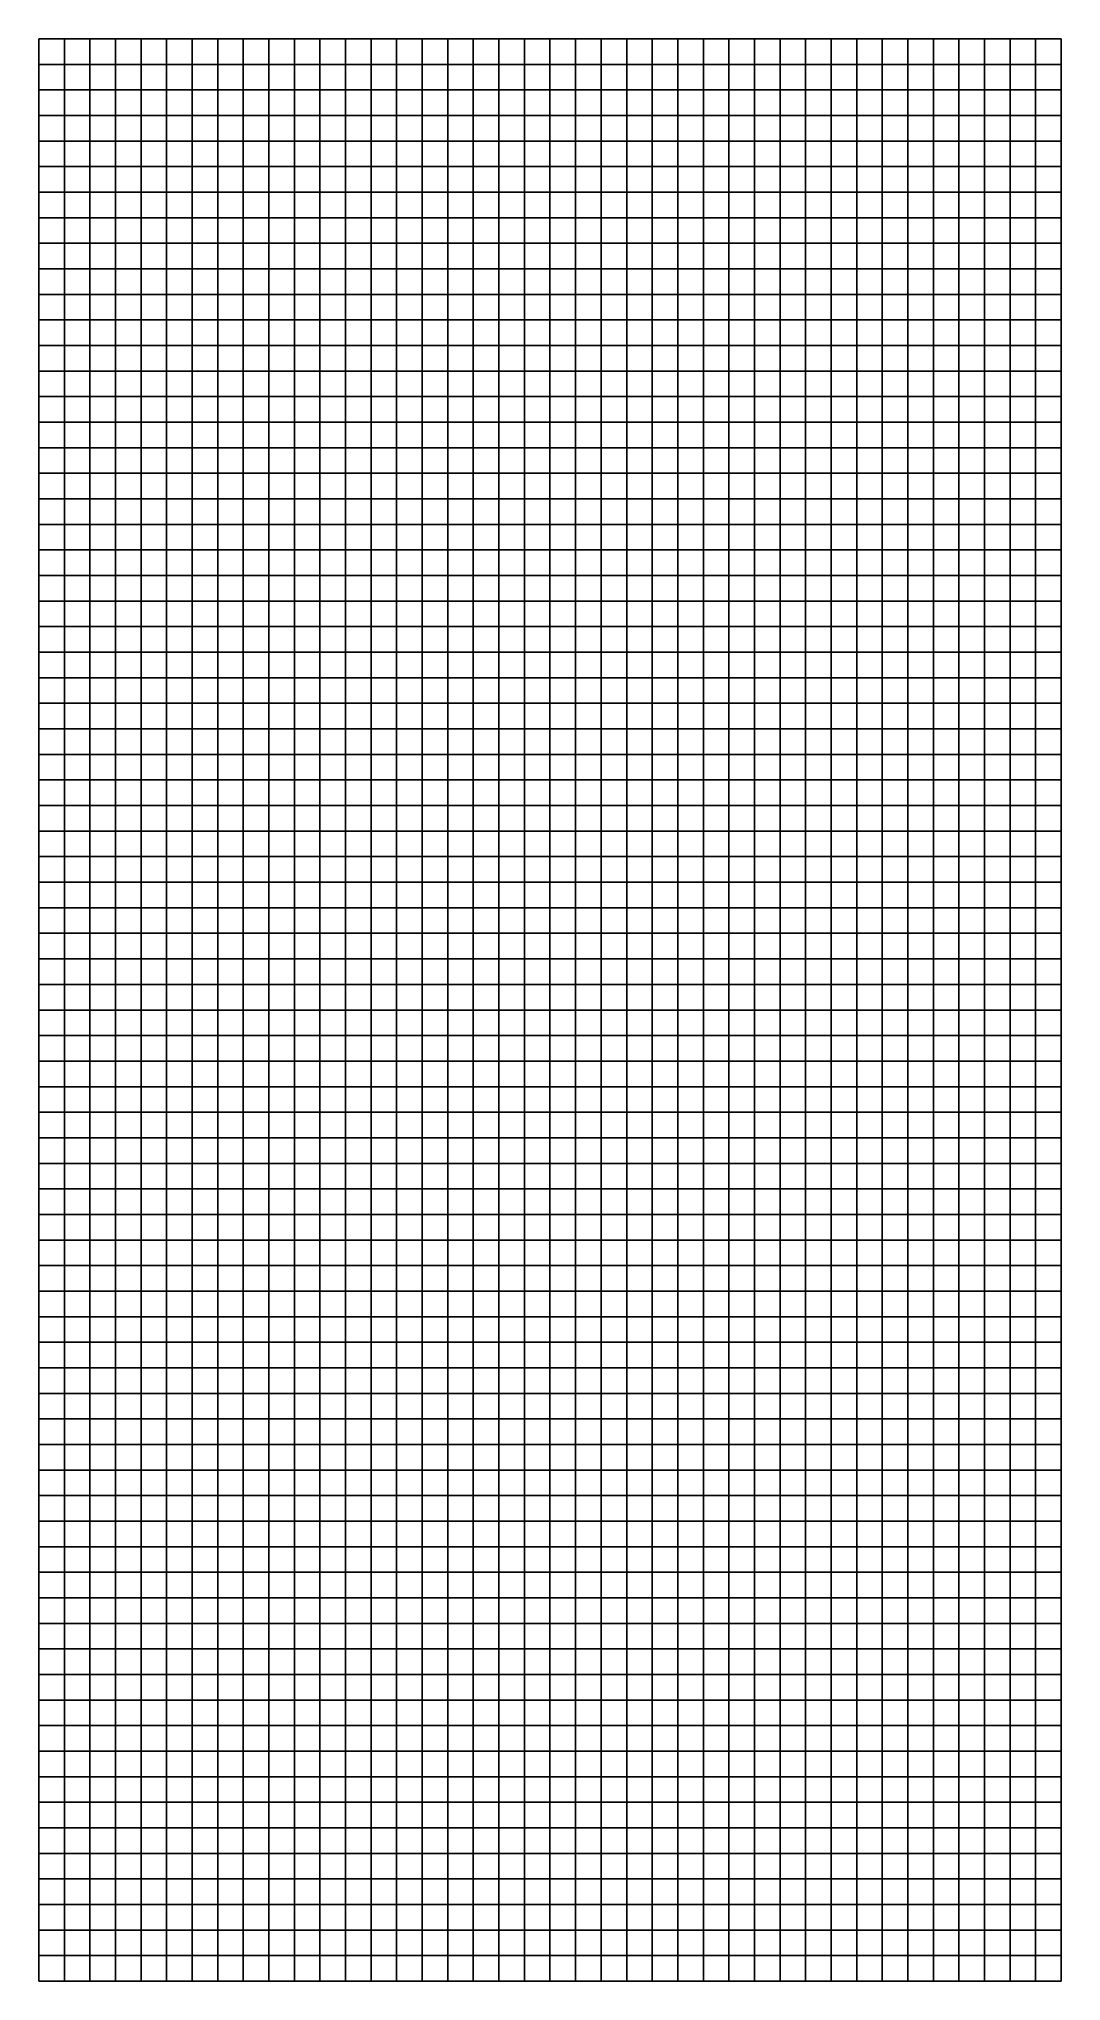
# Model space of a CAD drawing. Header units: metres. Extents: x 100 to 500, y 0 to 760.
import ezdxf

# ---------------------------------------------------------------- set-up
doc = ezdxf.new("R2010")
doc.units = ezdxf.units.M

msp = doc.modelspace()

# ---------------------------------------------------------------- linework, layer by layer
at = {"layer": 'C1'}
for points in [[(100, 750, -95.64), (110, 750, -96.02), (110, 760, -96.64), (100, 760, -96.27)], [(110, 750, -96.02), (120, 750, -96.52), (120, 760, -97.14), (110, 760, -96.64)], [(120, 750, -96.52), (130, 750, -97.14), (130, 760, -97.76), (120, 760, -97.14)], [(130, 750, -97.14), (140, 750, -97.77), (140, 760, -98.39), (130, 760, -97.76)], [(140, 750, -97.77), (150, 750, -98.39), (150, 760, -99.01), (140, 760, -98.39)], [(150, 750, -98.39), (160, 750, -99.01), (160, 760, -99.64), (150, 760, -99.01)], [(160, 750, -99.01), (170, 750, -99.64), (170, 760, -100.26), (160, 760, -99.64)], [(170, 750, -99.64), (180, 750, -100.26), (180, 760, -100.89), (170, 760, -100.26)], [(180, 750, -100.26), (190, 750, -100.89), (190, 760, -101.51), (180, 760, -100.89)], [(190, 750, -100.89), (200, 750, -101.51), (200, 760, -102.13), (190, 760, -101.51)], [(200, 750, -101.51), (210, 750, -102.14), (210, 760, -102.76), (200, 760, -102.13)], [(210, 750, -102.14), (220, 750, -102.76), (220, 760, -103.38), (210, 760, -102.76)], [(220, 750, -102.76), (230, 750, -103.38), (230, 760, -104.01), (220, 760, -103.38)], [(230, 750, -103.38), (240, 750, -104.01), (240, 760, -104.63), (230, 760, -104.01)], [(240, 750, -104.01), (250, 750, -104.63), (250, 760, -105.26), (240, 760, -104.63)], [(250, 750, -104.63), (260, 750, -105.26), (260, 760, -105.88), (250, 760, -105.26)], [(260, 750, -105.26), (270, 750, -105.88), (270, 760, -106.5), (260, 760, -105.88)], [(270, 750, -105.88), (280, 750, -106.51), (280, 760, -107.13), (270, 760, -106.5)], [(280, 750, -106.51), (290, 750, -107.13), (290, 760, -107.75), (280, 760, -107.13)], [(290, 750, -107.13), (300, 750, -107.75), (300, 760, -108.38), (290, 760, -107.75)], [(300, 750, -107.75), (310, 750, -108.38), (310, 760, -109), (300, 760, -108.38)], [(310, 750, -108.38), (320, 750, -109), (320, 760, -109.63), (310, 760, -109)], [(320, 750, -109), (330, 750, -109.63), (330, 760, -110.25), (320, 760, -109.63)], [(330, 750, -109.63), (340, 750, -110.25), (340, 760, -110.87), (330, 760, -110.25)], [(340, 750, -110.25), (350, 750, -110.88), (350, 760, -111.5), (340, 760, -110.87)], [(350, 750, -110.88), (360, 750, -111.5), (360, 760, -112.12), (350, 760, -111.5)], [(360, 750, -111.5), (370, 750, -112.12), (370, 760, -112.75), (360, 760, -112.12)], [(370, 750, -112.12), (380, 750, -112.75), (380, 760, -113.37), (370, 760, -112.75)], [(380, 750, -112.75), (390, 750, -113.37), (390, 760, -114), (380, 760, -113.37)], [(390, 750, -113.37), (400, 750, -114), (400, 760, -114.62), (390, 760, -114)], [(400, 750, -114), (410, 750, -114.62), (410, 760, -115.24), (400, 760, -114.62)], [(410, 750, -114.62), (420, 750, -115.25), (420, 760, -115.87), (410, 760, -115.24)], [(420, 750, -115.25), (430, 750, -115.87), (430, 760, -116.49), (420, 760, -115.87)], [(430, 750, -115.87), (440, 750, -116.49), (440, 760, -117.12), (430, 760, -116.49)], [(440, 750, -116.49), (450, 750, -117.12), (450, 760, -117.74), (440, 760, -117.12)], [(450, 750, -117.12), (460, 750, -117.74), (460, 760, -118.37), (450, 760, -117.74)], [(460, 750, -117.74), (470, 750, -118.37), (470, 760, -118.99), (460, 760, -118.37)], [(470, 750, -118.37), (480, 750, -118.99), (480, 760, -119.61), (470, 760, -118.99)], [(480, 750, -118.99), (490, 750, -119.49), (490, 760, -120.11), (480, 760, -119.61)], [(490, 750, -119.49), (500, 750, -119.87), (500, 760, -120.49), (490, 760, -120.11)], [(100, 740, -94.81), (110, 740, -95.19), (110, 750, -96.02), (100, 750, -95.64)], [(110, 740, -95.19), (120, 740, -95.69), (120, 750, -96.52), (110, 750, -96.02)], [(120, 740, -95.69), (130, 740, -96.31), (130, 750, -97.14), (120, 750, -96.52)], [(130, 740, -96.31), (140, 740, -96.93), (140, 750, -97.77), (130, 750, -97.14)], [(140, 740, -96.93), (150, 740, -97.56), (150, 750, -98.39), (140, 750, -97.77)], [(150, 740, -97.56), (160, 740, -98.18), (160, 750, -99.01), (150, 750, -98.39)], [(160, 740, -98.18), (170, 740, -98.81), (170, 750, -99.64), (160, 750, -99.01)], [(170, 740, -98.81), (180, 740, -99.43), (180, 750, -100.26), (170, 750, -99.64)], [(180, 740, -99.43), (190, 740, -100.06), (190, 750, -100.89), (180, 750, -100.26)], [(190, 740, -100.06), (200, 740, -100.68), (200, 750, -101.51), (190, 750, -100.89)], [(200, 740, -100.68), (210, 740, -101.3), (210, 750, -102.14), (200, 750, -101.51)], [(210, 740, -101.3), (220, 740, -101.93), (220, 750, -102.76), (210, 750, -102.14)], [(220, 740, -101.93), (230, 740, -102.55), (230, 750, -103.38), (220, 750, -102.76)], [(230, 740, -102.55), (240, 740, -103.18), (240, 750, -104.01), (230, 750, -103.38)], [(240, 740, -103.18), (250, 740, -103.8), (250, 750, -104.63), (240, 750, -104.01)], [(250, 740, -103.8), (260, 740, -104.43), (260, 750, -105.26), (250, 750, -104.63)], [(260, 740, -104.43), (270, 740, -105.05), (270, 750, -105.88), (260, 750, -105.26)], [(270, 740, -105.05), (280, 740, -105.67), (280, 750, -106.51), (270, 750, -105.88)], [(280, 740, -105.67), (290, 740, -106.3), (290, 750, -107.13), (280, 750, -106.51)], [(290, 740, -106.3), (300, 740, -106.92), (300, 750, -107.75), (290, 750, -107.13)], [(300, 740, -106.92), (310, 740, -107.55), (310, 750, -108.38), (300, 750, -107.75)], [(310, 740, -107.55), (320, 740, -108.17), (320, 750, -109), (310, 750, -108.38)], [(320, 740, -108.17), (330, 740, -108.8), (330, 750, -109.63), (320, 750, -109)], [(330, 740, -108.8), (340, 740, -109.42), (340, 750, -110.25), (330, 750, -109.63)], [(340, 740, -109.42), (350, 740, -110.05), (350, 750, -110.88), (340, 750, -110.25)], [(350, 740, -110.05), (360, 740, -110.67), (360, 750, -111.5), (350, 750, -110.88)], [(360, 740, -110.67), (370, 740, -111.29), (370, 750, -112.12), (360, 750, -111.5)], [(370, 740, -111.29), (380, 740, -111.92), (380, 750, -112.75), (370, 750, -112.12)], [(380, 740, -111.92), (390, 740, -112.54), (390, 750, -113.37), (380, 750, -112.75)], [(390, 740, -112.54), (400, 740, -113.17), (400, 750, -114), (390, 750, -113.37)], [(400, 740, -113.17), (410, 740, -113.79), (410, 750, -114.62), (400, 750, -114)], [(410, 740, -113.79), (420, 740, -114.42), (420, 750, -115.25), (410, 750, -114.62)], [(420, 740, -114.42), (430, 740, -115.04), (430, 750, -115.87), (420, 750, -115.25)], [(430, 740, -115.04), (440, 740, -115.66), (440, 750, -116.49), (430, 750, -115.87)], [(440, 740, -115.66), (450, 740, -116.29), (450, 750, -117.12), (440, 750, -116.49)], [(450, 740, -116.29), (460, 740, -116.91), (460, 750, -117.74), (450, 750, -117.12)], [(460, 740, -116.91), (470, 740, -117.54), (470, 750, -118.37), (460, 750, -117.74)], [(470, 740, -117.54), (480, 740, -118.16), (480, 750, -118.99), (470, 750, -118.37)], [(480, 740, -118.16), (490, 740, -118.66), (490, 750, -119.49), (480, 750, -118.99)], [(490, 740, -118.66), (500, 740, -119.03), (500, 750, -119.87), (490, 750, -119.49)], [(100, 730, -93.77), (110, 730, -94.15), (110, 740, -95.19), (100, 740, -94.81)], [(110, 730, -94.15), (120, 730, -94.65), (120, 740, -95.69), (110, 740, -95.19)], [(120, 730, -94.65), (130, 730, -95.27), (130, 740, -96.31), (120, 740, -95.69)], [(130, 730, -95.27), (140, 730, -95.9), (140, 740, -96.93), (130, 740, -96.31)], [(140, 730, -95.9), (150, 730, -96.52), (150, 740, -97.56), (140, 740, -96.93)], [(150, 730, -96.52), (160, 730, -97.14), (160, 740, -98.18), (150, 740, -97.56)], [(160, 730, -97.14), (170, 730, -97.77), (170, 740, -98.81), (160, 740, -98.18)], [(170, 730, -97.77), (180, 730, -98.39), (180, 740, -99.43), (170, 740, -98.81)], [(180, 730, -98.39), (190, 730, -99.02), (190, 740, -100.06), (180, 740, -99.43)], [(190, 730, -99.02), (200, 730, -99.64), (200, 740, -100.68), (190, 740, -100.06)], [(200, 730, -99.64), (210, 730, -100.27), (210, 740, -101.3), (200, 740, -100.68)], [(210, 730, -100.27), (220, 730, -100.89), (220, 740, -101.93), (210, 740, -101.3)], [(220, 730, -100.89), (230, 730, -101.51), (230, 740, -102.55), (220, 740, -101.93)], [(230, 730, -101.51), (240, 730, -102.14), (240, 740, -103.18), (230, 740, -102.55)], [(240, 730, -102.14), (250, 730, -102.76), (250, 740, -103.8), (240, 740, -103.18)], [(250, 730, -102.76), (260, 730, -103.39), (260, 740, -104.43), (250, 740, -103.8)], [(260, 730, -103.39), (270, 730, -104.01), (270, 740, -105.05), (260, 740, -104.43)], [(270, 730, -104.01), (280, 730, -104.64), (280, 740, -105.67), (270, 740, -105.05)], [(280, 730, -104.64), (290, 730, -105.26), (290, 740, -106.3), (280, 740, -105.67)], [(290, 730, -105.26), (300, 730, -105.89), (300, 740, -106.92), (290, 740, -106.3)], [(300, 730, -105.89), (310, 730, -106.51), (310, 740, -107.55), (300, 740, -106.92)], [(310, 730, -106.51), (320, 730, -107.13), (320, 740, -108.17), (310, 740, -107.55)], [(320, 730, -107.13), (330, 730, -107.76), (330, 740, -108.8), (320, 740, -108.17)], [(330, 730, -107.76), (340, 730, -108.38), (340, 740, -109.42), (330, 740, -108.8)], [(340, 730, -108.38), (350, 730, -109.01), (350, 740, -110.05), (340, 740, -109.42)], [(350, 730, -109.01), (360, 730, -109.63), (360, 740, -110.67), (350, 740, -110.05)], [(360, 730, -109.63), (370, 730, -110.26), (370, 740, -111.29), (360, 740, -110.67)], [(370, 730, -110.26), (380, 730, -110.88), (380, 740, -111.92), (370, 740, -111.29)], [(380, 730, -110.88), (390, 730, -111.5), (390, 740, -112.54), (380, 740, -111.92)], [(390, 730, -111.5), (400, 730, -112.13), (400, 740, -113.17), (390, 740, -112.54)], [(400, 730, -112.13), (410, 730, -112.75), (410, 740, -113.79), (400, 740, -113.17)], [(410, 730, -112.75), (420, 730, -113.38), (420, 740, -114.42), (410, 740, -113.79)], [(420, 730, -113.38), (430, 730, -114), (430, 740, -115.04), (420, 740, -114.42)], [(430, 730, -114), (440, 730, -114.63), (440, 740, -115.66), (430, 740, -115.04)], [(440, 730, -114.63), (450, 730, -115.25), (450, 740, -116.29), (440, 740, -115.66)], [(450, 730, -115.25), (460, 730, -115.87), (460, 740, -116.91), (450, 740, -116.29)], [(460, 730, -115.87), (470, 730, -116.5), (470, 740, -117.54), (460, 740, -116.91)], [(470, 730, -116.5), (480, 730, -117.12), (480, 740, -118.16), (470, 740, -117.54)], [(480, 730, -117.12), (490, 730, -117.62), (490, 740, -118.66), (480, 740, -118.16)], [(490, 730, -117.62), (500, 730, -118), (500, 740, -119.03), (490, 740, -118.66)], [(100, 720, -92.73), (110, 720, -93.11), (110, 730, -94.15), (100, 730, -93.77)], [(110, 720, -93.11), (120, 720, -93.61), (120, 730, -94.65), (110, 730, -94.15)], [(120, 720, -93.61), (130, 720, -94.23), (130, 730, -95.27), (120, 730, -94.65)], [(130, 720, -94.23), (140, 720, -94.86), (140, 730, -95.9), (130, 730, -95.27)], [(140, 720, -94.86), (150, 720, -95.48), (150, 730, -96.52), (140, 730, -95.9)], [(150, 720, -95.48), (160, 720, -96.11), (160, 730, -97.14), (150, 730, -96.52)], [(160, 720, -96.11), (170, 720, -96.73), (170, 730, -97.77), (160, 730, -97.14)], [(170, 720, -96.73), (180, 720, -97.35), (180, 730, -98.39), (170, 730, -97.77)], [(180, 720, -97.35), (190, 720, -97.98), (190, 730, -99.02), (180, 730, -98.39)], [(190, 720, -97.98), (200, 720, -98.6), (200, 730, -99.64), (190, 730, -99.02)], [(200, 720, -98.6), (210, 720, -99.23), (210, 730, -100.27), (200, 730, -99.64)], [(210, 720, -99.23), (220, 720, -99.85), (220, 730, -100.89), (210, 730, -100.27)], [(220, 720, -99.85), (230, 720, -100.48), (230, 730, -101.51), (220, 730, -100.89)], [(230, 720, -100.48), (240, 720, -101.1), (240, 730, -102.14), (230, 730, -101.51)], [(240, 720, -101.1), (250, 720, -101.73), (250, 730, -102.76), (240, 730, -102.14)], [(250, 720, -101.73), (260, 720, -102.35), (260, 730, -103.39), (250, 730, -102.76)], [(260, 720, -102.35), (270, 720, -102.97), (270, 730, -104.01), (260, 730, -103.39)], [(270, 720, -102.97), (280, 720, -103.65), (280, 730, -104.64), (270, 730, -104.01)], [(280, 720, -103.65), (290, 720, -104.28), (290, 730, -105.26), (280, 730, -104.64)], [(290, 720, -104.28), (300, 720, -104.9), (300, 730, -105.89), (290, 730, -105.26)], [(300, 720, -104.9), (310, 720, -105.53), (310, 730, -106.51), (300, 730, -105.89)], [(310, 720, -105.53), (320, 720, -106.15), (320, 730, -107.13), (310, 730, -106.51)], [(320, 720, -106.15), (330, 720, -106.72), (330, 730, -107.76), (320, 730, -107.13)], [(330, 720, -106.72), (340, 720, -107.34), (340, 730, -108.38), (330, 730, -107.76)], [(340, 720, -107.34), (350, 720, -107.97), (350, 730, -109.01), (340, 730, -108.38)], [(350, 720, -107.97), (360, 720, -108.59), (360, 730, -109.63), (350, 730, -109.01)], [(360, 720, -108.59), (370, 720, -109.22), (370, 730, -110.26), (360, 730, -109.63)], [(370, 720, -109.22), (380, 720, -109.84), (380, 730, -110.88), (370, 730, -110.26)], [(380, 720, -109.84), (390, 720, -110.47), (390, 730, -111.5), (380, 730, -110.88)], [(390, 720, -110.47), (400, 720, -111.09), (400, 730, -112.13), (390, 730, -111.5)], [(400, 720, -111.09), (410, 720, -111.71), (410, 730, -112.75), (400, 730, -112.13)], [(410, 720, -111.71), (420, 720, -112.34), (420, 730, -113.38), (410, 730, -112.75)], [(420, 720, -112.34), (430, 720, -112.96), (430, 730, -114), (420, 730, -113.38)], [(430, 720, -112.96), (440, 720, -113.59), (440, 730, -114.63), (430, 730, -114)], [(440, 720, -113.59), (450, 720, -114.21), (450, 730, -115.25), (440, 730, -114.63)], [(450, 720, -114.21), (460, 720, -114.84), (460, 730, -115.87), (450, 730, -115.25)], [(460, 720, -114.84), (470, 720, -115.46), (470, 730, -116.5), (460, 730, -115.87)], [(470, 720, -115.46), (480, 720, -116.08), (480, 730, -117.12), (470, 730, -116.5)], [(480, 720, -116.08), (490, 720, -116.58), (490, 730, -117.62), (480, 730, -117.12)], [(490, 720, -116.58), (500, 720, -116.96), (500, 730, -118), (490, 730, -117.62)], [(100, 710, -91.7), (110, 710, -92.07), (110, 720, -93.11), (100, 720, -92.73)], [(110, 710, -92.07), (120, 710, -92.57), (120, 720, -93.61), (110, 720, -93.11)], [(120, 710, -92.57), (130, 710, -93.19), (130, 720, -94.23), (120, 720, -93.61)], [(130, 710, -93.19), (140, 710, -93.82), (140, 720, -94.86), (130, 720, -94.23)], [(140, 710, -93.82), (150, 710, -94.44), (150, 720, -95.48), (140, 720, -94.86)], [(150, 710, -94.44), (160, 710, -95.07), (160, 720, -96.11), (150, 720, -95.48)], [(160, 710, -95.07), (170, 710, -95.69), (170, 720, -96.73), (160, 720, -96.11)], [(170, 710, -95.69), (180, 710, -96.32), (180, 720, -97.35), (170, 720, -96.73)], [(180, 710, -96.32), (190, 710, -96.94), (190, 720, -97.98), (180, 720, -97.35)], [(190, 710, -96.94), (200, 710, -97.57), (200, 720, -98.6), (190, 720, -97.98)], [(200, 710, -97.57), (210, 710, -98.19), (210, 720, -99.23), (200, 720, -98.6)], [(210, 710, -98.19), (220, 710, -98.81), (220, 720, -99.85), (210, 720, -99.23)], [(220, 710, -98.81), (230, 710, -99.44), (230, 720, -100.48), (220, 720, -99.85)], [(230, 710, -99.44), (240, 710, -100.06), (240, 720, -101.1), (230, 720, -100.48)], [(240, 710, -100.06), (250, 710, -100.69), (250, 720, -101.73), (240, 720, -101.1)], [(250, 710, -100.69), (260, 710, -101.31), (260, 720, -102.35), (250, 720, -101.73)], [(260, 710, -101.31), (270, 710, -101.94), (270, 720, -102.97), (260, 720, -102.35)], [(270, 710, -101.94), (280, 710, -102.7), (280, 720, -103.65), (270, 720, -102.97)], [(280, 710, -102.7), (290, 710, -103.33), (290, 720, -104.28), (280, 720, -103.65)], [(290, 710, -103.33), (300, 710, -103.95), (300, 720, -104.9), (290, 720, -104.28)], [(300, 710, -103.95), (310, 710, -104.57), (310, 720, -105.53), (300, 720, -104.9)], [(310, 710, -104.57), (320, 710, -105.2), (320, 720, -106.15), (310, 720, -105.53)], [(320, 710, -105.2), (330, 710, -105.68), (330, 720, -106.72), (320, 720, -106.15)], [(330, 710, -105.68), (340, 710, -106.31), (340, 720, -107.34), (330, 720, -106.72)], [(340, 710, -106.31), (350, 710, -106.93), (350, 720, -107.97), (340, 720, -107.34)], [(350, 710, -106.93), (360, 710, -107.55), (360, 720, -108.59), (350, 720, -107.97)], [(360, 710, -107.55), (370, 710, -108.18), (370, 720, -109.22), (360, 720, -108.59)], [(370, 710, -108.18), (380, 710, -108.8), (380, 720, -109.84), (370, 720, -109.22)], [(380, 710, -108.8), (390, 710, -109.43), (390, 720, -110.47), (380, 720, -109.84)], [(390, 710, -109.43), (400, 710, -110.05), (400, 720, -111.09), (390, 720, -110.47)], [(400, 710, -110.05), (410, 710, -110.68), (410, 720, -111.71), (400, 720, -111.09)], [(410, 710, -110.68), (420, 710, -111.3), (420, 720, -112.34), (410, 720, -111.71)], [(420, 710, -111.3), (430, 710, -111.92), (430, 720, -112.96), (420, 720, -112.34)], [(430, 710, -111.92), (440, 710, -112.55), (440, 720, -113.59), (430, 720, -112.96)], [(440, 710, -112.55), (450, 710, -113.17), (450, 720, -114.21), (440, 720, -113.59)], [(450, 710, -113.17), (460, 710, -113.8), (460, 720, -114.84), (450, 720, -114.21)], [(460, 710, -113.8), (470, 710, -114.42), (470, 720, -115.46), (460, 720, -114.84)], [(470, 710, -114.42), (480, 710, -115.05), (480, 720, -116.08), (470, 720, -115.46)], [(480, 710, -115.05), (490, 710, -115.55), (490, 720, -116.58), (480, 720, -116.08)], [(490, 710, -115.55), (500, 710, -115.92), (500, 720, -116.96), (490, 720, -116.58)], [(100, 700, -90.66), (110, 700, -91.03), (110, 710, -92.07), (100, 710, -91.7)], [(110, 700, -91.03), (120, 700, -91.53), (120, 710, -92.57), (110, 710, -92.07)], [(120, 700, -91.53), (130, 700, -92.16), (130, 710, -93.19), (120, 710, -92.57)], [(130, 700, -92.16), (140, 700, -92.78), (140, 710, -93.82), (130, 710, -93.19)], [(140, 700, -92.78), (150, 700, -93.41), (150, 710, -94.44), (140, 710, -93.82)], [(150, 700, -93.41), (160, 700, -94.03), (160, 710, -95.07), (150, 710, -94.44)], [(160, 700, -94.03), (170, 700, -94.65), (170, 710, -95.69), (160, 710, -95.07)], [(170, 700, -94.65), (180, 700, -95.28), (180, 710, -96.32), (170, 710, -95.69)], [(180, 700, -95.28), (190, 700, -95.9), (190, 710, -96.94), (180, 710, -96.32)], [(190, 700, -95.9), (200, 700, -96.53), (200, 710, -97.57), (190, 710, -96.94)], [(200, 700, -96.53), (210, 700, -97.15), (210, 710, -98.19), (200, 710, -97.57)], [(210, 700, -97.15), (220, 700, -97.78), (220, 710, -98.81), (210, 710, -98.19)], [(220, 700, -97.78), (230, 700, -98.4), (230, 710, -99.44), (220, 710, -98.81)], [(230, 700, -98.4), (240, 700, -99.02), (240, 710, -100.06), (230, 710, -99.44)], [(240, 700, -99.02), (250, 700, -99.65), (250, 710, -100.69), (240, 710, -100.06)], [(250, 700, -99.65), (260, 700, -100.27), (260, 710, -101.31), (250, 710, -100.69)], [(260, 700, -100.27), (270, 700, -100.9), (270, 710, -101.94), (260, 710, -101.31)], [(270, 700, -100.9), (280, 700, -101.7), (280, 710, -102.7), (270, 710, -101.94)], [(280, 700, -101.7), (290, 700, -102.41), (290, 710, -103.33), (280, 710, -102.7)], [(290, 700, -102.41), (300, 700, -103.04), (300, 710, -103.95), (290, 710, -103.33)], [(300, 700, -103.04), (310, 700, -103.66), (310, 710, -104.57), (300, 710, -103.95)], [(310, 700, -103.66), (320, 700, -104.28), (320, 710, -105.2), (310, 710, -104.57)], [(320, 700, -104.28), (330, 700, -104.73), (330, 710, -105.68), (320, 710, -105.2)], [(330, 700, -104.73), (340, 700, -105.27), (340, 710, -106.31), (330, 710, -105.68)], [(340, 700, -105.27), (350, 700, -105.89), (350, 710, -106.93), (340, 710, -106.31)], [(350, 700, -105.89), (360, 700, -106.52), (360, 710, -107.55), (350, 710, -106.93)], [(360, 700, -106.52), (370, 700, -107.14), (370, 710, -108.18), (360, 710, -107.55)], [(370, 700, -107.14), (380, 700, -107.76), (380, 710, -108.8), (370, 710, -108.18)], [(380, 700, -107.76), (390, 700, -108.39), (390, 710, -109.43), (380, 710, -108.8)], [(390, 700, -108.39), (400, 700, -109.01), (400, 710, -110.05), (390, 710, -109.43)], [(400, 700, -109.01), (410, 700, -109.64), (410, 710, -110.68), (400, 710, -110.05)], [(410, 700, -109.64), (420, 700, -110.26), (420, 710, -111.3), (410, 710, -110.68)], [(420, 700, -110.26), (430, 700, -110.89), (430, 710, -111.92), (420, 710, -111.3)], [(430, 700, -110.89), (440, 700, -111.51), (440, 710, -112.55), (430, 710, -111.92)], [(440, 700, -111.51), (450, 700, -112.13), (450, 710, -113.17), (440, 710, -112.55)], [(450, 700, -112.13), (460, 700, -112.76), (460, 710, -113.8), (450, 710, -113.17)], [(460, 700, -112.76), (470, 700, -113.38), (470, 710, -114.42), (460, 710, -113.8)], [(470, 700, -113.38), (480, 700, -114.01), (480, 710, -115.05), (470, 710, -114.42)], [(480, 700, -114.01), (490, 700, -114.51), (490, 710, -115.55), (480, 710, -115.05)], [(490, 700, -114.51), (500, 700, -114.88), (500, 710, -115.92), (490, 710, -115.55)], [(100, 690, -89.62), (110, 690, -89.99), (110, 700, -91.03), (100, 700, -90.66)], [(110, 690, -89.99), (120, 690, -90.49), (120, 700, -91.53), (110, 700, -91.03)], [(120, 690, -90.49), (130, 690, -91.12), (130, 700, -92.16), (120, 700, -91.53)], [(130, 690, -91.12), (140, 690, -91.74), (140, 700, -92.78), (130, 700, -92.16)], [(140, 690, -91.74), (150, 690, -92.37), (150, 700, -93.41), (140, 700, -92.78)], [(150, 690, -92.37), (160, 690, -92.99), (160, 700, -94.03), (150, 700, -93.41)], [(160, 690, -92.99), (170, 690, -93.62), (170, 700, -94.65), (160, 700, -94.03)], [(170, 690, -93.62), (180, 690, -94.24), (180, 700, -95.28), (170, 700, -94.65)], [(180, 690, -94.24), (190, 690, -94.86), (190, 700, -95.9), (180, 700, -95.28)], [(190, 690, -94.86), (200, 690, -95.49), (200, 700, -96.53), (190, 700, -95.9)], [(200, 690, -95.49), (210, 690, -96.11), (210, 700, -97.15), (200, 700, -96.53)], [(210, 690, -96.11), (220, 690, -96.74), (220, 700, -97.78), (210, 700, -97.15)], [(220, 690, -96.74), (230, 690, -97.36), (230, 700, -98.4), (220, 700, -97.78)], [(230, 690, -97.36), (240, 690, -97.99), (240, 700, -99.02), (230, 700, -98.4)], [(240, 690, -97.99), (250, 690, -98.61), (250, 700, -99.65), (240, 700, -99.02)], [(250, 690, -98.61), (260, 690, -99.23), (260, 700, -100.27), (250, 700, -99.65)], [(260, 690, -99.23), (270, 690, -99.83), (270, 700, -100.9), (260, 700, -100.27)], [(270, 690, -99.83), (280, 690, -100.62), (280, 700, -101.7), (270, 700, -100.9)], [(280, 690, -100.62), (290, 690, -101.41), (290, 700, -102.41), (280, 700, -101.7)], [(290, 690, -101.41), (300, 690, -102.11), (300, 700, -103.04), (290, 700, -102.41)], [(300, 690, -102.11), (310, 690, -102.73), (310, 700, -103.66), (300, 700, -103.04)], [(310, 690, -102.73), (320, 690, -103.39), (320, 700, -104.28), (310, 700, -103.66)], [(320, 690, -103.39), (330, 690, -103.84), (330, 700, -104.73), (320, 700, -104.28)], [(330, 690, -103.84), (340, 690, -104.3), (340, 700, -105.27), (330, 700, -104.73)], [(340, 690, -104.3), (350, 690, -104.85), (350, 700, -105.89), (340, 700, -105.27)], [(350, 690, -104.85), (360, 690, -105.48), (360, 700, -106.52), (350, 700, -105.89)], [(360, 690, -105.48), (370, 690, -106.1), (370, 700, -107.14), (360, 700, -106.52)], [(370, 690, -106.1), (380, 690, -106.73), (380, 700, -107.76), (370, 700, -107.14)], [(380, 690, -106.73), (390, 690, -107.35), (390, 700, -108.39), (380, 700, -107.76)], [(390, 690, -107.35), (400, 690, -107.97), (400, 700, -109.01), (390, 700, -108.39)], [(400, 690, -107.97), (410, 690, -108.6), (410, 700, -109.64), (400, 700, -109.01)], [(410, 690, -108.6), (420, 690, -109.22), (420, 700, -110.26), (410, 700, -109.64)], [(420, 690, -109.22), (430, 690, -109.85), (430, 700, -110.89), (420, 700, -110.26)], [(430, 690, -109.85), (440, 690, -110.47), (440, 700, -111.51), (430, 700, -110.89)], [(440, 690, -110.47), (450, 690, -111.1), (450, 700, -112.13), (440, 700, -111.51)], [(450, 690, -111.1), (460, 690, -111.72), (460, 700, -112.76), (450, 700, -112.13)], [(460, 690, -111.72), (470, 690, -112.34), (470, 700, -113.38), (460, 700, -112.76)], [(470, 690, -112.34), (480, 690, -112.97), (480, 700, -114.01), (470, 700, -113.38)], [(480, 690, -112.97), (490, 690, -113.47), (490, 700, -114.51), (480, 700, -114.01)], [(490, 690, -113.47), (500, 690, -113.84), (500, 700, -114.88), (490, 700, -114.51)], [(100, 680, -88.58), (110, 680, -88.96), (110, 690, -89.99), (100, 690, -89.62)], [(110, 680, -88.96), (120, 680, -89.46), (120, 690, -90.49), (110, 690, -89.99)], [(120, 680, -89.46), (130, 680, -90.08), (130, 690, -91.12), (120, 690, -90.49)], [(130, 680, -90.08), (140, 680, -90.7), (140, 690, -91.74), (130, 690, -91.12)], [(140, 680, -90.7), (150, 680, -91.33), (150, 690, -92.37), (140, 690, -91.74)], [(150, 680, -91.33), (160, 680, -91.95), (160, 690, -92.99), (150, 690, -92.37)], [(160, 680, -91.95), (170, 680, -92.58), (170, 690, -93.62), (160, 690, -92.99)], [(170, 680, -92.58), (180, 680, -93.2), (180, 690, -94.24), (170, 690, -93.62)], [(180, 680, -93.2), (190, 680, -93.83), (190, 690, -94.86), (180, 690, -94.24)], [(190, 680, -93.83), (200, 680, -94.45), (200, 690, -95.49), (190, 690, -94.86)], [(200, 680, -94.45), (210, 680, -95.07), (210, 690, -96.11), (200, 690, -95.49)], [(210, 680, -95.07), (220, 680, -95.7), (220, 690, -96.74), (210, 690, -96.11)], [(220, 680, -95.7), (230, 680, -96.32), (230, 690, -97.36), (220, 690, -96.74)], [(230, 680, -96.32), (240, 680, -96.95), (240, 690, -97.99), (230, 690, -97.36)], [(240, 680, -96.95), (250, 680, -97.57), (250, 690, -98.61), (240, 690, -97.99)], [(250, 680, -97.57), (260, 680, -98.2), (260, 690, -99.23), (250, 690, -98.61)], [(260, 680, -98.2), (270, 680, -98.78), (270, 690, -99.83), (260, 690, -99.23)], [(270, 680, -98.78), (280, 680, -99.53), (280, 690, -100.62), (270, 690, -99.83)], [(280, 680, -99.53), (290, 680, -100.34), (290, 690, -101.41), (280, 690, -100.62)], [(290, 680, -100.34), (300, 680, -101.15), (300, 690, -102.11), (290, 690, -101.41)], [(300, 680, -101.15), (310, 680, -101.83), (310, 690, -102.73), (300, 690, -102.11)], [(310, 680, -101.83), (320, 680, -102.5), (320, 690, -103.39), (310, 690, -102.73)], [(320, 680, -102.5), (330, 680, -102.99), (330, 690, -103.84), (320, 690, -103.39)], [(330, 680, -102.99), (340, 680, -103.43), (340, 690, -104.3), (330, 690, -103.84)], [(340, 680, -103.43), (350, 680, -103.87), (350, 690, -104.85), (340, 690, -104.3)], [(350, 680, -103.87), (360, 680, -104.44), (360, 690, -105.48), (350, 690, -104.85)], [(360, 680, -104.44), (370, 680, -105.06), (370, 690, -106.1), (360, 690, -105.48)], [(370, 680, -105.06), (380, 680, -105.69), (380, 690, -106.73), (370, 690, -106.1)], [(380, 680, -105.69), (390, 680, -106.31), (390, 690, -107.35), (380, 690, -106.73)], [(390, 680, -106.31), (400, 680, -106.94), (400, 690, -107.97), (390, 690, -107.35)], [(400, 680, -106.94), (410, 680, -107.56), (410, 690, -108.6), (400, 690, -107.97)], [(410, 680, -107.56), (420, 680, -108.18), (420, 690, -109.22), (410, 690, -108.6)], [(420, 680, -108.18), (430, 680, -108.81), (430, 690, -109.85), (420, 690, -109.22)], [(430, 680, -108.81), (440, 680, -109.43), (440, 690, -110.47), (430, 690, -109.85)], [(440, 680, -109.43), (450, 680, -110.06), (450, 690, -111.1), (440, 690, -110.47)], [(450, 680, -110.06), (460, 680, -110.68), (460, 690, -111.72), (450, 690, -111.1)], [(460, 680, -110.68), (470, 680, -111.31), (470, 690, -112.34), (460, 690, -111.72)], [(470, 680, -111.31), (480, 680, -111.93), (480, 690, -112.97), (470, 690, -112.34)], [(480, 680, -111.93), (490, 680, -112.43), (490, 690, -113.47), (480, 690, -112.97)], [(490, 680, -112.43), (500, 680, -112.8), (500, 690, -113.84), (490, 690, -113.47)], [(100, 670, -87.54), (110, 670, -87.92), (110, 680, -88.96), (100, 680, -88.58)], [(110, 670, -87.92), (120, 670, -88.42), (120, 680, -89.46), (110, 680, -88.96)], [(120, 670, -88.42), (130, 670, -89.04), (130, 680, -90.08), (120, 680, -89.46)], [(130, 670, -89.04), (140, 670, -89.67), (140, 680, -90.7), (130, 680, -90.08)], [(140, 670, -89.67), (150, 670, -90.29), (150, 680, -91.33), (140, 680, -90.7)], [(150, 670, -90.29), (160, 670, -90.91), (160, 680, -91.95), (150, 680, -91.33)], [(160, 670, -90.91), (170, 670, -91.54), (170, 680, -92.58), (160, 680, -91.95)], [(170, 670, -91.54), (180, 670, -92.16), (180, 680, -93.2), (170, 680, -92.58)], [(180, 670, -92.16), (190, 670, -92.79), (190, 680, -93.83), (180, 680, -93.2)], [(190, 670, -92.79), (200, 670, -93.41), (200, 680, -94.45), (190, 680, -93.83)], [(200, 670, -93.41), (210, 670, -94.04), (210, 680, -95.07), (200, 680, -94.45)], [(210, 670, -94.04), (220, 670, -94.66), (220, 680, -95.7), (210, 680, -95.07)], [(220, 670, -94.66), (230, 670, -95.28), (230, 680, -96.32), (220, 680, -95.7)], [(230, 670, -95.28), (240, 670, -95.91), (240, 680, -96.95), (230, 680, -96.32)], [(240, 670, -95.91), (250, 670, -96.53), (250, 680, -97.57), (240, 680, -96.95)], [(250, 670, -96.53), (260, 670, -97.19), (260, 680, -98.2), (250, 680, -97.57)], [(260, 670, -97.19), (270, 670, -97.7), (270, 680, -98.78), (260, 680, -98.2)], [(270, 670, -97.7), (280, 670, -98.32), (280, 680, -99.53), (270, 680, -98.78)], [(280, 670, -98.32), (290, 670, -99.12), (290, 680, -100.34), (280, 680, -99.53)], [(290, 670, -99.12), (300, 670, -99.99), (300, 680, -101.15), (290, 680, -100.34)], [(300, 670, -99.99), (310, 670, -100.75), (310, 680, -101.83), (300, 680, -101.15)], [(310, 670, -100.75), (320, 670, -101.49), (320, 680, -102.5), (310, 680, -101.83)], [(320, 670, -101.49), (330, 670, -102.11), (330, 680, -102.99), (320, 680, -102.5)], [(330, 670, -102.11), (340, 670, -102.56), (340, 680, -103.43), (330, 680, -102.99)], [(340, 670, -102.56), (350, 670, -102.94), (350, 680, -103.87), (340, 680, -103.43)], [(350, 670, -102.94), (360, 670, -103.4), (360, 680, -104.44), (350, 680, -103.87)], [(360, 670, -103.4), (370, 670, -104.02), (370, 680, -105.06), (360, 680, -104.44)], [(370, 670, -104.02), (380, 670, -104.65), (380, 680, -105.69), (370, 680, -105.06)], [(380, 670, -104.65), (390, 670, -105.27), (390, 680, -106.31), (380, 680, -105.69)], [(390, 670, -105.27), (400, 670, -105.9), (400, 680, -106.94), (390, 680, -106.31)], [(400, 670, -105.9), (410, 670, -106.52), (410, 680, -107.56), (400, 680, -106.94)], [(410, 670, -106.52), (420, 670, -107.15), (420, 680, -108.18), (410, 680, -107.56)], [(420, 670, -107.15), (430, 670, -107.77), (430, 680, -108.81), (420, 680, -108.18)], [(430, 670, -107.77), (440, 670, -108.39), (440, 680, -109.43), (430, 680, -108.81)], [(440, 670, -108.39), (450, 670, -109.02), (450, 680, -110.06), (440, 680, -109.43)], [(450, 670, -109.02), (460, 670, -109.64), (460, 680, -110.68), (450, 680, -110.06)], [(460, 670, -109.64), (470, 670, -110.27), (470, 680, -111.31), (460, 680, -110.68)], [(470, 670, -110.27), (480, 670, -110.89), (480, 680, -111.93), (470, 680, -111.31)], [(480, 670, -110.89), (490, 670, -111.39), (490, 680, -112.43), (480, 680, -111.93)], [(490, 670, -111.39), (500, 670, -111.77), (500, 680, -112.8), (490, 680, -112.43)], [(100, 660, -86.5), (110, 660, -86.88), (110, 670, -87.92), (100, 670, -87.54)], [(110, 660, -86.88), (120, 660, -87.38), (120, 670, -88.42), (110, 670, -87.92)], [(120, 660, -87.38), (130, 660, -88), (130, 670, -89.04), (120, 670, -88.42)], [(130, 660, -88), (140, 660, -88.63), (140, 670, -89.67), (130, 670, -89.04)], [(140, 660, -88.63), (150, 660, -89.25), (150, 670, -90.29), (140, 670, -89.67)], [(150, 660, -89.25), (160, 660, -89.88), (160, 670, -90.91), (150, 670, -90.29)], [(160, 660, -89.88), (170, 660, -90.5), (170, 670, -91.54), (160, 670, -90.91)], [(170, 660, -90.5), (180, 660, -91.12), (180, 670, -92.16), (170, 670, -91.54)], [(180, 660, -91.12), (190, 660, -91.75), (190, 670, -92.79), (180, 670, -92.16)], [(190, 660, -91.75), (200, 660, -92.37), (200, 670, -93.41), (190, 670, -92.79)], [(200, 660, -92.37), (210, 660, -93), (210, 670, -94.04), (200, 670, -93.41)], [(210, 660, -93), (220, 660, -93.62), (220, 670, -94.66), (210, 670, -94.04)], [(220, 660, -93.62), (230, 660, -94.25), (230, 670, -95.28), (220, 670, -94.66)], [(230, 660, -94.25), (240, 660, -94.87), (240, 670, -95.91), (230, 670, -95.28)], [(240, 660, -94.87), (250, 660, -95.49), (250, 670, -96.53), (240, 670, -95.91)], [(250, 660, -95.49), (260, 660, -96.03), (260, 670, -97.19), (250, 670, -96.53)], [(260, 660, -96.03), (270, 660, -96.44), (270, 670, -97.7), (260, 670, -97.19)], [(270, 660, -96.44), (280, 660, -96.9), (280, 670, -98.32), (270, 670, -97.7)], [(280, 660, -96.9), (290, 660, -97.65), (290, 670, -99.12), (280, 670, -98.32)], [(290, 660, -97.65), (300, 660, -98.55), (300, 670, -99.99), (290, 670, -99.12)], [(300, 660, -98.55), (310, 660, -99.52), (310, 670, -100.75), (300, 670, -99.99)], [(310, 660, -99.52), (320, 660, -100.45), (320, 670, -101.49), (310, 670, -100.75)], [(320, 660, -100.45), (330, 660, -101.24), (330, 670, -102.11), (320, 670, -101.49)], [(330, 660, -101.24), (340, 660, -101.74), (340, 670, -102.56), (330, 670, -102.11)], [(340, 660, -101.74), (350, 660, -102.09), (350, 670, -102.94), (340, 670, -102.56)], [(350, 660, -102.09), (360, 660, -102.46), (360, 670, -103.4), (350, 670, -102.94)], [(360, 660, -102.46), (370, 660, -102.99), (370, 670, -104.02), (360, 670, -103.4)], [(370, 660, -102.99), (380, 660, -103.61), (380, 670, -104.65), (370, 670, -104.02)], [(380, 660, -103.61), (390, 660, -104.23), (390, 670, -105.27), (380, 670, -104.65)], [(390, 660, -104.23), (400, 660, -104.86), (400, 670, -105.9), (390, 670, -105.27)], [(400, 660, -104.86), (410, 660, -105.48), (410, 670, -106.52), (400, 670, -105.9)], [(410, 660, -105.48), (420, 660, -106.11), (420, 670, -107.15), (410, 670, -106.52)], [(420, 660, -106.11), (430, 660, -106.73), (430, 670, -107.77), (420, 670, -107.15)], [(430, 660, -106.73), (440, 660, -107.36), (440, 670, -108.39), (430, 670, -107.77)], [(440, 660, -107.36), (450, 660, -107.98), (450, 670, -109.02), (440, 670, -108.39)], [(450, 660, -107.98), (460, 660, -108.6), (460, 670, -109.64), (450, 670, -109.02)], [(460, 660, -108.6), (470, 660, -109.23), (470, 670, -110.27), (460, 670, -109.64)], [(470, 660, -109.23), (480, 660, -109.85), (480, 670, -110.89), (470, 670, -110.27)], [(480, 660, -109.85), (490, 660, -110.35), (490, 670, -111.39), (480, 670, -110.89)], [(490, 660, -110.35), (500, 660, -110.73), (500, 670, -111.77), (490, 670, -111.39)], [(100, 650, -85.47), (110, 650, -85.84), (110, 660, -86.88), (100, 660, -86.5)], [(110, 650, -85.84), (120, 650, -86.34), (120, 660, -87.38), (110, 660, -86.88)], [(120, 650, -86.34), (130, 650, -86.96), (130, 660, -88), (120, 660, -87.38)], [(130, 650, -86.96), (140, 650, -87.59), (140, 660, -88.63), (130, 660, -88)], [(140, 650, -87.59), (150, 650, -88.21), (150, 660, -89.25), (140, 660, -88.63)], [(150, 650, -88.21), (160, 650, -88.84), (160, 660, -89.88), (150, 660, -89.25)], [(160, 650, -88.84), (170, 650, -89.46), (170, 660, -90.5), (160, 660, -89.88)], [(170, 650, -89.46), (180, 650, -90.09), (180, 660, -91.12), (170, 660, -90.5)], [(180, 650, -90.09), (190, 650, -90.71), (190, 660, -91.75), (180, 660, -91.12)], [(190, 650, -90.71), (200, 650, -91.33), (200, 660, -92.37), (190, 660, -91.75)], [(200, 650, -91.33), (210, 650, -91.96), (210, 660, -93), (200, 660, -92.37)], [(210, 650, -91.96), (220, 650, -92.58), (220, 660, -93.62), (210, 660, -93)], [(220, 650, -92.58), (230, 650, -93.21), (230, 660, -94.25), (220, 660, -93.62)], [(230, 650, -93.21), (240, 650, -93.83), (240, 660, -94.87), (230, 660, -94.25)], [(240, 650, -93.83), (250, 650, -94.6), (250, 660, -95.49), (240, 660, -94.87)], [(250, 650, -94.6), (260, 650, -95.01), (260, 660, -96.03), (250, 660, -95.49)], [(260, 650, -95.01), (270, 650, -95.28), (270, 660, -96.44), (260, 660, -96.03)], [(270, 650, -95.28), (280, 650, -95.67), (280, 660, -96.9), (270, 660, -96.44)], [(280, 650, -95.67), (290, 650, -96.28), (290, 660, -97.65), (280, 660, -96.9)], [(290, 650, -96.28), (300, 650, -97.03), (300, 660, -98.55), (290, 660, -97.65)], [(300, 650, -97.03), (310, 650, -98.17), (310, 660, -99.52), (300, 660, -98.55)], [(310, 650, -98.17), (320, 650, -99.38), (320, 660, -100.45), (310, 660, -99.52)], [(320, 650, -99.38), (330, 650, -100.31), (330, 660, -101.24), (320, 660, -100.45)], [(330, 650, -100.31), (340, 650, -100.94), (340, 660, -101.74), (330, 660, -101.24)], [(340, 650, -100.94), (350, 650, -101.3), (350, 660, -102.09), (340, 660, -101.74)], [(350, 650, -101.3), (360, 650, -101.62), (360, 660, -102.46), (350, 660, -102.09)], [(360, 650, -101.62), (370, 650, -102.02), (370, 660, -102.99), (360, 660, -102.46)], [(370, 650, -102.02), (380, 650, -102.57), (380, 660, -103.61), (370, 660, -102.99)], [(380, 650, -102.57), (390, 650, -103.2), (390, 660, -104.23), (380, 660, -103.61)], [(390, 650, -103.2), (400, 650, -103.82), (400, 660, -104.86), (390, 660, -104.23)], [(400, 650, -103.82), (410, 650, -104.44), (410, 660, -105.48), (400, 660, -104.86)], [(410, 650, -104.44), (420, 650, -105.07), (420, 660, -106.11), (410, 660, -105.48)], [(420, 650, -105.07), (430, 650, -105.69), (430, 660, -106.73), (420, 660, -106.11)], [(430, 650, -105.69), (440, 650, -106.32), (440, 660, -107.36), (430, 660, -106.73)], [(440, 650, -106.32), (450, 650, -106.94), (450, 660, -107.98), (440, 660, -107.36)], [(450, 650, -106.94), (460, 650, -107.57), (460, 660, -108.6), (450, 660, -107.98)], [(460, 650, -107.57), (470, 650, -108.19), (470, 660, -109.23), (460, 660, -108.6)], [(470, 650, -108.19), (480, 650, -108.82), (480, 660, -109.85), (470, 660, -109.23)], [(480, 650, -108.82), (490, 650, -109.31), (490, 660, -110.35), (480, 660, -109.85)], [(490, 650, -109.31), (500, 650, -109.69), (500, 660, -110.73), (490, 660, -110.35)], [(100, 640, -84.43), (110, 640, -84.8), (110, 650, -85.84), (100, 650, -85.47)], [(110, 640, -84.8), (120, 640, -85.3), (120, 650, -86.34), (110, 650, -85.84)], [(120, 640, -85.3), (130, 640, -85.93), (130, 650, -86.96), (120, 650, -86.34)], [(130, 640, -85.93), (140, 640, -86.55), (140, 650, -87.59), (130, 650, -86.96)], [(140, 640, -86.55), (150, 640, -87.17), (150, 650, -88.21), (140, 650, -87.59)], [(150, 640, -87.17), (160, 640, -87.8), (160, 650, -88.84), (150, 650, -88.21)], [(160, 640, -87.8), (170, 640, -88.42), (170, 650, -89.46), (160, 650, -88.84)], [(170, 640, -88.42), (180, 640, -89.05), (180, 650, -90.09), (170, 650, -89.46)], [(180, 640, -89.05), (190, 640, -89.67), (190, 650, -90.71), (180, 650, -90.09)], [(190, 640, -89.67), (200, 640, -90.3), (200, 650, -91.33), (190, 650, -90.71)], [(200, 640, -90.3), (210, 640, -90.92), (210, 650, -91.96), (200, 650, -91.33)], [(210, 640, -90.92), (220, 640, -91.54), (220, 650, -92.58), (210, 650, -91.96)], [(220, 640, -91.54), (230, 640, -92.17), (230, 650, -93.21), (220, 650, -92.58)], [(230, 640, -92.17), (240, 640, -92.79), (240, 650, -93.83), (230, 650, -93.21)], [(240, 640, -92.79), (250, 640, -93.5), (250, 650, -94.6), (240, 650, -93.83)], [(250, 640, -93.5), (260, 640, -93.74), (260, 650, -95.01), (250, 650, -94.6)], [(260, 640, -93.74), (270, 640, -93.91), (270, 650, -95.28), (260, 650, -95.01)], [(270, 640, -93.91), (280, 640, -94.32), (280, 650, -95.67), (270, 650, -95.28)], [(280, 640, -94.32), (290, 640, -94.84), (290, 650, -96.28), (280, 650, -95.67)], [(290, 640, -94.84), (300, 640, -95.53), (300, 650, -97.03), (290, 650, -96.28)], [(300, 640, -95.53), (310, 640, -96.87), (310, 650, -98.17), (300, 650, -97.03)], [(310, 640, -96.87), (320, 640, -98.26), (320, 650, -99.38), (310, 650, -98.17)], [(320, 640, -98.26), (330, 640, -99.3), (330, 650, -100.31), (320, 650, -99.38)], [(330, 640, -99.3), (340, 640, -100.08), (340, 650, -100.94), (330, 650, -100.31)], [(340, 640, -100.08), (350, 640, -100.56), (350, 650, -101.3), (340, 650, -100.94)], [(350, 640, -100.56), (360, 640, -100.86), (360, 650, -101.62), (350, 650, -101.3)], [(360, 640, -100.86), (370, 640, -101.16), (370, 650, -102.02), (360, 650, -101.62)], [(370, 640, -101.16), (380, 640, -101.59), (380, 650, -102.57), (370, 650, -102.02)], [(380, 640, -101.59), (390, 640, -102.16), (390, 650, -103.2), (380, 650, -102.57)], [(390, 640, -102.16), (400, 640, -102.78), (400, 650, -103.82), (390, 650, -103.2)], [(400, 640, -102.78), (410, 640, -103.41), (410, 650, -104.44), (400, 650, -103.82)], [(410, 640, -103.41), (420, 640, -104.03), (420, 650, -105.07), (410, 650, -104.44)], [(420, 640, -104.03), (430, 640, -104.66), (430, 650, -105.69), (420, 650, -105.07)], [(430, 640, -104.66), (440, 640, -105.28), (440, 650, -106.32), (430, 650, -105.69)], [(440, 640, -105.28), (450, 640, -105.9), (450, 650, -106.94), (440, 650, -106.32)], [(450, 640, -105.9), (460, 640, -106.53), (460, 650, -107.57), (450, 650, -106.94)], [(460, 640, -106.53), (470, 640, -107.15), (470, 650, -108.19), (460, 650, -107.57)], [(470, 640, -107.15), (480, 640, -107.78), (480, 650, -108.82), (470, 650, -108.19)], [(480, 640, -107.78), (490, 640, -108.28), (490, 650, -109.31), (480, 650, -108.82)], [(490, 640, -108.28), (500, 640, -108.65), (500, 650, -109.69), (490, 650, -109.31)], [(100, 630, -83.39), (110, 630, -83.76), (110, 640, -84.8), (100, 640, -84.43)], [(110, 630, -83.76), (120, 630, -84.26), (120, 640, -85.3), (110, 640, -84.8)], [(120, 630, -84.26), (130, 630, -84.89), (130, 640, -85.93), (120, 640, -85.3)], [(130, 630, -84.89), (140, 630, -85.51), (140, 640, -86.55), (130, 640, -85.93)], [(140, 630, -85.51), (150, 630, -86.14), (150, 640, -87.17), (140, 640, -86.55)], [(150, 630, -86.14), (160, 630, -86.76), (160, 640, -87.8), (150, 640, -87.17)], [(160, 630, -86.76), (170, 630, -87.38), (170, 640, -88.42), (160, 640, -87.8)], [(170, 630, -87.38), (180, 630, -88.01), (180, 640, -89.05), (170, 640, -88.42)], [(180, 630, -88.01), (190, 630, -88.63), (190, 640, -89.67), (180, 640, -89.05)], [(190, 630, -88.63), (200, 630, -89.26), (200, 640, -90.3), (190, 640, -89.67)], [(200, 630, -89.26), (210, 630, -89.88), (210, 640, -90.92), (200, 640, -90.3)], [(210, 630, -89.88), (220, 630, -90.51), (220, 640, -91.54), (210, 640, -90.92)], [(220, 630, -90.51), (230, 630, -91.13), (230, 640, -92.17), (220, 640, -91.54)], [(230, 630, -91.13), (240, 630, -91.75), (240, 640, -92.79), (230, 640, -92.17)], [(240, 630, -91.75), (250, 630, -92.26), (250, 640, -93.5), (240, 640, -92.79)], [(250, 630, -92.26), (260, 630, -92.3), (260, 640, -93.74), (250, 640, -93.5)], [(260, 630, -92.3), (270, 630, -92.41), (270, 640, -93.91), (260, 640, -93.74)], [(270, 630, -92.41), (280, 630, -92.9), (280, 640, -94.32), (270, 640, -93.91)], [(280, 630, -92.9), (290, 630, -93.42), (290, 640, -94.84), (280, 640, -94.32)], [(290, 630, -93.42), (300, 630, -94.2), (300, 640, -95.53), (290, 640, -94.84)], [(300, 630, -94.2), (310, 630, -95.66), (310, 640, -96.87), (300, 640, -95.53)], [(310, 630, -95.66), (320, 630, -97.17), (320, 640, -98.26), (310, 640, -96.87)], [(320, 630, -97.17), (330, 630, -98.24), (330, 640, -99.3), (320, 640, -98.26)], [(330, 630, -98.24), (340, 630, -99.14), (340, 640, -100.08), (330, 640, -99.3)], [(340, 630, -99.14), (350, 630, -99.72), (350, 640, -100.56), (340, 640, -100.08)], [(350, 630, -99.72), (360, 630, -100.09), (360, 640, -100.86), (350, 640, -100.56)], [(360, 630, -100.09), (370, 630, -100.36), (370, 640, -101.16), (360, 640, -100.86)], [(370, 630, -100.36), (380, 630, -100.66), (380, 640, -101.59), (370, 640, -101.16)], [(380, 630, -100.66), (390, 630, -101.12), (390, 640, -102.16), (380, 640, -101.59)], [(390, 630, -101.12), (400, 630, -101.74), (400, 640, -102.78), (390, 640, -102.16)], [(400, 630, -101.74), (410, 630, -102.37), (410, 640, -103.41), (400, 640, -102.78)], [(410, 630, -102.37), (420, 630, -102.99), (420, 640, -104.03), (410, 640, -103.41)], [(420, 630, -102.99), (430, 630, -103.62), (430, 640, -104.66), (420, 640, -104.03)], [(430, 630, -103.62), (440, 630, -104.24), (440, 640, -105.28), (430, 640, -104.66)], [(440, 630, -104.24), (450, 630, -104.87), (450, 640, -105.9), (440, 640, -105.28)], [(450, 630, -104.87), (460, 630, -105.49), (460, 640, -106.53), (450, 640, -105.9)], [(460, 630, -105.49), (470, 630, -106.11), (470, 640, -107.15), (460, 640, -106.53)], [(470, 630, -106.11), (480, 630, -106.74), (480, 640, -107.78), (470, 640, -107.15)], [(480, 630, -106.74), (490, 630, -107.24), (490, 640, -108.28), (480, 640, -107.78)], [(490, 630, -107.24), (500, 630, -107.61), (500, 640, -108.65), (490, 640, -108.28)], [(100, 620, -82.35), (110, 620, -82.73), (110, 630, -83.76), (100, 630, -83.39)], [(110, 620, -82.73), (120, 620, -83.22), (120, 630, -84.26), (110, 630, -83.76)], [(120, 620, -83.22), (130, 620, -83.85), (130, 630, -84.89), (120, 630, -84.26)], [(130, 620, -83.85), (140, 620, -84.47), (140, 630, -85.51), (130, 630, -84.89)], [(140, 620, -84.47), (150, 620, -85.1), (150, 630, -86.14), (140, 630, -85.51)], [(150, 620, -85.1), (160, 620, -85.72), (160, 630, -86.76), (150, 630, -86.14)], [(160, 620, -85.72), (170, 620, -86.35), (170, 630, -87.38), (160, 630, -86.76)], [(170, 620, -86.35), (180, 620, -86.97), (180, 630, -88.01), (170, 630, -87.38)], [(180, 620, -86.97), (190, 620, -87.59), (190, 630, -88.63), (180, 630, -88.01)], [(190, 620, -87.59), (200, 620, -88.22), (200, 630, -89.26), (190, 630, -88.63)], [(200, 620, -88.22), (210, 620, -88.84), (210, 630, -89.88), (200, 630, -89.26)], [(210, 620, -88.84), (220, 620, -89.47), (220, 630, -90.51), (210, 630, -89.88)], [(220, 620, -89.47), (230, 620, -90.09), (230, 630, -91.13), (220, 630, -90.51)], [(230, 620, -90.09), (240, 620, -90.77), (240, 630, -91.75), (230, 630, -91.13)], [(240, 620, -90.77), (250, 620, -91.05), (250, 630, -92.26), (240, 630, -91.75)], [(250, 620, -91.05), (260, 620, -90.88), (260, 630, -92.3), (250, 630, -92.26)], [(260, 620, -90.88), (270, 620, -91.01), (270, 630, -92.41), (260, 630, -92.3)], [(270, 620, -91.01), (280, 620, -91.67), (280, 630, -92.9), (270, 630, -92.41)], [(280, 620, -91.67), (290, 620, -92.21), (290, 630, -93.42), (280, 630, -92.9)], [(290, 620, -92.21), (300, 620, -93.19), (300, 630, -94.2), (290, 630, -93.42)], [(300, 620, -93.19), (310, 620, -94.76), (310, 630, -95.66), (300, 630, -94.2)], [(310, 620, -94.76), (320, 620, -96.26), (320, 630, -97.17), (310, 630, -95.66)], [(320, 620, -96.26), (330, 620, -97.24), (330, 630, -98.24), (320, 630, -97.17)], [(330, 620, -97.24), (340, 620, -98.22), (340, 630, -99.14), (330, 630, -98.24)], [(340, 620, -98.22), (350, 620, -98.92), (350, 630, -99.72), (340, 630, -99.14)], [(350, 620, -98.92), (360, 620, -99.39), (360, 630, -100.09), (350, 630, -99.72)], [(360, 620, -99.39), (370, 620, -99.64), (370, 630, -100.36), (360, 630, -100.09)], [(370, 620, -99.64), (380, 620, -99.87), (380, 630, -100.66), (370, 630, -100.36)], [(380, 620, -99.87), (390, 620, -100.17), (390, 630, -101.12), (380, 630, -100.66)], [(390, 620, -100.17), (400, 620, -100.71), (400, 630, -101.74), (390, 630, -101.12)], [(400, 620, -100.71), (410, 620, -101.33), (410, 630, -102.37), (400, 630, -101.74)], [(410, 620, -101.33), (420, 620, -101.95), (420, 630, -102.99), (410, 630, -102.37)], [(420, 620, -101.95), (430, 620, -102.58), (430, 630, -103.62), (420, 630, -102.99)], [(430, 620, -102.58), (440, 620, -103.2), (440, 630, -104.24), (430, 630, -103.62)], [(440, 620, -103.2), (450, 620, -103.83), (450, 630, -104.87), (440, 630, -104.24)], [(450, 620, -103.83), (460, 620, -104.45), (460, 630, -105.49), (450, 630, -104.87)], [(460, 620, -104.45), (470, 620, -105.08), (470, 630, -106.11), (460, 630, -105.49)], [(470, 620, -105.08), (480, 620, -105.7), (480, 630, -106.74), (470, 630, -106.11)], [(480, 620, -105.7), (490, 620, -106.2), (490, 630, -107.24), (480, 630, -106.74)], [(490, 620, -106.2), (500, 620, -106.57), (500, 630, -107.61), (490, 630, -107.24)], [(100, 610, -81.31), (110, 610, -81.69), (110, 620, -82.73), (100, 620, -82.35)], [(110, 610, -81.69), (120, 610, -82.19), (120, 620, -83.22), (110, 620, -82.73)], [(120, 610, -82.19), (130, 610, -82.81), (130, 620, -83.85), (120, 620, -83.22)], [(130, 610, -82.81), (140, 610, -83.43), (140, 620, -84.47), (130, 620, -83.85)], [(140, 610, -83.43), (150, 610, -84.06), (150, 620, -85.1), (140, 620, -84.47)], [(150, 610, -84.06), (160, 610, -84.68), (160, 620, -85.72), (150, 620, -85.1)], [(160, 610, -84.68), (170, 610, -85.31), (170, 620, -86.35), (160, 620, -85.72)], [(170, 610, -85.31), (180, 610, -85.93), (180, 620, -86.97), (170, 620, -86.35)], [(180, 610, -85.93), (190, 610, -86.56), (190, 620, -87.59), (180, 620, -86.97)], [(190, 610, -86.56), (200, 610, -87.18), (200, 620, -88.22), (190, 620, -87.59)], [(200, 610, -87.18), (210, 610, -87.81), (210, 620, -88.84), (200, 620, -88.22)], [(210, 610, -87.81), (220, 610, -88.43), (220, 620, -89.47), (210, 620, -88.84)], [(220, 610, -88.43), (230, 610, -89.05), (230, 620, -90.09), (220, 620, -89.47)], [(230, 610, -89.05), (240, 610, -89.58), (240, 620, -90.77), (230, 620, -90.09)], [(240, 610, -89.58), (250, 610, -89.6), (250, 620, -91.05), (240, 620, -90.77)], [(250, 610, -89.6), (260, 610, -89.41), (260, 620, -90.88), (250, 620, -91.05)], [(260, 610, -89.41), (270, 610, -89.65), (270, 620, -91.01), (260, 620, -90.88)], [(270, 610, -89.65), (280, 610, -90.51), (280, 620, -91.67), (270, 620, -91.01)], [(280, 610, -90.51), (290, 610, -91.35), (290, 620, -92.21), (280, 620, -91.67)], [(290, 610, -91.35), (300, 610, -92.65), (300, 620, -93.19), (290, 620, -92.21)], [(300, 610, -92.65), (310, 610, -94.2), (310, 620, -94.76), (300, 620, -93.19)], [(310, 610, -94.2), (320, 610, -95.52), (320, 620, -96.26), (310, 620, -94.76)], [(320, 610, -95.52), (330, 610, -96.34), (330, 620, -97.24), (320, 620, -96.26)], [(330, 610, -96.34), (340, 610, -97.27), (340, 620, -98.22), (330, 620, -97.24)], [(340, 610, -97.27), (350, 610, -98.07), (350, 620, -98.92), (340, 620, -98.22)], [(350, 610, -98.07), (360, 610, -98.65), (360, 620, -99.39), (350, 620, -98.92)], [(360, 610, -98.65), (370, 610, -98.97), (370, 620, -99.64), (360, 620, -99.39)], [(370, 610, -98.97), (380, 610, -99.16), (380, 620, -99.87), (370, 620, -99.64)], [(380, 610, -99.16), (390, 610, -99.35), (390, 620, -100.17), (380, 620, -99.87)], [(390, 610, -99.35), (400, 610, -99.74), (400, 620, -100.71), (390, 620, -100.17)], [(400, 610, -99.74), (410, 610, -100.29), (410, 620, -101.33), (400, 620, -100.71)], [(410, 610, -100.29), (420, 610, -100.92), (420, 620, -101.95), (410, 620, -101.33)], [(420, 610, -100.92), (430, 610, -101.54), (430, 620, -102.58), (420, 620, -101.95)], [(430, 610, -101.54), (440, 610, -102.16), (440, 620, -103.2), (430, 620, -102.58)], [(440, 610, -102.16), (450, 610, -102.79), (450, 620, -103.83), (440, 620, -103.2)], [(450, 610, -102.79), (460, 610, -103.41), (460, 620, -104.45), (450, 620, -103.83)], [(460, 610, -103.41), (470, 610, -104.04), (470, 620, -105.08), (460, 620, -104.45)], [(470, 610, -104.04), (480, 610, -104.66), (480, 620, -105.7), (470, 620, -105.08)], [(480, 610, -104.66), (490, 610, -105.16), (490, 620, -106.2), (480, 620, -105.7)], [(490, 610, -105.16), (500, 610, -105.54), (500, 620, -106.57), (490, 620, -106.2)], [(100, 600, -80.27), (110, 600, -80.65), (110, 610, -81.69), (100, 610, -81.31)], [(110, 600, -80.65), (120, 600, -81.15), (120, 610, -82.19), (110, 610, -81.69)], [(120, 600, -81.15), (130, 600, -81.77), (130, 610, -82.81), (120, 610, -82.19)], [(130, 600, -81.77), (140, 600, -82.4), (140, 610, -83.43), (130, 610, -82.81)], [(140, 600, -82.4), (150, 600, -83.02), (150, 610, -84.06), (140, 610, -83.43)], [(150, 600, -83.02), (160, 600, -83.65), (160, 610, -84.68), (150, 610, -84.06)], [(160, 600, -83.65), (170, 600, -84.27), (170, 610, -85.31), (160, 610, -84.68)], [(170, 600, -84.27), (180, 600, -84.89), (180, 610, -85.93), (170, 610, -85.31)], [(180, 600, -84.89), (190, 600, -85.52), (190, 610, -86.56), (180, 610, -85.93)], [(190, 600, -85.52), (200, 600, -86.14), (200, 610, -87.18), (190, 610, -86.56)], [(200, 600, -86.14), (210, 600, -86.77), (210, 610, -87.81), (200, 610, -87.18)], [(210, 600, -86.77), (220, 600, -87.39), (220, 610, -88.43), (210, 610, -87.81)], [(220, 600, -87.39), (230, 600, -88.18), (230, 610, -89.05), (220, 610, -88.43)], [(230, 600, -88.18), (240, 600, -88.43), (240, 610, -89.58), (230, 610, -89.05)], [(240, 600, -88.43), (250, 600, -88.07), (250, 610, -89.6), (240, 610, -89.58)], [(250, 600, -88.07), (260, 600, -87.92), (260, 610, -89.41), (250, 610, -89.6)], [(260, 600, -87.92), (270, 600, -88.33), (270, 610, -89.65), (260, 610, -89.41)], [(270, 600, -88.33), (280, 600, -89.23), (280, 610, -90.51), (270, 610, -89.65)], [(280, 600, -89.23), (290, 600, -90.56), (290, 610, -91.35), (280, 610, -90.51)], [(290, 600, -90.56), (300, 600, -92.35), (300, 610, -92.65), (290, 610, -91.35)], [(300, 600, -92.35), (310, 600, -93.91), (310, 610, -94.2), (300, 610, -92.65)], [(310, 600, -93.91), (320, 600, -94.99), (320, 610, -95.52), (310, 610, -94.2)], [(320, 600, -94.99), (330, 600, -95.57), (330, 610, -96.34), (320, 610, -95.52)], [(330, 600, -95.57), (340, 600, -96.38), (340, 610, -97.27), (330, 610, -96.34)], [(340, 600, -96.38), (350, 600, -97.19), (350, 610, -98.07), (340, 610, -97.27)], [(350, 600, -97.19), (360, 600, -97.86), (360, 610, -98.65), (350, 610, -98.07)], [(360, 600, -97.86), (370, 600, -98.3), (370, 610, -98.97), (360, 610, -98.65)], [(370, 600, -98.3), (380, 600, -98.51), (380, 610, -99.16), (370, 610, -98.97)], [(380, 600, -98.51), (390, 600, -98.63), (390, 610, -99.35), (380, 610, -99.16)], [(390, 600, -98.63), (400, 600, -98.88), (400, 610, -99.74), (390, 610, -99.35)], [(400, 600, -98.88), (410, 600, -99.3), (410, 610, -100.29), (400, 610, -99.74)], [(410, 600, -99.3), (420, 600, -99.88), (420, 610, -100.92), (410, 610, -100.29)], [(420, 600, -99.88), (430, 600, -100.5), (430, 610, -101.54), (420, 610, -100.92)], [(430, 600, -100.5), (440, 600, -101.13), (440, 610, -102.16), (430, 610, -101.54)], [(440, 600, -101.13), (450, 600, -101.75), (450, 610, -102.79), (440, 610, -102.16)], [(450, 600, -101.75), (460, 600, -102.37), (460, 610, -103.41), (450, 610, -102.79)], [(460, 600, -102.37), (470, 600, -103), (470, 610, -104.04), (460, 610, -103.41)], [(470, 600, -103), (480, 600, -103.62), (480, 610, -104.66), (470, 610, -104.04)], [(480, 600, -103.62), (490, 600, -104.12), (490, 610, -105.16), (480, 610, -104.66)], [(490, 600, -104.12), (500, 600, -104.5), (500, 610, -105.54), (490, 610, -105.16)], [(100, 590, -79.24), (110, 590, -79.61), (110, 600, -80.65), (100, 600, -80.27)], [(110, 590, -79.61), (120, 590, -80.11), (120, 600, -81.15), (110, 600, -80.65)], [(120, 590, -80.11), (130, 590, -80.73), (130, 600, -81.77), (120, 600, -81.15)], [(130, 590, -80.73), (140, 590, -81.36), (140, 600, -82.4), (130, 600, -81.77)], [(140, 590, -81.36), (150, 590, -81.98), (150, 600, -83.02), (140, 600, -82.4)], [(150, 590, -81.98), (160, 590, -82.61), (160, 600, -83.65), (150, 600, -83.02)], [(160, 590, -82.61), (170, 590, -83.23), (170, 600, -84.27), (160, 600, -83.65)], [(170, 590, -83.23), (180, 590, -83.86), (180, 600, -84.89), (170, 600, -84.27)], [(180, 590, -83.86), (190, 590, -84.48), (190, 600, -85.52), (180, 600, -84.89)], [(190, 590, -84.48), (200, 590, -85.1), (200, 600, -86.14), (190, 600, -85.52)], [(200, 590, -85.1), (210, 590, -85.73), (210, 600, -86.77), (200, 600, -86.14)], [(210, 590, -85.73), (220, 590, -86.35), (220, 600, -87.39), (210, 600, -86.77)], [(220, 590, -86.35), (230, 590, -87.11), (230, 600, -88.18), (220, 600, -87.39)], [(230, 590, -87.11), (240, 590, -87.03), (240, 600, -88.43), (230, 600, -88.18)], [(240, 590, -87.03), (250, 590, -86.55), (250, 600, -88.07), (240, 600, -88.43)], [(250, 590, -86.55), (260, 590, -86.52), (260, 600, -87.92), (250, 600, -88.07)], [(260, 590, -86.52), (270, 590, -87.12), (270, 600, -88.33), (260, 600, -87.92)], [(270, 590, -87.12), (280, 590, -88.22), (280, 600, -89.23), (270, 600, -88.33)], [(280, 590, -88.22), (290, 590, -90.07), (290, 600, -90.56), (280, 600, -89.23)], [(290, 590, -90.07), (300, 590, -92.19), (300, 600, -92.35), (290, 600, -90.56)], [(300, 590, -92.19), (310, 590, -93.75), (310, 600, -93.91), (300, 600, -92.35)], [(310, 590, -93.75), (320, 590, -94.65), (320, 600, -94.99), (310, 600, -93.91)], [(320, 590, -94.65), (330, 590, -95.02), (330, 600, -95.57), (320, 600, -94.99)], [(330, 590, -95.02), (340, 590, -95.63), (340, 600, -96.38), (330, 600, -95.57)], [(340, 590, -95.63), (350, 590, -96.34), (350, 600, -97.19), (340, 600, -96.38)], [(350, 590, -96.34), (360, 590, -97.07), (360, 600, -97.86), (350, 600, -97.19)], [(360, 590, -97.07), (370, 590, -97.6), (370, 600, -98.3), (360, 600, -97.86)], [(370, 590, -97.6), (380, 590, -97.9), (380, 600, -98.51), (370, 600, -98.3)], [(380, 590, -97.9), (390, 590, -98.01), (390, 600, -98.63), (380, 600, -98.51)], [(390, 590, -98.01), (400, 590, -98.16), (400, 600, -98.88), (390, 600, -98.63)], [(400, 590, -98.16), (410, 590, -98.41), (410, 600, -99.3), (400, 600, -98.88)], [(410, 590, -98.41), (420, 590, -98.87), (420, 600, -99.88), (410, 600, -99.3)], [(420, 590, -98.87), (430, 590, -99.46), (430, 600, -100.5), (420, 600, -99.88)], [(430, 590, -99.46), (440, 590, -100.09), (440, 600, -101.13), (430, 600, -100.5)], [(440, 590, -100.09), (450, 590, -100.71), (450, 600, -101.75), (440, 600, -101.13)], [(450, 590, -100.71), (460, 590, -101.34), (460, 600, -102.37), (450, 600, -101.75)], [(460, 590, -101.34), (470, 590, -101.96), (470, 600, -103), (460, 600, -102.37)], [(470, 590, -101.96), (480, 590, -102.58), (480, 600, -103.62), (470, 600, -103)], [(480, 590, -102.58), (490, 590, -103.08), (490, 600, -104.12), (480, 600, -103.62)], [(490, 590, -103.08), (500, 590, -103.46), (500, 600, -104.5), (490, 600, -104.12)], [(100, 580, -78.2), (110, 580, -78.57), (110, 590, -79.61), (100, 590, -79.24)], [(110, 580, -78.57), (120, 580, -79.07), (120, 590, -80.11), (110, 590, -79.61)], [(120, 580, -79.07), (130, 580, -79.7), (130, 590, -80.73), (120, 590, -80.11)], [(130, 580, -79.7), (140, 580, -80.32), (140, 590, -81.36), (130, 590, -80.73)], [(140, 580, -80.32), (150, 580, -80.94), (150, 590, -81.98), (140, 590, -81.36)], [(150, 580, -80.94), (160, 580, -81.57), (160, 590, -82.61), (150, 590, -81.98)], [(160, 580, -81.57), (170, 580, -82.19), (170, 590, -83.23), (160, 590, -82.61)], [(170, 580, -82.19), (180, 580, -82.82), (180, 590, -83.86), (170, 590, -83.23)], [(180, 580, -82.82), (190, 580, -83.44), (190, 590, -84.48), (180, 590, -83.86)], [(190, 580, -83.44), (200, 580, -84.07), (200, 590, -85.1), (190, 590, -84.48)], [(200, 580, -84.07), (210, 580, -84.69), (210, 590, -85.73), (200, 590, -85.1)], [(210, 580, -84.69), (220, 580, -85.6), (220, 590, -86.35), (210, 590, -85.73)], [(220, 580, -85.6), (230, 580, -86.12), (230, 590, -87.11), (220, 590, -86.35)], [(230, 580, -86.12), (240, 580, -85.76), (240, 590, -87.03), (230, 590, -87.11)], [(240, 580, -85.76), (250, 580, -85.32), (250, 590, -86.55), (240, 590, -87.03)], [(250, 580, -85.32), (260, 580, -85.42), (260, 590, -86.52), (250, 590, -86.55)], [(260, 580, -85.42), (270, 580, -85.86), (270, 590, -87.12), (260, 590, -86.52)], [(270, 580, -85.86), (280, 580, -87.29), (280, 590, -88.22), (270, 590, -87.12)], [(280, 580, -87.29), (290, 580, -89.53), (290, 590, -90.07), (280, 590, -88.22)], [(290, 580, -89.53), (300, 580, -91.8), (300, 590, -92.19), (290, 590, -90.07)], [(300, 580, -91.8), (310, 580, -93.41), (310, 590, -93.75), (300, 590, -92.19)], [(310, 580, -93.41), (320, 580, -94.3), (320, 590, -94.65), (310, 590, -93.75)], [(320, 580, -94.3), (330, 580, -94.58), (330, 590, -95.02), (320, 590, -94.65)], [(330, 580, -94.58), (340, 580, -95.06), (340, 590, -95.63), (330, 590, -95.02)], [(340, 580, -95.06), (350, 580, -95.66), (350, 590, -96.34), (340, 590, -95.63)], [(350, 580, -95.66), (360, 580, -96.33), (360, 590, -97.07), (350, 590, -96.34)], [(360, 580, -96.33), (370, 580, -96.92), (370, 590, -97.6), (360, 590, -97.07)], [(370, 580, -96.92), (380, 580, -97.3), (380, 590, -97.9), (370, 590, -97.6)], [(380, 580, -97.3), (390, 580, -97.44), (390, 590, -98.01), (380, 590, -97.9)], [(390, 580, -97.44), (400, 580, -97.5), (400, 590, -98.16), (390, 590, -98.01)], [(400, 580, -97.5), (410, 580, -97.62), (410, 590, -98.41), (400, 590, -98.16)], [(410, 580, -97.62), (420, 580, -97.92), (420, 590, -98.87), (410, 590, -98.41)], [(420, 580, -97.92), (430, 580, -98.42), (430, 590, -99.46), (420, 590, -98.87)], [(430, 580, -98.42), (440, 580, -99.05), (440, 590, -100.09), (430, 590, -99.46)], [(440, 580, -99.05), (450, 580, -99.67), (450, 590, -100.71), (440, 590, -100.09)], [(450, 580, -99.67), (460, 580, -100.3), (460, 590, -101.34), (450, 590, -100.71)], [(460, 580, -100.3), (470, 580, -100.92), (470, 590, -101.96), (460, 590, -101.34)], [(470, 580, -100.92), (480, 580, -101.55), (480, 590, -102.58), (470, 590, -101.96)], [(480, 580, -101.55), (490, 580, -102.05), (490, 590, -103.08), (480, 590, -102.58)], [(490, 580, -102.05), (500, 580, -102.42), (500, 590, -103.46), (490, 590, -103.08)], [(100, 570, -77.16), (110, 570, -77.53), (110, 580, -78.57), (100, 580, -78.2)], [(110, 570, -77.53), (120, 570, -78.03), (120, 580, -79.07), (110, 580, -78.57)], [(120, 570, -78.03), (130, 570, -78.66), (130, 580, -79.7), (120, 580, -79.07)], [(130, 570, -78.66), (140, 570, -79.28), (140, 580, -80.32), (130, 580, -79.7)], [(140, 570, -79.28), (150, 570, -79.91), (150, 580, -80.94), (140, 580, -80.32)], [(150, 570, -79.91), (160, 570, -80.53), (160, 580, -81.57), (150, 580, -80.94)], [(160, 570, -80.53), (170, 570, -81.15), (170, 580, -82.19), (160, 580, -81.57)], [(170, 570, -81.15), (180, 570, -81.78), (180, 580, -82.82), (170, 580, -82.19)], [(180, 570, -81.78), (190, 570, -82.4), (190, 580, -83.44), (180, 580, -82.82)], [(190, 570, -82.4), (200, 570, -83.03), (200, 580, -84.07), (190, 580, -83.44)], [(200, 570, -83.03), (210, 570, -83.65), (210, 580, -84.69), (200, 580, -84.07)], [(210, 570, -83.65), (220, 570, -84.64), (220, 580, -85.6), (210, 580, -84.69)], [(220, 570, -84.64), (230, 570, -84.79), (230, 580, -86.12), (220, 580, -85.6)], [(230, 570, -84.79), (240, 570, -84.1), (240, 580, -85.76), (230, 580, -86.12)], [(240, 570, -84.1), (250, 570, -83.71), (250, 580, -85.32), (240, 580, -85.76)], [(250, 570, -83.71), (260, 570, -83.9), (260, 580, -85.42), (250, 580, -85.32)], [(260, 570, -83.9), (270, 570, -84.31), (270, 580, -85.86), (260, 580, -85.42)], [(270, 570, -84.31), (280, 570, -86.12), (280, 580, -87.29), (270, 580, -85.86)], [(280, 570, -86.12), (290, 570, -88.74), (290, 580, -89.53), (280, 580, -87.29)], [(290, 570, -88.74), (300, 570, -91.06), (300, 580, -91.8), (290, 580, -89.53)], [(300, 570, -91.06), (310, 570, -92.74), (310, 580, -93.41), (300, 580, -91.8)], [(310, 570, -92.74), (320, 570, -93.76), (320, 580, -94.3), (310, 580, -93.41)], [(320, 570, -93.76), (330, 570, -94.12), (330, 580, -94.58), (320, 580, -94.3)], [(330, 570, -94.12), (340, 570, -94.53), (340, 580, -95.06), (330, 580, -94.58)], [(340, 570, -94.53), (350, 570, -95.05), (350, 580, -95.66), (340, 580, -95.06)], [(350, 570, -95.05), (360, 570, -95.66), (360, 580, -96.33), (350, 580, -95.66)], [(360, 570, -95.66), (370, 570, -96.24), (370, 580, -96.92), (360, 580, -96.33)], [(370, 570, -96.24), (380, 570, -96.68), (380, 580, -97.3), (370, 580, -96.92)], [(380, 570, -96.68), (390, 570, -96.9), (390, 580, -97.44), (380, 580, -97.3)], [(390, 570, -96.9), (400, 570, -96.95), (400, 580, -97.5), (390, 580, -97.44)], [(400, 570, -96.95), (410, 570, -96.96), (410, 580, -97.62), (400, 580, -97.5)], [(410, 570, -96.96), (420, 570, -97.09), (420, 580, -97.92), (410, 580, -97.62)], [(420, 570, -97.09), (430, 570, -97.45), (430, 580, -98.42), (420, 580, -97.92)], [(430, 570, -97.45), (440, 570, -98.01), (440, 580, -99.05), (430, 580, -98.42)], [(440, 570, -98.01), (450, 570, -98.63), (450, 580, -99.67), (440, 580, -99.05)], [(450, 570, -98.63), (460, 570, -99.26), (460, 580, -100.3), (450, 580, -99.67)], [(460, 570, -99.26), (470, 570, -99.88), (470, 580, -100.92), (460, 580, -100.3)], [(470, 570, -99.88), (480, 570, -100.51), (480, 580, -101.55), (470, 580, -100.92)], [(480, 570, -100.51), (490, 570, -101.01), (490, 580, -102.05), (480, 580, -101.55)], [(490, 570, -101.01), (500, 570, -101.38), (500, 580, -102.42), (490, 580, -102.05)], [(100, 560, -76.12), (110, 560, -76.49), (110, 570, -77.53), (100, 570, -77.16)], [(110, 560, -76.49), (120, 560, -76.99), (120, 570, -78.03), (110, 570, -77.53)], [(120, 560, -76.99), (130, 560, -77.62), (130, 570, -78.66), (120, 570, -78.03)], [(130, 560, -77.62), (140, 560, -78.24), (140, 570, -79.28), (130, 570, -78.66)], [(140, 560, -78.24), (150, 560, -78.87), (150, 570, -79.91), (140, 570, -79.28)], [(150, 560, -78.87), (160, 560, -79.49), (160, 570, -80.53), (150, 570, -79.91)], [(160, 560, -79.49), (170, 560, -80.12), (170, 570, -81.15), (160, 570, -80.53)], [(170, 560, -80.12), (180, 560, -80.74), (180, 570, -81.78), (170, 570, -81.15)], [(180, 560, -80.74), (190, 560, -81.36), (190, 570, -82.4), (180, 570, -81.78)], [(190, 560, -81.36), (200, 560, -81.99), (200, 570, -83.03), (190, 570, -82.4)], [(200, 560, -81.99), (210, 560, -82.61), (210, 570, -83.65), (200, 570, -83.03)], [(210, 560, -82.61), (220, 560, -83.48), (220, 570, -84.64), (210, 570, -83.65)], [(220, 560, -83.48), (230, 560, -83.26), (230, 570, -84.79), (220, 570, -84.64)], [(230, 560, -83.26), (240, 560, -82.43), (240, 570, -84.1), (230, 570, -84.79)], [(240, 560, -82.43), (250, 560, -82.11), (250, 570, -83.71), (240, 570, -84.1)], [(250, 560, -82.11), (260, 560, -82.33), (260, 570, -83.9), (250, 570, -83.71)], [(260, 560, -82.33), (270, 560, -82.85), (270, 570, -84.31), (260, 570, -83.9)], [(270, 560, -82.85), (280, 560, -84.97), (280, 570, -86.12), (270, 570, -84.31)], [(280, 560, -84.97), (290, 560, -87.7), (290, 570, -88.74), (280, 570, -86.12)], [(290, 560, -87.7), (300, 560, -89.96), (300, 570, -91.06), (290, 570, -88.74)], [(300, 560, -89.96), (310, 560, -91.69), (310, 570, -92.74), (300, 570, -91.06)], [(310, 560, -91.69), (320, 560, -92.87), (320, 570, -93.76), (310, 570, -92.74)], [(320, 560, -92.87), (330, 560, -93.44), (330, 570, -94.12), (320, 570, -93.76)], [(330, 560, -93.44), (340, 560, -93.95), (340, 570, -94.53), (330, 570, -94.12)], [(340, 560, -93.95), (350, 560, -94.47), (350, 570, -95.05), (340, 570, -94.53)], [(350, 560, -94.47), (360, 560, -95.05), (360, 570, -95.66), (350, 570, -95.05)], [(360, 560, -95.05), (370, 560, -95.62), (370, 570, -96.24), (360, 570, -95.66)], [(370, 560, -95.62), (380, 560, -96.1), (380, 570, -96.68), (370, 570, -96.24)], [(380, 560, -96.1), (390, 560, -96.37), (390, 570, -96.9), (380, 570, -96.68)], [(390, 560, -96.37), (400, 560, -96.47), (400, 570, -96.95), (390, 570, -96.9)], [(400, 560, -96.47), (410, 560, -96.43), (410, 570, -96.96), (400, 570, -96.95)], [(410, 560, -96.43), (420, 560, -96.43), (420, 570, -97.09), (410, 570, -96.96)], [(420, 560, -96.43), (430, 560, -96.59), (430, 570, -97.45), (420, 570, -97.09)], [(430, 560, -96.59), (440, 560, -97.02), (440, 570, -98.01), (430, 570, -97.45)], [(440, 560, -97.02), (450, 560, -97.6), (450, 570, -98.63), (440, 570, -98.01)], [(450, 560, -97.6), (460, 560, -98.22), (460, 570, -99.26), (450, 570, -98.63)], [(460, 560, -98.22), (470, 560, -98.84), (470, 570, -99.88), (460, 570, -99.26)], [(470, 560, -98.84), (480, 560, -99.47), (480, 570, -100.51), (470, 570, -99.88)], [(480, 560, -99.47), (490, 560, -99.97), (490, 570, -101.01), (480, 570, -100.51)], [(490, 560, -99.97), (500, 560, -100.34), (500, 570, -101.38), (490, 570, -101.01)], [(100, 550, -75.08), (110, 550, -75.46), (110, 560, -76.49), (100, 560, -76.12)], [(110, 550, -75.46), (120, 550, -75.96), (120, 560, -76.99), (110, 560, -76.49)], [(120, 550, -75.96), (130, 550, -76.58), (130, 560, -77.62), (120, 560, -76.99)], [(130, 550, -76.58), (140, 550, -77.2), (140, 560, -78.24), (130, 560, -77.62)], [(140, 550, -77.2), (150, 550, -77.83), (150, 560, -78.87), (140, 560, -78.24)], [(150, 550, -77.83), (160, 550, -78.45), (160, 560, -79.49), (150, 560, -78.87)], [(160, 550, -78.45), (170, 550, -79.08), (170, 560, -80.12), (160, 560, -79.49)], [(170, 550, -79.08), (180, 550, -79.7), (180, 560, -80.74), (170, 560, -80.12)], [(180, 550, -79.7), (190, 550, -80.33), (190, 560, -81.36), (180, 560, -80.74)], [(190, 550, -80.33), (200, 550, -80.95), (200, 560, -81.99), (190, 560, -81.36)], [(200, 550, -80.95), (210, 550, -81.77), (210, 560, -82.61), (200, 560, -81.99)], [(210, 550, -81.77), (220, 550, -82.34), (220, 560, -83.48), (210, 560, -82.61)], [(220, 550, -82.34), (230, 550, -81.56), (230, 560, -83.26), (220, 560, -83.48)], [(230, 550, -81.56), (240, 550, -80.72), (240, 560, -82.43), (230, 560, -83.26)], [(240, 550, -80.72), (250, 550, -80.4), (250, 560, -82.11), (240, 560, -82.43)], [(250, 550, -80.4), (260, 550, -80.39), (260, 560, -82.33), (250, 560, -82.11)], [(260, 550, -80.39), (270, 550, -81.12), (270, 560, -82.85), (260, 560, -82.33)], [(270, 550, -81.12), (280, 550, -83.67), (280, 560, -84.97), (270, 560, -82.85)], [(280, 550, -83.67), (290, 550, -86.32), (290, 560, -87.7), (280, 560, -84.97)], [(290, 550, -86.32), (300, 550, -88.51), (300, 560, -89.96), (290, 560, -87.7)], [(300, 550, -88.51), (310, 550, -90.27), (310, 560, -91.69), (300, 560, -89.96)], [(310, 550, -90.27), (320, 550, -91.58), (320, 560, -92.87), (310, 560, -91.69)], [(320, 550, -91.58), (330, 550, -92.42), (330, 560, -93.44), (320, 560, -92.87)], [(330, 550, -92.42), (340, 550, -93.15), (340, 560, -93.95), (330, 560, -93.44)], [(340, 550, -93.15), (350, 550, -93.78), (350, 560, -94.47), (340, 560, -93.95)], [(350, 550, -93.78), (360, 550, -94.41), (360, 560, -95.05), (350, 560, -94.47)], [(360, 550, -94.41), (370, 550, -95.01), (370, 560, -95.62), (360, 560, -95.05)], [(370, 550, -95.01), (380, 550, -95.52), (380, 560, -96.1), (370, 560, -95.62)], [(380, 550, -95.52), (390, 550, -95.85), (390, 560, -96.37), (380, 560, -96.1)], [(390, 550, -95.85), (400, 550, -96), (400, 560, -96.47), (390, 560, -96.37)], [(400, 550, -96), (410, 550, -95.95), (410, 560, -96.43), (400, 560, -96.47)], [(410, 550, -95.95), (420, 550, -95.86), (420, 560, -96.43), (410, 560, -96.43)], [(420, 550, -95.86), (430, 550, -95.87), (430, 560, -96.59), (420, 560, -96.43)], [(430, 550, -95.87), (440, 550, -96.12), (440, 560, -97.02), (430, 560, -96.59)], [(440, 550, -96.12), (450, 550, -96.59), (450, 560, -97.6), (440, 560, -97.02)], [(450, 550, -96.59), (460, 550, -97.18), (460, 560, -98.22), (450, 560, -97.6)], [(460, 550, -97.18), (470, 550, -97.81), (470, 560, -98.84), (460, 560, -98.22)], [(470, 550, -97.81), (480, 550, -98.43), (480, 560, -99.47), (470, 560, -98.84)], [(480, 550, -98.43), (490, 550, -98.93), (490, 560, -99.97), (480, 560, -99.47)], [(490, 550, -98.93), (500, 550, -99.3), (500, 560, -100.34), (490, 560, -99.97)], [(100, 540, -74.04), (110, 540, -74.42), (110, 550, -75.46), (100, 550, -75.08)], [(110, 540, -74.42), (120, 540, -74.92), (120, 550, -75.96), (110, 550, -75.46)], [(120, 540, -74.92), (130, 540, -75.54), (130, 550, -76.58), (120, 550, -75.96)], [(130, 540, -75.54), (140, 540, -76.17), (140, 550, -77.2), (130, 550, -76.58)], [(140, 540, -76.17), (150, 540, -76.79), (150, 550, -77.83), (140, 550, -77.2)], [(150, 540, -76.79), (160, 540, -77.41), (160, 550, -78.45), (150, 550, -77.83)], [(160, 540, -77.41), (170, 540, -78.04), (170, 550, -79.08), (160, 550, -78.45)], [(170, 540, -78.04), (180, 540, -78.66), (180, 550, -79.7), (170, 550, -79.08)], [(180, 540, -78.66), (190, 540, -79.29), (190, 550, -80.33), (180, 550, -79.7)], [(190, 540, -79.29), (200, 540, -79.91), (200, 550, -80.95), (190, 550, -80.33)], [(200, 540, -79.91), (210, 540, -80.72), (210, 550, -81.77), (200, 550, -80.95)], [(210, 540, -80.72), (220, 540, -81.01), (220, 550, -82.34), (210, 550, -81.77)], [(220, 540, -81.01), (230, 540, -79.87), (230, 550, -81.56), (220, 550, -82.34)], [(230, 540, -79.87), (240, 540, -79.04), (240, 550, -80.72), (230, 550, -81.56)], [(240, 540, -79.04), (250, 540, -78.68), (250, 550, -80.4), (240, 550, -80.72)], [(250, 540, -78.68), (260, 540, -78.59), (260, 550, -80.39), (250, 550, -80.4)], [(260, 540, -78.59), (270, 540, -79.47), (270, 550, -81.12), (260, 550, -80.39)], [(270, 540, -79.47), (280, 540, -82.24), (280, 550, -83.67), (270, 550, -81.12)], [(280, 540, -82.24), (290, 540, -84.71), (290, 550, -86.32), (280, 550, -83.67)], [(290, 540, -84.71), (300, 540, -86.8), (300, 550, -88.51), (290, 550, -86.32)], [(300, 540, -86.8), (310, 540, -88.56), (310, 550, -90.27), (300, 550, -88.51)], [(310, 540, -88.56), (320, 540, -89.96), (320, 550, -91.58), (310, 550, -90.27)], [(320, 540, -89.96), (330, 540, -90.98), (330, 550, -92.42), (320, 550, -91.58)], [(330, 540, -90.98), (340, 540, -91.98), (340, 550, -93.15), (330, 550, -92.42)], [(340, 540, -91.98), (350, 540, -92.84), (350, 550, -93.78), (340, 550, -93.15)], [(350, 540, -92.84), (360, 540, -93.6), (360, 550, -94.41), (350, 550, -93.78)], [(360, 540, -93.6), (370, 540, -94.3), (370, 550, -95.01), (360, 550, -94.41)], [(370, 540, -94.3), (380, 540, -94.9), (380, 550, -95.52), (370, 550, -95.01)], [(380, 540, -94.9), (390, 540, -95.33), (390, 550, -95.85), (380, 550, -95.52)], [(390, 540, -95.33), (400, 540, -95.54), (400, 550, -96), (390, 550, -95.85)], [(400, 540, -95.54), (410, 540, -95.55), (410, 550, -95.95), (400, 550, -96)], [(410, 540, -95.55), (420, 540, -95.39), (420, 550, -95.86), (410, 550, -95.95)], [(420, 540, -95.39), (430, 540, -95.27), (430, 550, -95.87), (420, 550, -95.86)], [(430, 540, -95.27), (440, 540, -95.32), (440, 550, -96.12), (430, 550, -95.87)], [(440, 540, -95.32), (450, 540, -95.63), (450, 550, -96.59), (440, 550, -96.12)], [(450, 540, -95.63), (460, 540, -96.14), (460, 550, -97.18), (450, 550, -96.59)], [(460, 540, -96.14), (470, 540, -96.77), (470, 550, -97.81), (460, 550, -97.18)], [(470, 540, -96.77), (480, 540, -97.39), (480, 550, -98.43), (470, 550, -97.81)], [(480, 540, -97.39), (490, 540, -97.89), (490, 550, -98.93), (480, 550, -98.43)], [(490, 540, -97.89), (500, 540, -98.27), (500, 550, -99.3), (490, 550, -98.93)], [(100, 530, -73), (110, 530, -73.38), (110, 540, -74.42), (100, 540, -74.04)], [(110, 530, -73.38), (120, 530, -73.88), (120, 540, -74.92), (110, 540, -74.42)], [(120, 530, -73.88), (130, 530, -74.5), (130, 540, -75.54), (120, 540, -74.92)], [(130, 530, -74.5), (140, 530, -75.13), (140, 540, -76.17), (130, 540, -75.54)], [(140, 530, -75.13), (150, 530, -75.75), (150, 540, -76.79), (140, 540, -76.17)], [(150, 530, -75.75), (160, 530, -76.38), (160, 540, -77.41), (150, 540, -76.79)], [(160, 530, -76.38), (170, 530, -77), (170, 540, -78.04), (160, 540, -77.41)], [(170, 530, -77), (180, 530, -77.62), (180, 540, -78.66), (170, 540, -78.04)], [(180, 530, -77.62), (190, 530, -78.25), (190, 540, -79.29), (180, 540, -78.66)], [(190, 530, -78.25), (200, 530, -79.18), (200, 540, -79.91), (190, 540, -79.29)], [(200, 530, -79.18), (210, 530, -79.79), (210, 540, -80.72), (200, 540, -79.91)], [(210, 530, -79.79), (220, 530, -79.5), (220, 540, -81.01), (210, 540, -80.72)], [(220, 530, -79.5), (230, 530, -78.25), (230, 540, -79.87), (220, 540, -81.01)], [(230, 530, -78.25), (240, 530, -77.41), (240, 540, -79.04), (230, 540, -79.87)], [(240, 530, -77.41), (250, 530, -76.69), (250, 540, -78.68), (240, 540, -79.04)], [(250, 530, -76.69), (260, 530, -76.71), (260, 540, -78.59), (250, 540, -78.68)], [(260, 530, -76.71), (270, 530, -78.06), (270, 540, -79.47), (260, 540, -78.59)], [(270, 530, -78.06), (280, 530, -80.8), (280, 540, -82.24), (270, 540, -79.47)], [(280, 530, -80.8), (290, 530, -83.14), (290, 540, -84.71), (280, 540, -82.24)], [(290, 530, -83.14), (300, 530, -85.1), (300, 540, -86.8), (290, 540, -84.71)], [(300, 530, -85.1), (310, 530, -86.77), (310, 540, -88.56), (300, 540, -86.8)], [(310, 530, -86.77), (320, 530, -88.17), (320, 540, -89.96), (310, 540, -88.56)], [(320, 530, -88.17), (330, 530, -89.27), (330, 540, -90.98), (320, 540, -89.96)], [(330, 530, -89.27), (340, 530, -90.43), (340, 540, -91.98), (330, 540, -90.98)], [(340, 530, -90.43), (350, 530, -91.55), (350, 540, -92.84), (340, 540, -91.98)], [(350, 530, -91.55), (360, 530, -92.54), (360, 540, -93.6), (350, 540, -92.84)], [(360, 530, -92.54), (370, 530, -93.42), (370, 540, -94.3), (360, 540, -93.6)], [(370, 530, -93.42), (380, 530, -94.18), (380, 540, -94.9), (370, 540, -94.3)], [(380, 530, -94.18), (390, 530, -94.75), (390, 540, -95.33), (380, 540, -94.9)], [(390, 530, -94.75), (400, 530, -95.11), (400, 540, -95.54), (390, 540, -95.33)], [(400, 530, -95.11), (410, 530, -95.2), (410, 540, -95.55), (400, 540, -95.54)], [(410, 530, -95.2), (420, 530, -95.05), (420, 540, -95.39), (410, 540, -95.55)], [(420, 530, -95.05), (430, 530, -94.82), (430, 540, -95.27), (420, 540, -95.39)], [(430, 530, -94.82), (440, 530, -94.71), (440, 540, -95.32), (430, 540, -95.27)], [(440, 530, -94.71), (450, 530, -94.8), (450, 540, -95.63), (440, 540, -95.32)], [(450, 530, -94.8), (460, 530, -95.17), (460, 540, -96.14), (450, 540, -95.63)], [(460, 530, -95.17), (470, 530, -95.73), (470, 540, -96.77), (460, 540, -96.14)], [(470, 530, -95.73), (480, 530, -96.35), (480, 540, -97.39), (470, 540, -96.77)], [(480, 530, -96.35), (490, 530, -96.85), (490, 540, -97.89), (480, 540, -97.39)], [(490, 530, -96.85), (500, 530, -97.23), (500, 540, -98.27), (490, 540, -97.89)], [(100, 520, -71.97), (110, 520, -72.34), (110, 530, -73.38), (100, 530, -73)], [(110, 520, -72.34), (120, 520, -72.84), (120, 530, -73.88), (110, 530, -73.38)], [(120, 520, -72.84), (130, 520, -73.46), (130, 530, -74.5), (120, 530, -73.88)], [(130, 520, -73.46), (140, 520, -74.09), (140, 530, -75.13), (130, 530, -74.5)], [(140, 520, -74.09), (150, 520, -74.71), (150, 530, -75.75), (140, 530, -75.13)], [(150, 520, -74.71), (160, 520, -75.34), (160, 530, -76.38), (150, 530, -75.75)], [(160, 520, -75.34), (170, 520, -75.96), (170, 530, -77), (160, 530, -76.38)], [(170, 520, -75.96), (180, 520, -76.59), (180, 530, -77.62), (170, 530, -77)], [(180, 520, -76.59), (190, 520, -77.21), (190, 530, -78.25), (180, 530, -77.62)], [(190, 520, -77.21), (200, 520, -78.25), (200, 530, -79.18), (190, 530, -78.25)], [(200, 520, -78.25), (210, 520, -78.65), (210, 530, -79.79), (200, 530, -79.18)], [(210, 520, -78.65), (220, 520, -77.98), (220, 530, -79.5), (210, 530, -79.79)], [(220, 520, -77.98), (230, 520, -76.73), (230, 530, -78.25), (220, 530, -79.5)], [(230, 520, -76.73), (240, 520, -75.86), (240, 530, -77.41), (230, 530, -78.25)], [(240, 520, -75.86), (250, 520, -74.98), (250, 530, -76.69), (240, 530, -77.41)], [(250, 520, -74.98), (260, 520, -75.12), (260, 530, -76.71), (250, 530, -76.69)], [(260, 520, -75.12), (270, 520, -76.74), (270, 530, -78.06), (260, 530, -76.71)], [(270, 520, -76.74), (280, 520, -79.34), (280, 530, -80.8), (270, 530, -78.06)], [(280, 520, -79.34), (290, 520, -81.55), (290, 530, -83.14), (280, 530, -80.8)], [(290, 520, -81.55), (300, 520, -83.41), (300, 530, -85.1), (290, 530, -83.14)], [(300, 520, -83.41), (310, 520, -84.96), (310, 530, -86.77), (300, 530, -85.1)], [(310, 520, -84.96), (320, 520, -86.27), (320, 530, -88.17), (310, 530, -86.77)], [(320, 520, -86.27), (330, 520, -87.38), (330, 530, -89.27), (320, 530, -88.17)], [(330, 520, -87.38), (340, 520, -88.61), (340, 530, -90.43), (330, 530, -89.27)], [(340, 520, -88.61), (350, 520, -89.89), (350, 530, -91.55), (340, 530, -90.43)], [(350, 520, -89.89), (360, 520, -91.12), (360, 530, -92.54), (350, 530, -91.55)], [(360, 520, -91.12), (370, 520, -92.22), (370, 530, -93.42), (360, 530, -92.54)], [(370, 520, -92.22), (380, 520, -93.2), (380, 530, -94.18), (370, 530, -93.42)], [(380, 520, -93.2), (390, 520, -93.99), (390, 530, -94.75), (380, 530, -94.18)], [(390, 520, -93.99), (400, 520, -94.54), (400, 530, -95.11), (390, 530, -94.75)], [(400, 520, -94.54), (410, 520, -94.79), (410, 530, -95.2), (400, 530, -95.11)], [(410, 520, -94.79), (420, 520, -94.74), (420, 530, -95.05), (410, 530, -95.2)], [(420, 520, -94.74), (430, 520, -94.48), (430, 530, -94.82), (420, 530, -95.05)], [(430, 520, -94.48), (440, 520, -94.23), (440, 530, -94.71), (430, 530, -94.82)], [(440, 520, -94.23), (450, 520, -94.13), (450, 530, -94.8), (440, 530, -94.71)], [(450, 520, -94.13), (460, 520, -94.3), (460, 530, -95.17), (450, 530, -94.8)], [(460, 520, -94.3), (470, 520, -94.74), (470, 530, -95.73), (460, 530, -95.17)], [(470, 520, -94.74), (480, 520, -95.32), (480, 530, -96.35), (470, 530, -95.73)], [(480, 520, -95.32), (490, 520, -95.81), (490, 530, -96.85), (480, 530, -96.35)], [(490, 520, -95.81), (500, 520, -96.19), (500, 530, -97.23), (490, 530, -96.85)], [(100, 510, -70.93), (110, 510, -71.3), (110, 520, -72.34), (100, 520, -71.97)], [(110, 510, -71.3), (120, 510, -71.8), (120, 520, -72.84), (110, 520, -72.34)], [(120, 510, -71.8), (130, 510, -72.43), (130, 520, -73.46), (120, 520, -72.84)], [(130, 510, -72.43), (140, 510, -73.05), (140, 520, -74.09), (130, 520, -73.46)], [(140, 510, -73.05), (150, 510, -73.67), (150, 520, -74.71), (140, 520, -74.09)], [(150, 510, -73.67), (160, 510, -74.3), (160, 520, -75.34), (150, 520, -74.71)], [(160, 510, -74.3), (170, 510, -74.92), (170, 520, -75.96), (160, 520, -75.34)], [(170, 510, -74.92), (180, 510, -75.55), (180, 520, -76.59), (170, 520, -75.96)], [(180, 510, -75.55), (190, 510, -76.59), (190, 520, -77.21), (180, 520, -76.59)], [(190, 510, -76.59), (200, 510, -77.53), (200, 520, -78.25), (190, 520, -77.21)], [(200, 510, -77.53), (210, 510, -77.73), (210, 520, -78.65), (200, 520, -78.25)], [(210, 510, -77.73), (220, 510, -76.91), (220, 520, -77.98), (210, 520, -78.65)], [(220, 510, -76.91), (230, 510, -75.64), (230, 520, -76.73), (220, 520, -77.98)], [(230, 510, -75.64), (240, 510, -74.32), (240, 520, -75.86), (230, 520, -76.73)], [(240, 510, -74.32), (250, 510, -73.48), (250, 520, -74.98), (240, 520, -75.86)], [(250, 510, -73.48), (260, 510, -73.76), (260, 520, -75.12), (250, 520, -74.98)], [(260, 510, -73.76), (270, 510, -75.43), (270, 520, -76.74), (260, 520, -75.12)], [(270, 510, -75.43), (280, 510, -77.92), (280, 520, -79.34), (270, 520, -76.74)], [(280, 510, -77.92), (290, 510, -80.05), (290, 520, -81.55), (280, 520, -79.34)], [(290, 510, -80.05), (300, 510, -81.82), (300, 520, -83.41), (290, 520, -81.55)], [(300, 510, -81.82), (310, 510, -83.26), (310, 520, -84.96), (300, 520, -83.41)], [(310, 510, -83.26), (320, 510, -84.45), (320, 520, -86.27), (310, 520, -84.96)], [(320, 510, -84.45), (330, 510, -85.45), (330, 520, -87.38), (320, 520, -86.27)], [(330, 510, -85.45), (340, 510, -86.64), (340, 520, -88.61), (330, 520, -87.38)], [(340, 510, -86.64), (350, 510, -87.97), (350, 520, -89.89), (340, 520, -88.61)], [(350, 510, -87.97), (360, 510, -89.35), (360, 520, -91.12), (350, 520, -89.89)], [(360, 510, -89.35), (370, 510, -90.68), (370, 520, -92.22), (360, 520, -91.12)], [(370, 510, -90.68), (380, 510, -91.86), (380, 520, -93.2), (370, 520, -92.22)], [(380, 510, -91.86), (390, 510, -92.91), (390, 520, -93.99), (380, 520, -93.2)], [(390, 510, -92.91), (400, 510, -93.73), (400, 520, -94.54), (390, 520, -93.99)], [(400, 510, -93.73), (410, 510, -94.22), (410, 520, -94.79), (400, 520, -94.54)], [(410, 510, -94.22), (420, 510, -94.35), (420, 520, -94.74), (410, 520, -94.79)], [(420, 510, -94.35), (430, 510, -94.21), (430, 520, -94.48), (420, 520, -94.74)], [(430, 510, -94.21), (440, 510, -93.89), (440, 520, -94.23), (430, 520, -94.48)], [(440, 510, -93.89), (450, 510, -93.62), (450, 520, -94.13), (440, 520, -94.23)], [(450, 510, -93.62), (460, 510, -93.57), (460, 520, -94.3), (450, 520, -94.13)], [(460, 510, -93.57), (470, 510, -93.83), (470, 520, -94.74), (460, 520, -94.3)], [(470, 510, -93.83), (480, 510, -94.3), (480, 520, -95.32), (470, 520, -94.74)], [(480, 510, -94.3), (490, 510, -94.78), (490, 520, -95.81), (480, 520, -95.32)], [(490, 510, -94.78), (500, 510, -95.15), (500, 520, -96.19), (490, 520, -95.81)], [(100, 500, -69.89), (110, 500, -70.26), (110, 510, -71.3), (100, 510, -70.93)], [(110, 500, -70.26), (120, 500, -70.76), (120, 510, -71.8), (110, 510, -71.3)], [(120, 500, -70.76), (130, 500, -71.39), (130, 510, -72.43), (120, 510, -71.8)], [(130, 500, -71.39), (140, 500, -72.01), (140, 510, -73.05), (130, 510, -72.43)], [(140, 500, -72.01), (150, 500, -72.64), (150, 510, -73.67), (140, 510, -73.05)], [(150, 500, -72.64), (160, 500, -73.26), (160, 510, -74.3), (150, 510, -73.67)], [(160, 500, -73.26), (170, 500, -73.89), (170, 510, -74.92), (160, 510, -74.3)], [(170, 500, -73.89), (180, 500, -74.51), (180, 510, -75.55), (170, 510, -74.92)], [(180, 500, -74.51), (190, 500, -75.77), (190, 510, -76.59), (180, 510, -75.55)], [(190, 500, -75.77), (200, 500, -76.6), (200, 510, -77.53), (190, 510, -76.59)], [(200, 500, -76.6), (210, 500, -76.39), (210, 510, -77.73), (200, 510, -77.53)], [(210, 500, -76.39), (220, 500, -75.57), (220, 510, -76.91), (210, 510, -77.73)], [(220, 500, -75.57), (230, 500, -74.29), (230, 510, -75.64), (220, 510, -76.91)], [(230, 500, -74.29), (240, 500, -72.72), (240, 510, -74.32), (230, 510, -75.64)], [(240, 500, -72.72), (250, 500, -71.95), (250, 510, -73.48), (240, 510, -74.32)], [(250, 500, -71.95), (260, 500, -72.58), (260, 510, -73.76), (250, 510, -73.48)], [(260, 500, -72.58), (270, 500, -74.18), (270, 510, -75.43), (260, 510, -73.76)], [(270, 500, -74.18), (280, 500, -76.6), (280, 510, -77.92), (270, 510, -75.43)], [(280, 500, -76.6), (290, 500, -78.66), (290, 510, -80.05), (280, 510, -77.92)], [(290, 500, -78.66), (300, 500, -80.36), (300, 510, -81.82), (290, 510, -80.05)], [(300, 500, -80.36), (310, 500, -81.72), (310, 510, -83.26), (300, 510, -81.82)], [(310, 500, -81.72), (320, 500, -82.8), (320, 510, -84.45), (310, 510, -83.26)], [(320, 500, -82.8), (330, 500, -83.66), (330, 510, -85.45), (320, 510, -84.45)], [(330, 500, -83.66), (340, 500, -84.71), (340, 510, -86.64), (330, 510, -85.45)], [(340, 500, -84.71), (350, 500, -85.97), (350, 510, -87.97), (340, 510, -86.64)], [(350, 500, -85.97), (360, 500, -87.38), (360, 510, -89.35), (350, 510, -87.97)], [(360, 500, -87.38), (370, 500, -88.84), (370, 510, -90.68), (360, 510, -89.35)], [(370, 500, -88.84), (380, 500, -90.22), (380, 510, -91.86), (370, 510, -90.68)], [(380, 500, -90.22), (390, 500, -91.49), (390, 510, -92.91), (380, 510, -91.86)], [(390, 500, -91.49), (400, 500, -92.6), (400, 510, -93.73), (390, 510, -92.91)], [(400, 500, -92.6), (410, 500, -93.42), (410, 510, -94.22), (400, 510, -93.73)], [(410, 500, -93.42), (420, 500, -93.83), (420, 510, -94.35), (410, 510, -94.22)], [(420, 500, -93.83), (430, 500, -93.88), (430, 510, -94.21), (420, 510, -94.35)], [(430, 500, -93.88), (440, 500, -93.65), (440, 510, -93.89), (430, 510, -94.21)], [(440, 500, -93.65), (450, 500, -93.27), (450, 510, -93.62), (440, 510, -93.89)], [(450, 500, -93.27), (460, 500, -93.01), (460, 510, -93.57), (450, 510, -93.62)], [(460, 500, -93.01), (470, 500, -93.03), (470, 510, -93.83), (460, 510, -93.57)], [(470, 500, -93.03), (480, 500, -93.35), (480, 510, -94.3), (470, 510, -93.83)], [(480, 500, -93.35), (490, 500, -93.74), (490, 510, -94.78), (480, 510, -94.3)], [(490, 500, -93.74), (500, 500, -94.11), (500, 510, -95.15), (490, 510, -94.78)], [(100, 490, -68.85), (110, 490, -69.23), (110, 500, -70.26), (100, 500, -69.89)], [(110, 490, -69.23), (120, 490, -69.73), (120, 500, -70.76), (110, 500, -70.26)], [(120, 490, -69.73), (130, 490, -70.35), (130, 500, -71.39), (120, 500, -70.76)], [(130, 490, -70.35), (140, 490, -70.97), (140, 500, -72.01), (130, 500, -71.39)], [(140, 490, -70.97), (150, 490, -71.6), (150, 500, -72.64), (140, 500, -72.01)], [(150, 490, -71.6), (160, 490, -72.22), (160, 500, -73.26), (150, 500, -72.64)], [(160, 490, -72.22), (170, 490, -72.85), (170, 500, -73.89), (160, 500, -73.26)], [(170, 490, -72.85), (180, 490, -73.47), (180, 500, -74.51), (170, 500, -73.89)], [(180, 490, -73.47), (190, 490, -74.75), (190, 500, -75.77), (180, 500, -74.51)], [(190, 490, -74.75), (200, 490, -75.46), (200, 500, -76.6), (190, 500, -75.77)], [(200, 490, -75.46), (210, 490, -75.06), (210, 500, -76.39), (200, 500, -76.6)], [(210, 490, -75.06), (220, 490, -74.22), (220, 500, -75.57), (210, 500, -76.39)], [(220, 490, -74.22), (230, 490, -72.91), (230, 500, -74.29), (220, 500, -75.57)], [(230, 490, -72.91), (240, 490, -71.29), (240, 500, -72.72), (230, 500, -74.29)], [(240, 490, -71.29), (250, 490, -70.59), (250, 500, -71.95), (240, 500, -72.72)], [(250, 490, -70.59), (260, 490, -71.35), (260, 500, -72.58), (250, 500, -71.95)], [(260, 490, -71.35), (270, 490, -72.91), (270, 500, -74.18), (260, 500, -72.58)], [(270, 490, -72.91), (280, 490, -75.28), (280, 500, -76.6), (270, 500, -74.18)], [(280, 490, -75.28), (290, 490, -77.31), (290, 500, -78.66), (280, 500, -76.6)], [(290, 490, -77.31), (300, 490, -78.98), (300, 500, -80.36), (290, 500, -78.66)], [(300, 490, -78.98), (310, 490, -80.3), (310, 500, -81.72), (300, 500, -80.36)], [(310, 490, -80.3), (320, 490, -81.3), (320, 500, -82.8), (310, 500, -81.72)], [(320, 490, -81.3), (330, 490, -82.04), (330, 500, -83.66), (320, 500, -82.8)], [(330, 490, -82.04), (340, 490, -82.97), (340, 500, -84.71), (330, 500, -83.66)], [(340, 490, -82.97), (350, 490, -84.11), (350, 500, -85.97), (340, 500, -84.71)], [(350, 490, -84.11), (360, 490, -85.44), (360, 500, -87.38), (350, 500, -85.97)], [(360, 490, -85.44), (370, 490, -86.93), (370, 500, -88.84), (360, 500, -87.38)], [(370, 490, -86.93), (380, 490, -88.45), (380, 500, -90.22), (370, 500, -88.84)], [(380, 490, -88.45), (390, 490, -89.85), (390, 500, -91.49), (380, 500, -90.22)], [(390, 490, -89.85), (400, 490, -91.16), (400, 500, -92.6), (390, 500, -91.49)], [(400, 490, -91.16), (410, 490, -92.27), (410, 500, -93.42), (400, 500, -92.6)], [(410, 490, -92.27), (420, 490, -93.04), (420, 500, -93.83), (410, 500, -93.42)], [(420, 490, -93.04), (430, 490, -93.36), (430, 500, -93.88), (420, 500, -93.83)], [(430, 490, -93.36), (440, 490, -93.33), (440, 500, -93.65), (430, 500, -93.88)], [(440, 490, -93.33), (450, 490, -93.01), (450, 500, -93.27), (440, 500, -93.65)], [(450, 490, -93.01), (460, 490, -92.63), (460, 500, -93.01), (450, 500, -93.27)], [(460, 490, -92.63), (470, 490, -92.41), (470, 500, -93.03), (460, 500, -93.01)], [(470, 490, -92.41), (480, 490, -92.51), (480, 500, -93.35), (470, 500, -93.03)], [(480, 490, -92.51), (490, 490, -92.76), (490, 500, -93.74), (480, 500, -93.35)], [(490, 490, -92.76), (500, 490, -93.07), (500, 500, -94.11), (490, 500, -93.74)], [(100, 480, -67.81), (110, 480, -68.19), (110, 490, -69.23), (100, 490, -68.85)], [(110, 480, -68.19), (120, 480, -68.69), (120, 490, -69.73), (110, 490, -69.23)], [(120, 480, -68.69), (130, 480, -69.31), (130, 490, -70.35), (120, 490, -69.73)], [(130, 480, -69.31), (140, 480, -69.94), (140, 490, -70.97), (130, 490, -70.35)], [(140, 480, -69.94), (150, 480, -70.56), (150, 490, -71.6), (140, 490, -70.97)], [(150, 480, -70.56), (160, 480, -71.18), (160, 490, -72.22), (150, 490, -71.6)], [(160, 480, -71.18), (170, 480, -71.81), (170, 490, -72.85), (160, 490, -72.22)], [(170, 480, -71.81), (180, 480, -72.77), (180, 490, -73.47), (170, 490, -72.85)], [(180, 480, -72.77), (190, 480, -74.02), (190, 490, -74.75), (180, 490, -73.47)], [(190, 480, -74.02), (200, 480, -74.3), (200, 490, -75.46), (190, 490, -74.75)], [(200, 480, -74.3), (210, 480, -73.89), (210, 490, -75.06), (200, 490, -75.46)], [(210, 480, -73.89), (220, 480, -73.03), (220, 490, -74.22), (210, 490, -75.06)], [(220, 480, -73.03), (230, 480, -71.27), (230, 490, -72.91), (220, 490, -74.22)], [(230, 480, -71.27), (240, 480, -69.57), (240, 490, -71.29), (230, 490, -72.91)], [(240, 480, -69.57), (250, 480, -69.23), (250, 490, -70.59), (240, 490, -71.29)], [(250, 480, -69.23), (260, 480, -69.92), (260, 490, -71.35), (250, 490, -70.59)], [(260, 480, -69.92), (270, 480, -71.43), (270, 490, -72.91), (260, 490, -71.35)], [(270, 480, -71.43), (280, 480, -73.88), (280, 490, -75.28), (270, 490, -72.91)], [(280, 480, -73.88), (290, 480, -75.95), (290, 490, -77.31), (280, 490, -75.28)], [(290, 480, -75.95), (300, 480, -77.64), (300, 490, -78.98), (290, 490, -77.31)], [(300, 480, -77.64), (310, 480, -78.94), (310, 490, -80.3), (300, 490, -78.98)], [(310, 480, -78.94), (320, 480, -79.88), (320, 490, -81.3), (310, 490, -80.3)], [(320, 480, -79.88), (330, 480, -80.49), (330, 490, -82.04), (320, 490, -81.3)], [(330, 480, -80.49), (340, 480, -81.31), (340, 490, -82.97), (330, 490, -82.04)], [(340, 480, -81.31), (350, 480, -82.34), (350, 490, -84.11), (340, 490, -82.97)], [(350, 480, -82.34), (360, 480, -83.58), (360, 490, -85.44), (350, 490, -84.11)], [(360, 480, -83.58), (370, 480, -85.02), (370, 490, -86.93), (360, 490, -85.44)], [(370, 480, -85.02), (380, 480, -86.6), (380, 490, -88.45), (370, 490, -86.93)], [(380, 480, -86.6), (390, 480, -88.12), (390, 490, -89.85), (380, 490, -88.45)], [(390, 480, -88.12), (400, 480, -89.55), (400, 490, -91.16), (390, 490, -89.85)], [(400, 480, -89.55), (410, 480, -90.9), (410, 490, -92.27), (400, 490, -91.16)], [(410, 480, -90.9), (420, 480, -92.01), (420, 490, -93.04), (410, 490, -92.27)], [(420, 480, -92.01), (430, 480, -92.7), (430, 490, -93.36), (420, 490, -93.04)], [(430, 480, -92.7), (440, 480, -92.92), (440, 490, -93.33), (430, 490, -93.36)], [(440, 480, -92.92), (450, 480, -92.78), (450, 490, -93.01), (440, 490, -93.33)], [(450, 480, -92.78), (460, 480, -92.39), (460, 490, -92.63), (450, 490, -93.01)], [(460, 480, -92.39), (470, 480, -92), (470, 490, -92.41), (460, 490, -92.63)], [(470, 480, -92), (480, 480, -91.83), (480, 490, -92.51), (470, 490, -92.41)], [(480, 480, -91.83), (490, 480, -91.89), (490, 490, -92.76), (480, 490, -92.51)], [(490, 480, -91.89), (500, 480, -92.08), (500, 490, -93.07), (490, 490, -92.76)], [(100, 470, -66.77), (110, 470, -67.15), (110, 480, -68.19), (100, 480, -67.81)], [(110, 470, -67.15), (120, 470, -67.65), (120, 480, -68.69), (110, 480, -68.19)], [(120, 470, -67.65), (130, 470, -68.27), (130, 480, -69.31), (120, 480, -68.69)], [(130, 470, -68.27), (140, 470, -68.9), (140, 480, -69.94), (130, 480, -69.31)], [(140, 470, -68.9), (150, 470, -69.52), (150, 480, -70.56), (140, 480, -69.94)], [(150, 470, -69.52), (160, 470, -70.15), (160, 480, -71.18), (150, 480, -70.56)], [(160, 470, -70.15), (170, 470, -70.77), (170, 480, -71.81), (160, 480, -71.18)], [(170, 470, -70.77), (180, 470, -71.86), (180, 480, -72.77), (170, 480, -71.81)], [(180, 470, -71.86), (190, 470, -73.08), (190, 480, -74.02), (180, 480, -72.77)], [(190, 470, -73.08), (200, 470, -73.12), (200, 480, -74.3), (190, 480, -74.02)], [(200, 470, -73.12), (210, 470, -72.71), (210, 480, -73.89), (200, 480, -74.3)], [(210, 470, -72.71), (220, 470, -71.82), (220, 480, -73.03), (210, 480, -73.89)], [(220, 470, -71.82), (230, 470, -69.79), (230, 480, -71.27), (220, 480, -73.03)], [(230, 470, -69.79), (240, 470, -68.02), (240, 480, -69.57), (230, 480, -71.27)], [(240, 470, -68.02), (250, 470, -67.82), (250, 480, -69.23), (240, 480, -69.57)], [(250, 470, -67.82), (260, 470, -68.46), (260, 480, -69.92), (250, 480, -69.23)], [(260, 470, -68.46), (270, 470, -69.97), (270, 480, -71.43), (260, 480, -69.92)], [(270, 470, -69.97), (280, 470, -72.54), (280, 480, -73.88), (270, 480, -71.43)], [(280, 470, -72.54), (290, 470, -74.69), (290, 480, -75.95), (280, 480, -73.88)], [(290, 470, -74.69), (300, 470, -76.4), (300, 480, -77.64), (290, 480, -75.95)], [(300, 470, -76.4), (310, 470, -77.69), (310, 480, -78.94), (300, 480, -77.64)], [(310, 470, -77.69), (320, 470, -78.56), (320, 480, -79.88), (310, 480, -78.94)], [(320, 470, -78.56), (330, 470, -79.03), (330, 480, -80.49), (320, 480, -79.88)], [(330, 470, -79.03), (340, 470, -79.73), (340, 480, -81.31), (330, 480, -80.49)], [(340, 470, -79.73), (350, 470, -80.67), (350, 480, -82.34), (340, 480, -81.31)], [(350, 470, -80.67), (360, 470, -81.84), (360, 480, -83.58), (350, 480, -82.34)], [(360, 470, -81.84), (370, 470, -83.24), (370, 480, -85.02), (360, 480, -83.58)], [(370, 470, -83.24), (380, 470, -84.84), (380, 480, -86.6), (370, 480, -85.02)], [(380, 470, -84.84), (390, 470, -86.44), (390, 480, -88.12), (380, 480, -86.6)], [(390, 470, -86.44), (400, 470, -88.01), (400, 480, -89.55), (390, 480, -88.12)], [(400, 470, -88.01), (410, 470, -89.52), (410, 480, -90.9), (400, 480, -89.55)], [(410, 470, -89.52), (420, 470, -90.91), (420, 480, -92.01), (410, 480, -90.9)], [(420, 470, -90.91), (430, 470, -92), (430, 480, -92.7), (420, 480, -92.01)], [(430, 470, -92), (440, 470, -92.54), (440, 480, -92.92), (430, 480, -92.7)], [(440, 470, -92.54), (450, 470, -92.58), (450, 480, -92.78), (440, 480, -92.92)], [(450, 470, -92.58), (460, 470, -92.27), (460, 480, -92.39), (450, 480, -92.78)], [(460, 470, -92.27), (470, 470, -91.76), (470, 480, -92), (460, 480, -92.39)], [(470, 470, -91.76), (480, 470, -91.33), (480, 480, -91.83), (470, 480, -92)], [(480, 470, -91.33), (490, 470, -91.14), (490, 480, -91.89), (480, 480, -91.83)], [(490, 470, -91.14), (500, 470, -91.16), (500, 480, -92.08), (490, 480, -91.89)], [(100, 460, -65.74), (110, 460, -66.11), (110, 470, -67.15), (100, 470, -66.77)], [(110, 460, -66.11), (120, 460, -66.61), (120, 470, -67.65), (110, 470, -67.15)], [(120, 460, -66.61), (130, 460, -67.23), (130, 470, -68.27), (120, 470, -67.65)], [(130, 460, -67.23), (140, 460, -67.86), (140, 470, -68.9), (130, 470, -68.27)], [(140, 460, -67.86), (150, 460, -68.48), (150, 470, -69.52), (140, 470, -68.9)], [(150, 460, -68.48), (160, 460, -69.11), (160, 470, -70.15), (150, 470, -69.52)], [(160, 460, -69.11), (170, 460, -70.18), (170, 470, -70.77), (160, 470, -70.15)], [(170, 460, -70.18), (180, 460, -71.34), (180, 470, -71.86), (170, 470, -70.77)], [(180, 460, -71.34), (190, 460, -72.1), (190, 470, -73.08), (180, 470, -71.86)], [(190, 460, -72.1), (200, 460, -72.12), (200, 470, -73.12), (190, 470, -73.08)], [(200, 460, -72.12), (210, 460, -71.68), (210, 470, -72.71), (200, 470, -73.12)], [(210, 460, -71.68), (220, 460, -70.23), (220, 470, -71.82), (210, 470, -72.71)], [(220, 460, -70.23), (230, 460, -67.99), (230, 470, -69.79), (220, 470, -71.82)], [(230, 460, -67.99), (240, 460, -66.56), (240, 470, -68.02), (230, 470, -69.79)], [(240, 460, -66.56), (250, 460, -66.28), (250, 470, -67.82), (240, 470, -68.02)], [(250, 460, -66.28), (260, 460, -66.88), (260, 470, -68.46), (250, 470, -67.82)], [(260, 460, -66.88), (270, 460, -68.47), (270, 470, -69.97), (260, 470, -68.46)], [(270, 460, -68.47), (280, 460, -71.17), (280, 470, -72.54), (270, 470, -69.97)], [(280, 460, -71.17), (290, 460, -73.4), (290, 470, -74.69), (280, 470, -72.54)], [(290, 460, -73.4), (300, 460, -75.15), (300, 470, -76.4), (290, 470, -74.69)], [(300, 460, -75.15), (310, 460, -76.43), (310, 470, -77.69), (300, 470, -76.4)], [(310, 460, -76.43), (320, 460, -77.23), (320, 470, -78.56), (310, 470, -77.69)], [(320, 460, -77.23), (330, 460, -77.56), (330, 470, -79.03), (320, 470, -78.56)], [(330, 460, -77.56), (340, 460, -78.16), (340, 470, -79.73), (330, 470, -79.03)], [(340, 460, -78.16), (350, 460, -79.03), (350, 470, -80.67), (340, 470, -79.73)], [(350, 460, -79.03), (360, 460, -80.17), (360, 470, -81.84), (350, 470, -80.67)], [(360, 460, -80.17), (370, 460, -81.58), (370, 470, -83.24), (360, 470, -81.84)], [(370, 460, -81.58), (380, 460, -83.25), (380, 470, -84.84), (370, 470, -83.24)], [(380, 460, -83.25), (390, 460, -84.91), (390, 470, -86.44), (380, 470, -84.84)], [(390, 460, -84.91), (400, 460, -86.56), (400, 470, -88.01), (390, 470, -86.44)], [(400, 460, -86.56), (410, 460, -88.21), (410, 470, -89.52), (400, 470, -88.01)], [(410, 460, -88.21), (420, 460, -89.82), (420, 470, -90.91), (410, 470, -89.52)], [(420, 460, -89.82), (430, 460, -91.23), (430, 470, -92), (420, 470, -90.91)], [(430, 460, -91.23), (440, 460, -92.09), (440, 470, -92.54), (430, 470, -92)], [(440, 460, -92.09), (450, 460, -92.36), (450, 470, -92.58), (440, 470, -92.54)], [(450, 460, -92.36), (460, 460, -92.17), (460, 470, -92.27), (450, 470, -92.58)], [(460, 460, -92.17), (470, 460, -91.61), (470, 470, -91.76), (460, 470, -92.27)], [(470, 460, -91.61), (480, 460, -90.95), (480, 470, -91.33), (470, 470, -91.76)], [(480, 460, -90.95), (490, 460, -90.53), (490, 470, -91.14), (480, 470, -91.33)], [(490, 460, -90.53), (500, 460, -90.34), (500, 470, -91.16), (490, 470, -91.14)], [(100, 450, -64.7), (110, 450, -65.07), (110, 460, -66.11), (100, 460, -65.74)], [(110, 450, -65.07), (120, 450, -65.57), (120, 460, -66.61), (110, 460, -66.11)], [(120, 450, -65.57), (130, 450, -66.2), (130, 460, -67.23), (120, 460, -66.61)], [(130, 450, -66.2), (140, 450, -66.82), (140, 460, -67.86), (130, 460, -67.23)], [(140, 450, -66.82), (150, 450, -67.44), (150, 460, -68.48), (140, 460, -67.86)], [(150, 450, -67.44), (160, 450, -68.07), (160, 460, -69.11), (150, 460, -68.48)], [(160, 450, -68.07), (170, 450, -69.38), (170, 460, -70.18), (160, 460, -69.11)], [(170, 450, -69.38), (180, 450, -70.6), (180, 460, -71.34), (170, 460, -70.18)], [(180, 450, -70.6), (190, 450, -71.09), (190, 460, -72.1), (180, 460, -71.34)], [(190, 450, -71.09), (200, 450, -71.11), (200, 460, -72.12), (190, 460, -72.1)], [(200, 450, -71.11), (210, 450, -70.63), (210, 460, -71.68), (200, 460, -72.12)], [(210, 450, -70.63), (220, 450, -68.78), (220, 460, -70.23), (210, 460, -71.68)], [(220, 450, -68.78), (230, 450, -66.34), (230, 460, -67.99), (220, 460, -70.23)], [(230, 450, -66.34), (240, 450, -65.06), (240, 460, -66.56), (230, 460, -67.99)], [(240, 450, -65.06), (250, 450, -64.7), (250, 460, -66.28), (240, 460, -66.56)], [(250, 450, -64.7), (260, 450, -65.28), (260, 460, -66.88), (250, 460, -66.28)], [(260, 450, -65.28), (270, 450, -66.97), (270, 460, -68.47), (260, 460, -66.88)], [(270, 450, -66.97), (280, 450, -69.8), (280, 460, -71.17), (270, 460, -68.47)], [(280, 450, -69.8), (290, 450, -72.11), (290, 460, -73.4), (280, 460, -71.17)], [(290, 450, -72.11), (300, 450, -73.88), (300, 460, -75.15), (290, 460, -73.4)], [(300, 450, -73.88), (310, 450, -75.13), (310, 460, -76.43), (300, 460, -75.15)], [(310, 450, -75.13), (320, 450, -75.85), (320, 460, -77.23), (310, 460, -76.43)], [(320, 450, -75.85), (330, 450, -76.04), (330, 460, -77.56), (320, 460, -77.23)], [(330, 450, -76.04), (340, 450, -76.78), (340, 460, -78.16), (330, 460, -77.56)], [(340, 450, -76.78), (350, 450, -77.84), (350, 460, -79.03), (340, 460, -78.16)], [(350, 450, -77.84), (360, 450, -79.2), (360, 460, -80.17), (350, 460, -79.03)], [(360, 450, -79.2), (370, 450, -80.87), (370, 460, -81.58), (360, 460, -80.17)], [(370, 450, -80.87), (380, 450, -82.84), (380, 460, -83.25), (370, 460, -81.58)], [(380, 450, -82.84), (390, 450, -84.56), (390, 460, -84.91), (380, 460, -83.25)], [(390, 450, -84.56), (400, 450, -86.28), (400, 460, -86.56), (390, 460, -84.91)], [(400, 450, -86.28), (410, 450, -87.99), (410, 460, -88.21), (400, 460, -86.56)], [(410, 450, -87.99), (420, 450, -89.7), (420, 460, -89.82), (410, 460, -88.21)], [(420, 450, -89.7), (430, 450, -91.13), (430, 460, -91.23), (420, 460, -89.82)], [(430, 450, -91.13), (440, 450, -92), (440, 460, -92.09), (430, 460, -91.23)], [(440, 450, -92), (450, 450, -92.3), (450, 460, -92.36), (440, 460, -92.09)], [(450, 450, -92.3), (460, 450, -92.04), (460, 460, -92.17), (450, 460, -92.36)], [(460, 450, -92.04), (470, 450, -91.32), (470, 460, -91.61), (460, 460, -92.17)], [(470, 450, -91.32), (480, 450, -90.49), (480, 460, -90.95), (470, 460, -91.61)], [(480, 450, -90.49), (490, 450, -89.88), (490, 460, -90.53), (480, 460, -90.95)], [(490, 450, -89.88), (500, 450, -89.49), (500, 460, -90.34), (490, 460, -90.53)], [(100, 440, -63.66), (110, 440, -64.03), (110, 450, -65.07), (100, 450, -64.7)], [(110, 440, -64.03), (120, 440, -64.53), (120, 450, -65.57), (110, 450, -65.07)], [(120, 440, -64.53), (130, 440, -65.16), (130, 450, -66.2), (120, 450, -65.57)], [(130, 440, -65.16), (140, 440, -65.78), (140, 450, -66.82), (130, 450, -66.2)], [(140, 440, -65.78), (150, 440, -66.41), (150, 450, -67.44), (140, 450, -66.82)], [(150, 440, -66.41), (160, 440, -67.59), (160, 450, -68.07), (150, 450, -67.44)], [(160, 440, -67.59), (170, 440, -69.07), (170, 450, -69.38), (160, 450, -68.07)], [(170, 440, -69.07), (180, 440, -70.34), (180, 450, -70.6), (170, 450, -69.38)], [(180, 440, -70.34), (190, 440, -70.79), (190, 450, -71.09), (180, 450, -70.6)], [(190, 440, -70.79), (200, 440, -70.77), (200, 450, -71.11), (190, 450, -71.09)], [(200, 440, -70.77), (210, 440, -69.62), (210, 450, -70.63), (200, 450, -71.11)], [(210, 440, -69.62), (220, 440, -67.48), (220, 450, -68.78), (210, 450, -70.63)], [(220, 440, -67.48), (230, 440, -64.84), (230, 450, -66.34), (220, 450, -68.78)], [(230, 440, -64.84), (240, 440, -63.49), (240, 450, -65.06), (230, 450, -66.34)], [(240, 440, -63.49), (250, 440, -63.08), (250, 450, -64.7), (240, 450, -65.06)], [(250, 440, -63.08), (260, 440, -63.7), (260, 450, -65.28), (250, 450, -64.7)], [(260, 440, -63.7), (270, 440, -65.49), (270, 450, -66.97), (260, 450, -65.28)], [(270, 440, -65.49), (280, 440, -68.45), (280, 450, -69.8), (270, 450, -66.97)], [(280, 440, -68.45), (290, 440, -70.83), (290, 450, -72.11), (280, 450, -69.8)], [(290, 440, -70.83), (300, 440, -72.63), (300, 450, -73.88), (290, 450, -72.11)], [(300, 440, -72.63), (310, 440, -73.86), (310, 450, -75.13), (300, 450, -73.88)], [(310, 440, -73.86), (320, 440, -74.51), (320, 450, -75.85), (310, 450, -75.13)], [(320, 440, -74.51), (330, 440, -74.59), (330, 450, -76.04), (320, 450, -75.85)], [(330, 440, -74.59), (340, 440, -75.44), (340, 450, -76.78), (330, 450, -76.04)], [(340, 440, -75.44), (350, 440, -76.87), (350, 450, -77.84), (340, 450, -76.78)], [(350, 440, -76.87), (360, 440, -78.65), (360, 450, -79.2), (350, 450, -77.84)], [(360, 440, -78.65), (370, 440, -80.78), (370, 450, -80.87), (360, 450, -79.2)], [(370, 440, -80.78), (380, 440, -83.26), (380, 450, -82.84), (370, 450, -80.87)], [(380, 440, -83.26), (390, 440, -85.3), (390, 450, -84.56), (380, 450, -82.84)], [(390, 440, -85.3), (400, 440, -87.11), (400, 450, -86.28), (390, 450, -84.56)], [(400, 440, -87.11), (410, 440, -88.89), (410, 450, -87.99), (400, 450, -86.28)], [(410, 440, -88.89), (420, 440, -90.46), (420, 450, -89.7), (410, 450, -87.99)], [(420, 440, -90.46), (430, 440, -91.62), (430, 450, -91.13), (420, 450, -89.7)], [(430, 440, -91.62), (440, 440, -92.2), (440, 450, -92), (430, 450, -91.13)], [(440, 440, -92.2), (450, 440, -92.22), (450, 450, -92.3), (440, 450, -92)], [(450, 440, -92.22), (460, 440, -91.67), (460, 450, -92.04), (450, 450, -92.3)], [(460, 440, -91.67), (470, 440, -90.79), (470, 450, -91.32), (460, 450, -92.04)], [(470, 440, -90.79), (480, 440, -89.86), (480, 450, -90.49), (470, 450, -91.32)], [(480, 440, -89.86), (490, 440, -89.14), (490, 450, -89.88), (480, 450, -90.49)], [(490, 440, -89.14), (500, 440, -88.63), (500, 450, -89.49), (490, 450, -89.88)], [(100, 430, -62.62), (110, 430, -63), (110, 440, -64.03), (100, 440, -63.66)], [(110, 430, -63), (120, 430, -63.49), (120, 440, -64.53), (110, 440, -64.03)], [(120, 430, -63.49), (130, 430, -64.12), (130, 440, -65.16), (120, 440, -64.53)], [(130, 430, -64.12), (140, 430, -64.74), (140, 440, -65.78), (130, 440, -65.16)], [(140, 430, -64.74), (150, 430, -65.37), (150, 440, -66.41), (140, 440, -65.78)], [(150, 430, -65.37), (160, 430, -66.91), (160, 440, -67.59), (150, 440, -66.41)], [(160, 430, -66.91), (170, 430, -68.54), (170, 440, -69.07), (160, 440, -67.59)], [(170, 430, -68.54), (180, 430, -69.52), (180, 440, -70.34), (170, 440, -69.07)], [(180, 430, -69.52), (190, 430, -69.95), (190, 440, -70.79), (180, 440, -70.34)], [(190, 430, -69.95), (200, 430, -69.87), (200, 440, -70.77), (190, 440, -70.79)], [(200, 430, -69.87), (210, 430, -68.23), (210, 440, -69.62), (200, 440, -70.77)], [(210, 430, -68.23), (220, 430, -65.8), (220, 440, -67.48), (210, 440, -69.62)], [(220, 430, -65.8), (230, 430, -63.35), (230, 440, -64.84), (220, 440, -67.48)], [(230, 430, -63.35), (240, 430, -61.94), (240, 440, -63.49), (230, 440, -64.84)], [(240, 430, -61.94), (250, 430, -61.52), (250, 440, -63.08), (240, 440, -63.49)], [(250, 430, -61.52), (260, 430, -62.23), (260, 440, -63.7), (250, 440, -63.08)], [(260, 430, -62.23), (270, 430, -64.14), (270, 440, -65.49), (260, 440, -63.7)], [(270, 430, -64.14), (280, 430, -67.19), (280, 440, -68.45), (270, 440, -65.49)], [(280, 430, -67.19), (290, 430, -69.61), (290, 440, -70.83), (280, 440, -68.45)], [(290, 430, -69.61), (300, 430, -71.42), (300, 440, -72.63), (290, 440, -70.83)], [(300, 430, -71.42), (310, 430, -72.6), (310, 440, -73.86), (300, 440, -72.63)], [(310, 430, -72.6), (320, 430, -73.17), (320, 440, -74.51), (310, 440, -73.86)], [(320, 430, -73.17), (330, 430, -73.13), (330, 440, -74.59), (320, 440, -74.51)], [(330, 430, -73.13), (340, 430, -74.12), (340, 440, -75.44), (330, 440, -74.59)], [(340, 430, -74.12), (350, 430, -75.94), (350, 440, -76.87), (340, 440, -75.44)], [(350, 430, -75.94), (360, 430, -78.34), (360, 440, -78.65), (350, 440, -76.87)], [(360, 430, -78.34), (370, 430, -81.15), (370, 440, -80.78), (360, 440, -78.65)], [(370, 430, -81.15), (380, 430, -84.33), (380, 440, -83.26), (370, 440, -80.78)], [(380, 430, -84.33), (390, 430, -86.86), (390, 440, -85.3), (380, 440, -83.26)], [(390, 430, -86.86), (400, 430, -88.94), (400, 440, -87.11), (390, 440, -85.3)], [(400, 430, -88.94), (410, 430, -90.6), (410, 440, -88.89), (400, 440, -87.11)], [(410, 430, -90.6), (420, 430, -91.82), (420, 440, -90.46), (410, 440, -88.89)], [(420, 430, -91.82), (430, 430, -92.44), (430, 440, -91.62), (420, 440, -90.46)], [(430, 430, -92.44), (440, 430, -92.48), (440, 440, -92.2), (430, 440, -91.62)], [(440, 430, -92.48), (450, 430, -91.96), (450, 440, -92.22), (440, 440, -92.2)], [(450, 430, -91.96), (460, 430, -91.07), (460, 440, -91.67), (450, 440, -92.22)], [(460, 430, -91.07), (470, 430, -90.01), (470, 440, -90.79), (460, 440, -91.67)], [(470, 430, -90.01), (480, 430, -89.02), (480, 440, -89.86), (470, 440, -90.79)], [(480, 430, -89.02), (490, 430, -88.23), (490, 440, -89.14), (480, 440, -89.86)], [(490, 430, -88.23), (500, 430, -87.64), (500, 440, -88.63), (490, 440, -89.14)], [(100, 420, -61.58), (110, 420, -61.96), (110, 430, -63), (100, 430, -62.62)], [(110, 420, -61.96), (120, 420, -62.46), (120, 430, -63.49), (110, 430, -63)], [(120, 420, -62.46), (130, 420, -63.08), (130, 430, -64.12), (120, 430, -63.49)], [(130, 420, -63.08), (140, 420, -63.7), (140, 430, -64.74), (130, 430, -64.12)], [(140, 420, -63.7), (150, 420, -64.33), (150, 430, -65.37), (140, 430, -64.74)], [(150, 420, -64.33), (160, 420, -66.13), (160, 430, -66.91), (150, 430, -65.37)], [(160, 420, -66.13), (170, 420, -67.89), (170, 430, -68.54), (160, 430, -66.91)], [(170, 420, -67.89), (180, 420, -68.8), (180, 430, -69.52), (170, 430, -68.54)], [(180, 420, -68.8), (190, 420, -69.2), (190, 430, -69.95), (180, 430, -69.52)], [(190, 420, -69.2), (200, 420, -69.02), (200, 430, -69.87), (190, 430, -69.95)], [(200, 420, -69.02), (210, 420, -66.99), (210, 430, -68.23), (200, 430, -69.87)], [(210, 420, -66.99), (220, 420, -64.3), (220, 430, -65.8), (210, 430, -68.23)], [(220, 420, -64.3), (230, 420, -61.84), (230, 430, -63.35), (220, 430, -65.8)], [(230, 420, -61.84), (240, 420, -60.39), (240, 430, -61.94), (230, 430, -63.35)], [(240, 420, -60.39), (250, 420, -60.03), (250, 430, -61.52), (240, 430, -61.94)], [(250, 420, -60.03), (260, 420, -60.86), (260, 430, -62.23), (250, 430, -61.52)], [(260, 420, -60.86), (270, 420, -62.9), (270, 430, -64.14), (260, 430, -62.23)], [(270, 420, -62.9), (280, 420, -66.07), (280, 430, -67.19), (270, 430, -64.14)], [(280, 420, -66.07), (290, 420, -68.57), (290, 430, -69.61), (280, 430, -67.19)], [(290, 420, -68.57), (300, 420, -70.38), (300, 430, -71.42), (290, 430, -69.61)], [(300, 420, -70.38), (310, 420, -71.52), (310, 430, -72.6), (300, 430, -71.42)], [(310, 420, -71.52), (320, 420, -71.99), (320, 430, -73.17), (310, 430, -72.6)], [(320, 420, -71.99), (330, 420, -71.78), (330, 430, -73.13), (320, 430, -73.17)], [(330, 420, -71.78), (340, 420, -72.86), (340, 430, -74.12), (330, 430, -73.13)], [(340, 420, -72.86), (350, 420, -75.01), (350, 430, -75.94), (340, 430, -74.12)], [(350, 420, -75.01), (360, 420, -78.01), (360, 430, -78.34), (350, 430, -75.94)], [(360, 420, -78.01), (370, 420, -81.66), (370, 430, -81.15), (360, 430, -78.34)], [(370, 420, -81.66), (380, 420, -85.74), (380, 430, -84.33), (370, 430, -81.15)], [(380, 420, -85.74), (390, 420, -88.93), (390, 430, -86.86), (380, 430, -84.33)], [(390, 420, -88.93), (400, 420, -91.27), (400, 430, -88.94), (390, 430, -86.86)], [(400, 420, -91.27), (410, 420, -92.77), (410, 430, -90.6), (400, 430, -88.94)], [(410, 420, -92.77), (420, 420, -93.46), (420, 430, -91.82), (410, 430, -90.6)], [(420, 420, -93.46), (430, 420, -93.34), (430, 430, -92.44), (420, 430, -91.82)], [(430, 420, -93.34), (440, 420, -92.65), (440, 430, -92.48), (430, 430, -92.44)], [(440, 420, -92.65), (450, 420, -91.59), (450, 430, -91.96), (440, 430, -92.48)], [(450, 420, -91.59), (460, 420, -90.35), (460, 430, -91.07), (450, 430, -91.96)], [(460, 420, -90.35), (470, 420, -89.11), (470, 430, -90.01), (460, 430, -91.07)], [(470, 420, -89.11), (480, 420, -88.07), (480, 430, -89.02), (470, 430, -90.01)], [(480, 420, -88.07), (490, 420, -87.23), (490, 430, -88.23), (480, 430, -89.02)], [(490, 420, -87.23), (500, 420, -86.6), (500, 430, -87.64), (490, 430, -88.23)], [(100, 410, -60.54), (110, 410, -60.92), (110, 420, -61.96), (100, 420, -61.58)], [(110, 410, -60.92), (120, 410, -61.42), (120, 420, -62.46), (110, 420, -61.96)], [(120, 410, -61.42), (130, 410, -62.04), (130, 420, -63.08), (120, 420, -62.46)], [(130, 410, -62.04), (140, 410, -62.67), (140, 420, -63.7), (130, 420, -63.08)], [(140, 410, -62.67), (150, 410, -63.76), (150, 420, -64.33), (140, 420, -63.7)], [(150, 410, -63.76), (160, 410, -65.81), (160, 420, -66.13), (150, 420, -64.33)], [(160, 410, -65.81), (170, 410, -67.25), (170, 420, -67.89), (160, 420, -66.13)], [(170, 410, -67.25), (180, 410, -68.13), (180, 420, -68.8), (170, 420, -67.89)], [(180, 410, -68.13), (190, 410, -68.47), (190, 420, -69.2), (180, 420, -68.8)], [(190, 410, -68.47), (200, 410, -67.69), (200, 420, -69.02), (190, 420, -69.2)], [(200, 410, -67.69), (210, 410, -65.29), (210, 420, -66.99), (200, 420, -69.02)], [(210, 410, -65.29), (220, 410, -62.82), (220, 420, -64.3), (210, 420, -66.99)], [(220, 410, -62.82), (230, 410, -60.32), (230, 420, -61.84), (220, 420, -64.3)], [(230, 410, -60.32), (240, 410, -58.89), (240, 420, -60.39), (230, 420, -61.84)], [(240, 410, -58.89), (250, 410, -58.65), (250, 420, -60.03), (240, 420, -60.39)], [(250, 410, -58.65), (260, 410, -59.61), (260, 420, -60.86), (250, 420, -60.03)], [(260, 410, -59.61), (270, 410, -61.78), (270, 420, -62.9), (260, 420, -60.86)], [(270, 410, -61.78), (280, 410, -65.09), (280, 420, -66.07), (270, 420, -62.9)], [(280, 410, -65.09), (290, 410, -67.66), (290, 420, -68.57), (280, 420, -66.07)], [(290, 410, -67.66), (300, 410, -69.49), (300, 420, -70.38), (290, 420, -68.57)], [(300, 410, -69.49), (310, 410, -70.59), (310, 420, -71.52), (300, 420, -70.38)], [(310, 410, -70.59), (320, 410, -70.95), (320, 420, -71.99), (310, 420, -71.52)], [(320, 410, -70.95), (330, 410, -70.56), (330, 420, -71.78), (320, 420, -71.99)], [(330, 410, -70.56), (340, 410, -71.71), (340, 420, -72.86), (330, 420, -71.78)], [(340, 410, -71.71), (350, 410, -74.16), (350, 420, -75.01), (340, 420, -72.86)], [(350, 410, -74.16), (360, 410, -77.7), (360, 420, -78.01), (350, 420, -75.01)], [(360, 410, -77.7), (370, 410, -82.14), (370, 420, -81.66), (360, 420, -78.01)], [(370, 410, -82.14), (380, 410, -87.26), (380, 420, -85.74), (370, 420, -81.66)], [(380, 410, -87.26), (390, 410, -91.15), (390, 420, -88.93), (380, 420, -85.74)], [(390, 410, -91.15), (400, 410, -93.8), (400, 420, -91.27), (390, 420, -88.93)], [(400, 410, -93.8), (410, 410, -95.24), (410, 420, -92.77), (400, 420, -91.27)], [(410, 410, -95.24), (420, 410, -95.49), (420, 420, -93.46), (410, 420, -92.77)], [(420, 410, -95.49), (430, 410, -94.58), (430, 420, -93.34), (420, 420, -93.46)], [(430, 410, -94.58), (440, 410, -93.22), (440, 420, -92.65), (430, 420, -93.34)], [(440, 410, -93.22), (450, 410, -91.63), (450, 420, -91.59), (440, 420, -92.65)], [(450, 410, -91.63), (460, 410, -90), (460, 420, -90.35), (450, 420, -91.59)], [(460, 410, -90), (470, 410, -88.51), (470, 420, -89.11), (460, 420, -90.35)], [(470, 410, -88.51), (480, 410, -87.35), (480, 420, -88.07), (470, 420, -89.11)], [(480, 410, -87.35), (490, 410, -86.42), (490, 420, -87.23), (480, 420, -88.07)], [(490, 410, -86.42), (500, 410, -85.73), (500, 420, -86.6), (490, 420, -87.23)], [(100, 400, -59.51), (110, 400, -59.88), (110, 410, -60.92), (100, 410, -60.54)], [(110, 400, -59.88), (120, 400, -60.38), (120, 410, -61.42), (110, 410, -60.92)], [(120, 400, -60.38), (130, 400, -61), (130, 410, -62.04), (120, 410, -61.42)], [(130, 400, -61), (140, 400, -61.63), (140, 410, -62.67), (130, 410, -62.04)], [(140, 400, -61.63), (150, 400, -63.07), (150, 410, -63.76), (140, 410, -62.67)], [(150, 400, -63.07), (160, 400, -65.35), (160, 410, -65.81), (150, 410, -63.76)], [(160, 400, -65.35), (170, 400, -66.69), (170, 410, -67.25), (160, 410, -65.81)], [(170, 400, -66.69), (180, 400, -67.53), (180, 410, -68.13), (170, 410, -67.25)], [(180, 400, -67.53), (190, 400, -67.78), (190, 410, -68.47), (180, 410, -68.13)], [(190, 400, -67.78), (200, 400, -66.54), (200, 410, -67.69), (190, 410, -68.47)], [(200, 400, -66.54), (210, 400, -63.8), (210, 410, -65.29), (200, 410, -67.69)], [(210, 400, -63.8), (220, 400, -61.36), (220, 410, -62.82), (210, 410, -65.29)], [(220, 400, -61.36), (230, 400, -58.8), (230, 410, -60.32), (220, 410, -62.82)], [(230, 400, -58.8), (240, 400, -57.41), (240, 410, -58.89), (230, 410, -60.32)], [(240, 400, -57.41), (250, 400, -57.26), (250, 410, -58.65), (240, 410, -58.89)], [(250, 400, -57.26), (260, 400, -58.35), (260, 410, -59.61), (250, 410, -58.65)], [(260, 400, -58.35), (270, 400, -60.62), (270, 410, -61.78), (260, 410, -59.61)], [(270, 400, -60.62), (280, 400, -64.09), (280, 410, -65.09), (270, 410, -61.78)], [(280, 400, -64.09), (290, 400, -66.75), (290, 410, -67.66), (280, 410, -65.09)], [(290, 400, -66.75), (300, 400, -68.62), (300, 410, -69.49), (290, 410, -67.66)], [(300, 400, -68.62), (310, 400, -69.69), (310, 410, -70.59), (300, 410, -69.49)], [(310, 400, -69.69), (320, 400, -69.97), (320, 410, -70.95), (310, 410, -70.59)], [(320, 400, -69.97), (330, 400, -69.43), (330, 410, -70.56), (320, 410, -70.95)], [(330, 400, -69.43), (340, 400, -70.44), (340, 410, -71.71), (330, 410, -70.56)], [(340, 400, -70.44), (350, 400, -72.97), (350, 410, -74.16), (340, 410, -71.71)], [(350, 400, -72.97), (360, 400, -76.83), (360, 410, -77.7), (350, 410, -74.16)], [(360, 400, -76.83), (370, 400, -81.8), (370, 410, -82.14), (360, 410, -77.7)], [(370, 400, -81.8), (380, 400, -87.7), (380, 410, -87.26), (370, 410, -82.14)], [(380, 400, -87.7), (390, 400, -92.23), (390, 410, -91.15), (380, 410, -87.26)], [(390, 400, -92.23), (400, 400, -95.19), (400, 410, -93.8), (390, 410, -91.15)], [(400, 400, -95.19), (410, 400, -96.6), (410, 410, -95.24), (400, 410, -93.8)], [(410, 400, -96.6), (420, 400, -96.5), (420, 410, -95.49), (410, 410, -95.24)], [(420, 400, -96.5), (430, 400, -95.07), (430, 410, -94.58), (420, 410, -95.49)], [(430, 400, -95.07), (440, 400, -93.32), (440, 410, -93.22), (430, 410, -94.58)], [(440, 400, -93.32), (450, 400, -91.45), (450, 410, -91.63), (440, 410, -93.22)], [(450, 400, -91.45), (460, 400, -89.66), (460, 410, -90), (450, 410, -91.63)], [(460, 400, -89.66), (470, 400, -88.12), (470, 410, -88.51), (460, 410, -90)], [(470, 400, -88.12), (480, 400, -86.83), (480, 410, -87.35), (470, 410, -88.51)], [(480, 400, -86.83), (490, 400, -85.8), (490, 410, -86.42), (480, 410, -87.35)], [(490, 400, -85.8), (500, 400, -85.02), (500, 410, -85.73), (490, 410, -86.42)], [(100, 390, -58.47), (110, 390, -58.84), (110, 400, -59.88), (100, 400, -59.51)], [(110, 390, -58.84), (120, 390, -59.34), (120, 400, -60.38), (110, 400, -59.88)], [(120, 390, -59.34), (130, 390, -59.97), (130, 400, -61), (120, 400, -60.38)], [(130, 390, -59.97), (140, 390, -61.18), (140, 400, -61.63), (130, 400, -61)], [(140, 390, -61.18), (150, 390, -62.96), (150, 400, -63.07), (140, 400, -61.63)], [(150, 390, -62.96), (160, 390, -64.89), (160, 400, -65.35), (150, 400, -63.07)], [(160, 390, -64.89), (170, 390, -66.2), (170, 400, -66.69), (160, 400, -65.35)], [(170, 390, -66.2), (180, 390, -66.97), (180, 400, -67.53), (170, 400, -66.69)], [(180, 390, -66.97), (190, 390, -66.51), (190, 400, -67.78), (180, 400, -67.53)], [(190, 390, -66.51), (200, 390, -64.81), (200, 400, -66.54), (190, 400, -67.78)], [(200, 390, -64.81), (210, 390, -62.32), (210, 400, -63.8), (200, 400, -66.54)], [(210, 390, -62.32), (220, 390, -59.83), (220, 400, -61.36), (210, 400, -63.8)], [(220, 390, -59.83), (230, 390, -57.25), (230, 400, -58.8), (220, 400, -61.36)], [(230, 390, -57.25), (240, 390, -55.92), (240, 400, -57.41), (230, 400, -58.8)], [(240, 390, -55.92), (250, 390, -55.86), (250, 400, -57.26), (240, 400, -57.41)], [(250, 390, -55.86), (260, 390, -57.03), (260, 400, -58.35), (250, 400, -57.26)], [(260, 390, -57.03), (270, 390, -59.42), (270, 400, -60.62), (260, 400, -58.35)], [(270, 390, -59.42), (280, 390, -63.04), (280, 400, -64.09), (270, 400, -60.62)], [(280, 390, -63.04), (290, 390, -65.8), (290, 400, -66.75), (280, 400, -64.09)], [(290, 390, -65.8), (300, 390, -67.69), (300, 400, -68.62), (290, 400, -66.75)], [(300, 390, -67.69), (310, 390, -68.74), (310, 400, -69.69), (300, 400, -68.62)], [(310, 390, -68.74), (320, 390, -68.94), (320, 400, -69.97), (310, 400, -69.69)], [(320, 390, -68.94), (330, 390, -68.26), (330, 400, -69.43), (320, 400, -69.97)], [(330, 390, -68.26), (340, 390, -69.15), (340, 400, -70.44), (330, 400, -69.43)], [(340, 390, -69.15), (350, 390, -71.58), (350, 400, -72.97), (340, 400, -70.44)], [(350, 390, -71.58), (360, 390, -75.54), (360, 400, -76.83), (350, 400, -72.97)], [(360, 390, -75.54), (370, 390, -80.84), (370, 400, -81.8), (360, 400, -76.83)], [(370, 390, -80.84), (380, 390, -87.3), (380, 400, -87.7), (370, 400, -81.8)], [(380, 390, -87.3), (390, 390, -92.26), (390, 400, -92.23), (380, 400, -87.7)], [(390, 390, -92.26), (400, 390, -95.54), (400, 400, -95.19), (390, 400, -92.23)], [(400, 390, -95.54), (410, 390, -96.98), (410, 400, -96.6), (400, 400, -95.19)], [(410, 390, -96.98), (420, 390, -96.77), (420, 400, -96.5), (410, 400, -96.6)], [(420, 390, -96.77), (430, 390, -95.11), (430, 400, -95.07), (420, 400, -96.5)], [(430, 390, -95.11), (440, 390, -93.23), (440, 400, -93.32), (430, 400, -95.07)], [(440, 390, -93.23), (450, 390, -91.33), (450, 400, -91.45), (440, 400, -93.32)], [(450, 390, -91.33), (460, 390, -89.59), (460, 400, -89.66), (450, 400, -91.45)], [(460, 390, -89.59), (470, 390, -88), (470, 400, -88.12), (460, 400, -89.66)], [(470, 390, -88), (480, 390, -86.56), (480, 400, -86.83), (470, 400, -88.12)], [(480, 390, -86.56), (490, 390, -85.41), (490, 400, -85.8), (480, 400, -86.83)], [(490, 390, -85.41), (500, 390, -84.55), (500, 400, -85.02), (490, 400, -85.8)], [(100, 380, -57.43), (110, 380, -57.8), (110, 390, -58.84), (100, 390, -58.47)], [(110, 380, -57.8), (120, 380, -58.3), (120, 390, -59.34), (110, 390, -58.84)], [(120, 380, -58.3), (130, 380, -58.93), (130, 390, -59.97), (120, 390, -59.34)], [(130, 380, -58.93), (140, 380, -60.58), (140, 390, -61.18), (130, 390, -59.97)], [(140, 380, -60.58), (150, 380, -62.68), (150, 390, -62.96), (140, 390, -61.18)], [(150, 380, -62.68), (160, 380, -64.48), (160, 390, -64.89), (150, 390, -62.96)], [(160, 380, -64.48), (170, 380, -65.74), (170, 390, -66.2), (160, 390, -64.89)], [(170, 380, -65.74), (180, 380, -66.42), (180, 390, -66.97), (170, 390, -66.2)], [(180, 380, -66.42), (190, 380, -65.4), (190, 390, -66.51), (180, 390, -66.97)], [(190, 380, -65.4), (200, 380, -63.28), (200, 390, -64.81), (190, 390, -66.51)], [(200, 380, -63.28), (210, 380, -60.84), (210, 390, -62.32), (200, 390, -64.81)], [(210, 380, -60.84), (220, 380, -58.33), (220, 390, -59.83), (210, 390, -62.32)], [(220, 380, -58.33), (230, 380, -55.74), (230, 390, -57.25), (220, 390, -59.83)], [(230, 380, -55.74), (240, 380, -54.45), (240, 390, -55.92), (230, 390, -57.25)], [(240, 380, -54.45), (250, 380, -54.45), (250, 390, -55.86), (240, 390, -55.92)], [(250, 380, -54.45), (260, 380, -55.69), (260, 390, -57.03), (250, 390, -55.86)], [(260, 380, -55.69), (270, 380, -58.18), (270, 390, -59.42), (260, 390, -57.03)], [(270, 380, -58.18), (280, 380, -61.95), (280, 390, -63.04), (270, 390, -59.42)], [(280, 380, -61.95), (290, 380, -64.82), (290, 390, -65.8), (280, 390, -63.04)], [(290, 380, -64.82), (300, 380, -66.77), (300, 390, -67.69), (290, 390, -65.8)], [(300, 380, -66.77), (310, 380, -67.82), (310, 390, -68.74), (300, 390, -67.69)], [(310, 380, -67.82), (320, 380, -67.96), (320, 390, -68.94), (310, 390, -68.74)], [(320, 380, -67.96), (330, 380, -67.19), (330, 390, -68.26), (320, 390, -68.94)], [(330, 380, -67.19), (340, 380, -67.95), (340, 390, -69.15), (330, 390, -68.26)], [(340, 380, -67.95), (350, 380, -70.25), (350, 390, -71.58), (340, 390, -69.15)], [(350, 380, -70.25), (360, 380, -74.09), (360, 390, -75.54), (350, 390, -71.58)], [(360, 380, -74.09), (370, 380, -79.46), (370, 390, -80.84), (360, 390, -75.54)], [(370, 380, -79.46), (380, 380, -86.18), (380, 390, -87.3), (370, 390, -80.84)], [(380, 380, -86.18), (390, 380, -91.34), (390, 390, -92.26), (380, 390, -87.3)], [(390, 380, -91.34), (400, 380, -94.77), (400, 390, -95.54), (390, 390, -92.26)], [(400, 380, -94.77), (410, 380, -96.45), (410, 390, -96.98), (400, 390, -95.54)], [(410, 380, -96.45), (420, 380, -96.4), (420, 390, -96.77), (410, 390, -96.98)], [(420, 380, -96.4), (430, 380, -94.81), (430, 390, -95.11), (420, 390, -96.77)], [(430, 380, -94.81), (440, 380, -93.08), (440, 390, -93.23), (430, 390, -95.11)], [(440, 380, -93.08), (450, 380, -91.38), (450, 390, -91.33), (440, 390, -93.23)], [(450, 380, -91.38), (460, 380, -89.74), (460, 390, -89.59), (450, 390, -91.33)], [(460, 380, -89.74), (470, 380, -88.13), (470, 390, -88), (460, 390, -89.59)], [(470, 380, -88.13), (480, 380, -86.56), (480, 390, -86.56), (470, 390, -88)], [(480, 380, -86.56), (490, 380, -85.3), (490, 390, -85.41), (480, 390, -86.56)], [(490, 380, -85.3), (500, 380, -84.36), (500, 390, -84.55), (490, 390, -85.41)], [(100, 370, -56.39), (110, 370, -56.76), (110, 380, -57.8), (100, 380, -57.43)], [(110, 370, -56.76), (120, 370, -57.26), (120, 380, -58.3), (110, 380, -57.8)], [(120, 370, -57.26), (130, 370, -58.59), (130, 380, -58.93), (120, 380, -58.3)], [(130, 370, -58.59), (140, 370, -60.67), (140, 380, -60.58), (130, 380, -58.93)], [(140, 370, -60.67), (150, 370, -63.09), (150, 380, -62.68), (140, 380, -60.58)], [(150, 370, -63.09), (160, 370, -64.84), (160, 380, -64.48), (150, 380, -62.68)], [(160, 370, -64.84), (170, 370, -66.03), (170, 380, -65.74), (160, 380, -64.48)], [(170, 370, -66.03), (180, 370, -65.9), (180, 380, -66.42), (170, 380, -65.74)], [(180, 370, -65.9), (190, 370, -64.34), (190, 380, -65.4), (180, 380, -66.42)], [(190, 370, -64.34), (200, 370, -61.82), (200, 380, -63.28), (190, 380, -65.4)], [(200, 370, -61.82), (210, 370, -59.39), (210, 380, -60.84), (200, 380, -63.28)], [(210, 370, -59.39), (220, 370, -56.93), (220, 380, -58.33), (210, 380, -60.84)], [(220, 370, -56.93), (230, 370, -54.37), (230, 380, -55.74), (220, 380, -58.33)], [(230, 370, -54.37), (240, 370, -53.12), (240, 380, -54.45), (230, 380, -55.74)], [(240, 370, -53.12), (250, 370, -53.14), (250, 380, -54.45), (240, 380, -54.45)], [(250, 370, -53.14), (260, 370, -54.38), (260, 380, -55.69), (250, 380, -54.45)], [(260, 370, -54.38), (270, 370, -56.85), (270, 380, -58.18), (260, 380, -55.69)], [(270, 370, -56.85), (280, 370, -60.69), (280, 380, -61.95), (270, 380, -58.18)], [(280, 370, -60.69), (290, 370, -63.6), (290, 380, -64.82), (280, 380, -61.95)], [(290, 370, -63.6), (300, 370, -65.58), (300, 380, -66.77), (290, 380, -64.82)], [(300, 370, -65.58), (310, 370, -66.63), (310, 380, -67.82), (300, 380, -66.77)], [(310, 370, -66.63), (320, 370, -66.75), (320, 380, -67.96), (310, 380, -67.82)], [(320, 370, -66.75), (330, 370, -65.94), (330, 380, -67.19), (320, 380, -67.96)], [(330, 370, -65.94), (340, 370, -66.64), (340, 380, -67.95), (330, 380, -67.19)], [(340, 370, -66.64), (350, 370, -68.85), (350, 380, -70.25), (340, 380, -67.95)], [(350, 370, -68.85), (360, 370, -72.55), (360, 380, -74.09), (350, 380, -70.25)], [(360, 370, -72.55), (370, 370, -77.77), (370, 380, -79.46), (360, 380, -74.09)], [(370, 370, -77.77), (380, 370, -84.49), (380, 380, -86.18), (370, 380, -79.46)], [(380, 370, -84.49), (390, 370, -89.63), (390, 380, -91.34), (380, 380, -86.18)], [(390, 370, -89.63), (400, 370, -93.17), (400, 380, -94.77), (390, 380, -91.34)], [(400, 370, -93.17), (410, 370, -95.11), (410, 380, -96.45), (400, 380, -94.77)], [(410, 370, -95.11), (420, 370, -95.44), (420, 380, -96.4), (410, 380, -96.45)], [(420, 370, -95.44), (430, 370, -94.15), (430, 380, -94.81), (420, 380, -96.4)], [(430, 370, -94.15), (440, 370, -92.79), (440, 380, -93.08), (430, 380, -94.81)], [(440, 370, -92.79), (450, 370, -91.35), (450, 380, -91.38), (440, 380, -93.08)], [(450, 370, -91.35), (460, 370, -89.85), (460, 380, -89.74), (450, 380, -91.38)], [(460, 370, -89.85), (470, 370, -88.29), (470, 380, -88.13), (460, 380, -89.74)], [(470, 370, -88.29), (480, 370, -86.67), (480, 380, -86.56), (470, 380, -88.13)], [(480, 370, -86.67), (490, 370, -85.37), (490, 380, -85.3), (480, 380, -86.56)], [(490, 370, -85.37), (500, 370, -84.4), (500, 380, -84.36), (490, 380, -85.3)], [(100, 360, -55.35), (110, 360, -55.73), (110, 370, -56.76), (100, 370, -56.39)], [(110, 360, -55.73), (120, 360, -56.23), (120, 370, -57.26), (110, 370, -56.76)], [(120, 360, -56.23), (130, 360, -58.09), (130, 370, -58.59), (120, 370, -57.26)], [(130, 360, -58.09), (140, 360, -60.58), (140, 370, -60.67), (130, 370, -58.59)], [(140, 360, -60.58), (150, 360, -62.83), (150, 370, -63.09), (140, 370, -60.67)], [(150, 360, -62.83), (160, 360, -64.52), (160, 370, -64.84), (150, 370, -63.09)], [(160, 360, -64.52), (170, 360, -65.63), (170, 370, -66.03), (160, 370, -64.84)], [(170, 360, -65.63), (180, 360, -64.86), (180, 370, -65.9), (170, 370, -66.03)], [(180, 360, -64.86), (190, 360, -62.79), (190, 370, -64.34), (180, 370, -65.9)], [(190, 360, -62.79), (200, 360, -60.43), (200, 370, -61.82), (190, 370, -64.34)], [(200, 360, -60.43), (210, 360, -58.14), (210, 370, -59.39), (200, 370, -61.82)], [(210, 360, -58.14), (220, 360, -55.76), (220, 370, -56.93), (210, 370, -59.39)], [(220, 360, -55.76), (230, 360, -53.21), (230, 370, -54.37), (220, 370, -56.93)], [(230, 360, -53.21), (240, 360, -51.97), (240, 370, -53.12), (230, 370, -54.37)], [(240, 360, -51.97), (250, 360, -51.92), (250, 370, -53.14), (240, 370, -53.12)], [(250, 360, -51.92), (260, 360, -53.02), (260, 370, -54.38), (250, 370, -53.14)], [(260, 360, -53.02), (270, 360, -55.42), (270, 370, -56.85), (260, 370, -54.38)], [(270, 360, -55.42), (280, 360, -59.28), (280, 370, -60.69), (270, 370, -56.85)], [(280, 360, -59.28), (290, 360, -62.21), (290, 370, -63.6), (280, 370, -60.69)], [(290, 360, -62.21), (300, 360, -64.21), (300, 370, -65.58), (290, 370, -63.6)], [(300, 360, -64.21), (310, 360, -65.27), (310, 370, -66.63), (300, 370, -65.58)], [(310, 360, -65.27), (320, 360, -65.4), (320, 370, -66.75), (310, 370, -66.63)], [(320, 360, -65.4), (330, 360, -64.61), (330, 370, -65.94), (320, 370, -66.75)], [(330, 360, -64.61), (340, 360, -65.27), (340, 370, -66.64), (330, 370, -65.94)], [(340, 360, -65.27), (350, 360, -67.4), (350, 370, -68.85), (340, 370, -66.64)], [(350, 360, -67.4), (360, 360, -70.98), (360, 370, -72.55), (350, 370, -68.85)], [(360, 360, -70.98), (370, 360, -76.03), (370, 370, -77.77), (360, 370, -72.55)], [(370, 360, -76.03), (380, 360, -82.53), (380, 370, -84.49), (370, 370, -77.77)], [(380, 360, -82.53), (390, 360, -87.57), (390, 370, -89.63), (380, 370, -84.49)], [(390, 360, -87.57), (400, 360, -91.13), (400, 370, -93.17), (390, 370, -89.63)], [(400, 360, -91.13), (410, 360, -93.2), (410, 370, -95.11), (400, 370, -93.17)], [(410, 360, -93.2), (420, 360, -93.79), (420, 370, -95.44), (410, 370, -95.11)], [(420, 360, -93.79), (430, 360, -92.89), (430, 370, -94.15), (420, 370, -95.44)], [(430, 360, -92.89), (440, 360, -91.87), (440, 370, -92.79), (430, 370, -94.15)], [(440, 360, -91.87), (450, 360, -90.72), (450, 370, -91.35), (440, 370, -92.79)], [(450, 360, -90.72), (460, 360, -89.46), (460, 370, -89.85), (450, 370, -91.35)], [(460, 360, -89.46), (470, 360, -88.08), (470, 370, -88.29), (460, 370, -89.85)], [(470, 360, -88.08), (480, 360, -86.58), (480, 370, -86.67), (470, 370, -88.29)], [(480, 360, -86.58), (490, 360, -85.38), (490, 370, -85.37), (480, 370, -86.67)], [(490, 360, -85.38), (500, 360, -84.47), (500, 370, -84.4), (490, 370, -85.37)], [(100, 350, -54.31), (110, 350, -54.69), (110, 360, -55.73), (100, 360, -55.35)], [(110, 350, -54.69), (120, 350, -55.19), (120, 360, -56.23), (110, 360, -55.73)], [(120, 350, -55.19), (130, 350, -57.57), (130, 360, -58.09), (120, 360, -56.23)], [(130, 350, -57.57), (140, 350, -60.47), (140, 360, -60.58), (130, 360, -58.09)], [(140, 350, -60.47), (150, 350, -62.66), (150, 360, -62.83), (140, 360, -60.58)], [(150, 350, -62.66), (160, 350, -64.29), (160, 360, -64.52), (150, 360, -62.83)], [(160, 350, -64.29), (170, 350, -65.3), (170, 360, -65.63), (160, 360, -64.52)], [(170, 350, -65.3), (180, 350, -63.9), (180, 360, -64.86), (170, 360, -65.63)], [(180, 350, -63.9), (190, 350, -61.45), (190, 360, -62.79), (180, 360, -64.86)], [(190, 350, -61.45), (200, 350, -59.26), (200, 360, -60.43), (190, 360, -62.79)], [(200, 350, -59.26), (210, 350, -57.11), (210, 360, -58.14), (200, 360, -60.43)], [(210, 350, -57.11), (220, 350, -54.84), (220, 360, -55.76), (210, 360, -58.14)], [(220, 350, -54.84), (230, 350, -52.33), (230, 360, -53.21), (220, 360, -55.76)], [(230, 350, -52.33), (240, 350, -51), (240, 360, -51.97), (230, 360, -53.21)], [(240, 350, -51), (250, 350, -50.75), (250, 360, -51.92), (240, 360, -51.97)], [(250, 350, -50.75), (260, 350, -51.67), (260, 360, -53.02), (250, 360, -51.92)], [(260, 350, -51.67), (270, 350, -53.98), (270, 360, -55.42), (260, 360, -53.02)], [(270, 350, -53.98), (280, 350, -57.82), (280, 360, -59.28), (270, 360, -55.42)], [(280, 350, -57.82), (290, 350, -60.74), (290, 360, -62.21), (280, 360, -59.28)], [(290, 350, -60.74), (300, 350, -62.75), (300, 360, -64.21), (290, 360, -62.21)], [(300, 350, -62.75), (310, 350, -63.84), (310, 360, -65.27), (300, 360, -64.21)], [(310, 350, -63.84), (320, 350, -64.03), (320, 360, -65.4), (310, 360, -65.27)], [(320, 350, -64.03), (330, 350, -63.31), (330, 360, -64.61), (320, 360, -65.4)], [(330, 350, -63.31), (340, 350, -64), (340, 360, -65.27), (330, 360, -64.61)], [(340, 350, -64), (350, 350, -66.09), (350, 360, -67.4), (340, 360, -65.27)], [(350, 350, -66.09), (360, 350, -69.59), (360, 360, -70.98), (350, 360, -67.4)], [(360, 350, -69.59), (370, 350, -74.49), (370, 360, -76.03), (360, 360, -70.98)], [(370, 350, -74.49), (380, 350, -80.79), (380, 360, -82.53), (370, 360, -76.03)], [(380, 350, -80.79), (390, 350, -85.72), (390, 360, -87.57), (380, 360, -82.53)], [(390, 350, -85.72), (400, 350, -89.26), (400, 360, -91.13), (390, 360, -87.57)], [(400, 350, -89.26), (410, 350, -91.42), (410, 360, -93.2), (400, 360, -91.13)], [(410, 350, -91.42), (420, 350, -92.17), (420, 360, -93.79), (410, 360, -93.2)], [(420, 350, -92.17), (430, 350, -91.54), (430, 360, -92.89), (420, 360, -93.79)], [(430, 350, -91.54), (440, 350, -90.77), (440, 360, -91.87), (430, 360, -92.89)], [(440, 350, -90.77), (450, 350, -89.85), (450, 360, -90.72), (440, 360, -91.87)], [(450, 350, -89.85), (460, 350, -88.81), (460, 360, -89.46), (450, 360, -90.72)], [(460, 350, -88.81), (470, 350, -87.63), (470, 360, -88.08), (460, 360, -89.46)], [(470, 350, -87.63), (480, 350, -86.31), (480, 360, -86.58), (470, 360, -88.08)], [(480, 350, -86.31), (490, 350, -85.26), (490, 360, -85.38), (480, 360, -86.58)], [(490, 350, -85.26), (500, 350, -84.47), (500, 360, -84.47), (490, 360, -85.38)], [(100, 340, -53.27), (110, 340, -53.65), (110, 350, -54.69), (100, 350, -54.31)], [(110, 340, -53.65), (120, 340, -54.78), (120, 350, -55.19), (110, 350, -54.69)], [(120, 340, -54.78), (130, 340, -57.67), (130, 350, -57.57), (120, 350, -55.19)], [(130, 340, -57.67), (140, 340, -60.38), (140, 350, -60.47), (130, 350, -57.57)], [(140, 340, -60.38), (150, 340, -62.5), (150, 350, -62.66), (140, 350, -60.47)], [(150, 340, -62.5), (160, 340, -64.04), (160, 350, -64.29), (150, 350, -62.66)], [(160, 340, -64.04), (170, 340, -64.36), (170, 350, -65.3), (160, 350, -64.29)], [(170, 340, -64.36), (180, 340, -62.51), (180, 350, -63.9), (170, 350, -65.3)], [(180, 340, -62.51), (190, 340, -60.41), (190, 350, -61.45), (180, 350, -63.9)], [(190, 340, -60.41), (200, 340, -58.45), (200, 350, -59.26), (190, 350, -61.45)], [(200, 340, -58.45), (210, 340, -56.48), (210, 350, -57.11), (200, 350, -59.26)], [(210, 340, -56.48), (220, 340, -54.31), (220, 350, -54.84), (210, 350, -57.11)], [(220, 340, -54.31), (230, 340, -51.74), (230, 350, -52.33), (220, 350, -54.84)], [(230, 340, -51.74), (240, 340, -50.23), (240, 350, -51), (230, 350, -52.33)], [(240, 340, -50.23), (250, 340, -49.78), (250, 350, -50.75), (240, 350, -51)], [(250, 340, -49.78), (260, 340, -50.56), (260, 350, -51.67), (250, 350, -50.75)], [(260, 340, -50.56), (270, 340, -52.76), (270, 350, -53.98), (260, 350, -51.67)], [(270, 340, -52.76), (280, 340, -56.53), (280, 350, -57.82), (270, 350, -53.98)], [(280, 340, -56.53), (290, 340, -59.41), (290, 350, -60.74), (280, 350, -57.82)], [(290, 340, -59.41), (300, 340, -61.41), (300, 350, -62.75), (290, 350, -60.74)], [(300, 340, -61.41), (310, 340, -62.54), (310, 350, -63.84), (300, 350, -62.75)], [(310, 340, -62.54), (320, 340, -62.79), (320, 350, -64.03), (310, 350, -63.84)], [(320, 340, -62.79), (330, 340, -62.17), (330, 350, -63.31), (320, 350, -64.03)], [(330, 340, -62.17), (340, 340, -62.9), (340, 350, -64), (330, 350, -63.31)], [(340, 340, -62.9), (350, 340, -64.99), (350, 350, -66.09), (340, 350, -64)], [(350, 340, -64.99), (360, 340, -68.43), (360, 350, -69.59), (350, 350, -66.09)], [(360, 340, -68.43), (370, 340, -73.22), (370, 350, -74.49), (360, 350, -69.59)], [(370, 340, -73.22), (380, 340, -79.36), (380, 350, -80.79), (370, 350, -74.49)], [(380, 340, -79.36), (390, 340, -84.17), (390, 350, -85.72), (380, 350, -80.79)], [(390, 340, -84.17), (400, 340, -87.65), (400, 350, -89.26), (390, 350, -85.72)], [(400, 340, -87.65), (410, 340, -89.81), (410, 350, -91.42), (400, 350, -89.26)], [(410, 340, -89.81), (420, 340, -90.63), (420, 350, -92.17), (410, 350, -91.42)], [(420, 340, -90.63), (430, 340, -90.12), (430, 350, -91.54), (420, 350, -92.17)], [(430, 340, -90.12), (440, 340, -89.49), (440, 350, -90.77), (430, 350, -91.54)], [(440, 340, -89.49), (450, 340, -88.74), (450, 350, -89.85), (440, 350, -90.77)], [(450, 340, -88.74), (460, 340, -87.85), (460, 350, -88.81), (450, 350, -89.85)], [(460, 340, -87.85), (470, 340, -86.84), (470, 350, -87.63), (460, 350, -88.81)], [(470, 340, -86.84), (480, 340, -85.71), (480, 350, -86.31), (470, 350, -87.63)], [(480, 340, -85.71), (490, 340, -84.79), (490, 350, -85.26), (480, 350, -86.31)], [(490, 340, -84.79), (500, 340, -84.11), (500, 350, -84.47), (490, 350, -85.26)], [(100, 330, -52.24), (110, 330, -52.61), (110, 340, -53.65), (100, 340, -53.27)], [(110, 330, -52.61), (120, 330, -54.36), (120, 340, -54.78), (110, 340, -53.65)], [(120, 330, -54.36), (130, 330, -57.74), (130, 340, -57.67), (120, 340, -54.78)], [(130, 330, -57.74), (140, 330, -60.38), (140, 340, -60.38), (130, 340, -57.67)], [(140, 330, -60.38), (150, 330, -62.44), (150, 340, -62.5), (140, 340, -60.38)], [(150, 330, -62.44), (160, 330, -63.96), (160, 340, -64.04), (150, 340, -62.5)], [(160, 330, -63.96), (170, 330, -63.74), (170, 340, -64.36), (160, 340, -64.04)], [(170, 330, -63.74), (180, 330, -61.57), (180, 340, -62.51), (170, 340, -64.36)], [(180, 330, -61.57), (190, 330, -59.8), (190, 340, -60.41), (180, 340, -62.51)], [(190, 330, -59.8), (200, 330, -58.1), (200, 340, -58.45), (190, 340, -60.41)], [(200, 330, -58.1), (210, 330, -56.29), (210, 340, -56.48), (200, 340, -58.45)], [(210, 330, -56.29), (220, 330, -54.12), (220, 340, -54.31), (210, 340, -56.48)], [(220, 330, -54.12), (230, 330, -51.4), (230, 340, -51.74), (220, 340, -54.31)], [(230, 330, -51.4), (240, 330, -49.64), (240, 340, -50.23), (230, 340, -51.74)], [(240, 330, -49.64), (250, 330, -49.01), (250, 340, -49.78), (240, 340, -50.23)], [(250, 330, -49.01), (260, 330, -49.62), (260, 340, -50.56), (250, 340, -49.78)], [(260, 330, -49.62), (270, 330, -51.7), (270, 340, -52.76), (260, 340, -50.56)], [(270, 330, -51.7), (280, 330, -55.38), (280, 340, -56.53), (270, 340, -52.76)], [(280, 330, -55.38), (290, 330, -58.21), (290, 340, -59.41), (280, 340, -56.53)], [(290, 330, -58.21), (300, 330, -60.19), (300, 340, -61.41), (290, 340, -59.41)], [(300, 330, -60.19), (310, 330, -61.33), (310, 340, -62.54), (300, 340, -61.41)], [(310, 330, -61.33), (320, 330, -61.63), (320, 340, -62.79), (310, 340, -62.54)], [(320, 330, -61.63), (330, 330, -61.09), (330, 340, -62.17), (320, 340, -62.79)], [(330, 330, -61.09), (340, 330, -61.86), (340, 340, -62.9), (330, 340, -62.17)], [(340, 330, -61.86), (350, 330, -63.93), (350, 340, -64.99), (340, 340, -62.9)], [(350, 330, -63.93), (360, 330, -67.32), (360, 340, -68.43), (350, 340, -64.99)], [(360, 330, -67.32), (370, 330, -72.01), (370, 340, -73.22), (360, 340, -68.43)], [(370, 330, -72.01), (380, 330, -78.01), (380, 340, -79.36), (370, 340, -73.22)], [(380, 330, -78.01), (390, 330, -82.71), (390, 340, -84.17), (380, 340, -79.36)], [(390, 330, -82.71), (400, 330, -86.12), (400, 340, -87.65), (390, 340, -84.17)], [(400, 330, -86.12), (410, 330, -88.23), (410, 340, -89.81), (400, 340, -87.65)], [(410, 330, -88.23), (420, 330, -89.05), (420, 340, -90.63), (410, 340, -89.81)], [(420, 330, -89.05), (430, 330, -88.58), (430, 340, -90.12), (420, 340, -90.63)], [(430, 330, -88.58), (440, 330, -88.03), (440, 340, -89.49), (430, 340, -90.12)], [(440, 330, -88.03), (450, 330, -87.37), (450, 340, -88.74), (440, 340, -89.49)], [(450, 330, -87.37), (460, 330, -86.62), (460, 340, -87.85), (450, 340, -88.74)], [(460, 330, -86.62), (470, 330, -85.77), (470, 340, -86.84), (460, 340, -87.85)], [(470, 330, -85.77), (480, 330, -84.8), (480, 340, -85.71), (470, 340, -86.84)], [(480, 330, -84.8), (490, 330, -84.03), (490, 340, -84.79), (480, 340, -85.71)], [(490, 330, -84.03), (500, 330, -83.45), (500, 340, -84.11), (490, 340, -84.79)], [(100, 320, -51.2), (110, 320, -52.3), (110, 330, -52.61), (100, 330, -52.24)], [(110, 320, -52.3), (120, 320, -54.65), (120, 330, -54.36), (110, 330, -52.61)], [(120, 320, -54.65), (130, 320, -57.82), (130, 330, -57.74), (120, 330, -54.36)], [(130, 320, -57.82), (140, 320, -60.4), (140, 330, -60.38), (130, 330, -57.74)], [(140, 320, -60.4), (150, 320, -62.49), (150, 330, -62.44), (140, 330, -60.38)], [(150, 320, -62.49), (160, 320, -63.39), (160, 330, -63.96), (150, 330, -62.44)], [(160, 320, -63.39), (170, 320, -62.78), (170, 330, -63.74), (160, 330, -63.96)], [(170, 320, -62.78), (180, 320, -61.14), (180, 330, -61.57), (170, 330, -63.74)], [(180, 320, -61.14), (190, 320, -59.71), (190, 330, -59.8), (180, 330, -61.57)], [(190, 320, -59.71), (200, 320, -58.2), (200, 330, -58.1), (190, 330, -59.8)], [(200, 320, -58.2), (210, 320, -56.4), (210, 330, -56.29), (200, 330, -58.1)], [(210, 320, -56.4), (220, 320, -54.03), (220, 330, -54.12), (210, 330, -56.29)], [(220, 320, -54.03), (230, 320, -51.01), (230, 330, -51.4), (220, 330, -54.12)], [(230, 320, -51.01), (240, 320, -48.98), (240, 330, -49.64), (230, 330, -51.4)], [(240, 320, -48.98), (250, 320, -48.11), (250, 330, -49.01), (240, 330, -49.64)], [(250, 320, -48.11), (260, 320, -48.6), (260, 330, -49.62), (250, 330, -49.01)], [(260, 320, -48.6), (270, 320, -50.65), (270, 330, -51.7), (260, 330, -49.62)], [(270, 320, -50.65), (280, 320, -54.28), (280, 330, -55.38), (270, 330, -51.7)], [(280, 320, -54.28), (290, 320, -57.09), (290, 330, -58.21), (280, 330, -55.38)], [(290, 320, -57.09), (300, 320, -59.07), (300, 330, -60.19), (290, 330, -58.21)], [(300, 320, -59.07), (310, 320, -60.23), (310, 330, -61.33), (300, 330, -60.19)], [(310, 320, -60.23), (320, 320, -60.56), (320, 330, -61.63), (310, 330, -61.33)], [(320, 320, -60.56), (330, 320, -60.07), (330, 330, -61.09), (320, 330, -61.63)], [(330, 320, -60.07), (340, 320, -60.85), (340, 330, -61.86), (330, 330, -61.09)], [(340, 320, -60.85), (350, 320, -62.91), (350, 330, -63.93), (340, 330, -61.86)], [(350, 320, -62.91), (360, 320, -66.24), (360, 330, -67.32), (350, 330, -63.93)], [(360, 320, -66.24), (370, 320, -70.83), (370, 330, -72.01), (360, 330, -67.32)], [(370, 320, -70.83), (380, 320, -76.7), (380, 330, -78.01), (370, 330, -72.01)], [(380, 320, -76.7), (390, 320, -81.3), (390, 330, -82.71), (380, 330, -78.01)], [(390, 320, -81.3), (400, 320, -84.64), (400, 330, -86.12), (390, 330, -82.71)], [(400, 320, -84.64), (410, 320, -86.71), (410, 330, -88.23), (400, 330, -86.12)], [(410, 320, -86.71), (420, 320, -87.52), (420, 330, -89.05), (410, 330, -88.23)], [(420, 320, -87.52), (430, 320, -87.08), (430, 330, -88.58), (420, 330, -89.05)], [(430, 320, -87.08), (440, 320, -86.55), (440, 330, -88.03), (430, 330, -88.58)], [(440, 320, -86.55), (450, 320, -85.95), (450, 330, -87.37), (440, 330, -88.03)], [(450, 320, -85.95), (460, 320, -85.26), (460, 330, -86.62), (450, 330, -87.37)], [(460, 320, -85.26), (470, 320, -84.48), (470, 330, -85.77), (460, 330, -86.62)], [(470, 320, -84.48), (480, 320, -83.62), (480, 330, -84.8), (470, 330, -85.77)], [(480, 320, -83.62), (490, 320, -82.94), (490, 330, -84.03), (480, 330, -84.8)], [(490, 320, -82.94), (500, 320, -82.42), (500, 330, -83.45), (490, 330, -84.03)], [(100, 310, -50.16), (110, 310, -51.97), (110, 320, -52.3), (100, 320, -51.2)], [(110, 310, -51.97), (120, 310, -54.91), (120, 320, -54.65), (110, 320, -52.3)], [(120, 310, -54.91), (130, 310, -58), (130, 320, -57.82), (120, 320, -54.65)], [(130, 310, -58), (140, 310, -60.58), (140, 320, -60.4), (130, 320, -57.82)], [(140, 310, -60.58), (150, 310, -62.75), (150, 320, -62.49), (140, 320, -60.4)], [(150, 310, -62.75), (160, 310, -63.1), (160, 320, -63.39), (150, 320, -62.49)], [(160, 310, -63.1), (170, 310, -62.16), (170, 320, -62.78), (160, 320, -63.39)], [(170, 310, -62.16), (180, 310, -60.94), (180, 320, -61.14), (170, 320, -62.78)], [(180, 310, -60.94), (190, 310, -59.78), (190, 320, -59.71), (180, 320, -61.14)], [(190, 310, -59.78), (200, 310, -58.34), (200, 320, -58.2), (190, 320, -59.71)], [(200, 310, -58.34), (210, 310, -56.36), (210, 320, -56.4), (200, 320, -58.2)], [(210, 310, -56.36), (220, 310, -53.73), (220, 320, -54.03), (210, 320, -56.4)], [(220, 310, -53.73), (230, 310, -50.39), (230, 320, -51.01), (220, 320, -54.03)], [(230, 310, -50.39), (240, 310, -48.08), (240, 320, -48.98), (230, 320, -51.01)], [(240, 310, -48.08), (250, 310, -47.09), (250, 320, -48.11), (240, 320, -48.98)], [(250, 310, -47.09), (260, 310, -47.6), (260, 320, -48.6), (250, 320, -48.11)], [(260, 310, -47.6), (270, 310, -49.66), (270, 320, -50.65), (260, 320, -48.6)], [(270, 310, -49.66), (280, 310, -53.28), (280, 320, -54.28), (270, 320, -50.65)], [(280, 310, -53.28), (290, 310, -56.08), (290, 320, -57.09), (280, 320, -54.28)], [(290, 310, -56.08), (300, 310, -58.06), (300, 320, -59.07), (290, 320, -57.09)], [(300, 310, -58.06), (310, 310, -59.22), (310, 320, -60.23), (300, 320, -59.07)], [(310, 310, -59.22), (320, 310, -59.56), (320, 320, -60.56), (310, 320, -60.23)], [(320, 310, -59.56), (330, 310, -59.08), (330, 320, -60.07), (320, 320, -60.56)], [(330, 310, -59.08), (340, 310, -59.85), (340, 320, -60.85), (330, 320, -60.07)], [(340, 310, -59.85), (350, 310, -61.87), (350, 320, -62.91), (340, 320, -60.85)], [(350, 310, -61.87), (360, 310, -65.13), (360, 320, -66.24), (350, 320, -62.91)], [(360, 310, -65.13), (370, 310, -69.63), (370, 320, -70.83), (360, 320, -66.24)], [(370, 310, -69.63), (380, 310, -75.38), (380, 320, -76.7), (370, 320, -70.83)], [(380, 310, -75.38), (390, 310, -79.89), (390, 320, -81.3), (380, 320, -76.7)], [(390, 310, -79.89), (400, 310, -83.18), (400, 320, -84.64), (390, 320, -81.3)], [(400, 310, -83.18), (410, 310, -85.24), (410, 320, -86.71), (400, 320, -84.64)], [(410, 310, -85.24), (420, 310, -86.07), (420, 320, -87.52), (410, 320, -86.71)], [(420, 310, -86.07), (430, 310, -85.69), (430, 320, -87.08), (420, 320, -87.52)], [(430, 310, -85.69), (440, 310, -85.2), (440, 320, -86.55), (430, 320, -87.08)], [(440, 310, -85.2), (450, 310, -84.61), (450, 320, -85.95), (440, 320, -86.55)], [(450, 310, -84.61), (460, 310, -83.92), (460, 320, -85.26), (450, 320, -85.95)], [(460, 310, -83.92), (470, 310, -83.14), (470, 320, -84.48), (460, 320, -85.26)], [(470, 310, -83.14), (480, 310, -82.25), (480, 320, -83.62), (470, 320, -84.48)], [(480, 310, -82.25), (490, 310, -81.54), (490, 320, -82.94), (480, 320, -83.62)], [(490, 310, -81.54), (500, 310, -81.01), (500, 320, -82.42), (490, 320, -82.94)], [(100, 300, -49.96), (110, 300, -52.47), (110, 310, -51.97), (100, 310, -50.16)], [(110, 300, -52.47), (120, 300, -55.97), (120, 310, -54.91), (110, 310, -51.97)], [(120, 300, -55.97), (130, 300, -58.94), (130, 310, -58), (120, 310, -54.91)], [(130, 300, -58.94), (140, 300, -61.51), (140, 310, -60.58), (130, 310, -58)], [(140, 300, -61.51), (150, 300, -62.9), (150, 310, -62.75), (140, 310, -60.58)], [(150, 300, -62.9), (160, 300, -62.74), (160, 310, -63.1), (150, 310, -62.75)], [(160, 300, -62.74), (170, 300, -61.51), (170, 310, -62.16), (160, 310, -63.1)], [(170, 300, -61.51), (180, 300, -60.78), (180, 310, -60.94), (170, 310, -62.16)], [(180, 300, -60.78), (190, 300, -59.85), (190, 310, -59.78), (180, 310, -60.94)], [(190, 300, -59.85), (200, 300, -58.39), (200, 310, -58.34), (190, 310, -59.78)], [(200, 300, -58.39), (210, 300, -56.23), (210, 310, -56.36), (200, 310, -58.34)], [(210, 300, -56.23), (220, 300, -53.33), (220, 310, -53.73), (210, 310, -56.36)], [(220, 300, -53.33), (230, 300, -49.64), (230, 310, -50.39), (220, 310, -53.73)], [(230, 300, -49.64), (240, 300, -47.14), (240, 310, -48.08), (230, 310, -50.39)], [(240, 300, -47.14), (250, 300, -46.12), (250, 310, -47.09), (240, 310, -48.08)], [(250, 300, -46.12), (260, 300, -46.65), (260, 310, -47.6), (250, 310, -47.09)], [(260, 300, -46.65), (270, 300, -48.71), (270, 310, -49.66), (260, 310, -47.6)], [(270, 300, -48.71), (280, 300, -52.3), (280, 310, -53.28), (270, 310, -49.66)], [(280, 300, -52.3), (290, 300, -55.07), (290, 310, -56.08), (280, 310, -53.28)], [(290, 300, -55.07), (300, 300, -57.02), (300, 310, -58.06), (290, 310, -56.08)], [(300, 300, -57.02), (310, 300, -58.14), (310, 310, -59.22), (300, 310, -58.06)], [(310, 300, -58.14), (320, 300, -58.43), (320, 310, -59.56), (310, 310, -59.22)], [(320, 300, -58.43), (330, 300, -57.91), (330, 310, -59.08), (320, 310, -59.56)], [(330, 300, -57.91), (340, 300, -58.61), (340, 310, -59.85), (330, 310, -59.08)], [(340, 300, -58.61), (350, 300, -60.55), (350, 310, -61.87), (340, 310, -59.85)], [(350, 300, -60.55), (360, 300, -63.71), (360, 310, -65.13), (350, 310, -61.87)], [(360, 300, -63.71), (370, 300, -68.1), (370, 310, -69.63), (360, 310, -65.13)], [(370, 300, -68.1), (380, 300, -73.72), (380, 310, -75.38), (370, 310, -69.63)], [(380, 300, -73.72), (390, 300, -78.17), (390, 310, -79.89), (380, 310, -75.38)], [(390, 300, -78.17), (400, 300, -81.46), (400, 310, -83.18), (390, 310, -79.89)], [(400, 300, -81.46), (410, 300, -83.59), (410, 310, -85.24), (400, 310, -83.18)], [(410, 300, -83.59), (420, 300, -84.55), (420, 310, -86.07), (410, 310, -85.24)], [(420, 300, -84.55), (430, 300, -84.35), (430, 310, -85.69), (420, 310, -86.07)], [(430, 300, -84.35), (440, 300, -83.98), (440, 310, -85.2), (430, 310, -85.69)], [(440, 300, -83.98), (450, 300, -83.46), (450, 310, -84.61), (440, 310, -85.2)], [(450, 300, -83.46), (460, 300, -82.77), (460, 310, -83.92), (450, 310, -84.61)], [(460, 300, -82.77), (470, 300, -81.92), (470, 310, -83.14), (460, 310, -83.92)], [(470, 300, -81.92), (480, 300, -80.92), (480, 310, -82.25), (470, 310, -83.14)], [(480, 300, -80.92), (490, 300, -80.11), (490, 310, -81.54), (480, 310, -82.25)], [(490, 300, -80.11), (500, 300, -79.51), (500, 310, -81.01), (490, 310, -81.54)], [(100, 290, -49.73), (110, 290, -52.91), (110, 300, -52.47), (100, 300, -49.96)], [(110, 290, -52.91), (120, 290, -56.3), (120, 300, -55.97), (110, 300, -52.47)], [(120, 290, -56.3), (130, 290, -59.12), (130, 300, -58.94), (120, 300, -55.97)], [(130, 290, -59.12), (140, 290, -61.64), (140, 300, -61.51), (130, 300, -58.94)], [(140, 290, -61.64), (150, 290, -62.28), (150, 300, -62.9), (140, 300, -61.51)], [(150, 290, -62.28), (160, 290, -61.59), (160, 300, -62.74), (150, 300, -62.9)], [(160, 290, -61.59), (170, 290, -60.68), (170, 300, -61.51), (160, 300, -62.74)], [(170, 290, -60.68), (180, 290, -60.31), (180, 300, -60.78), (170, 300, -61.51)], [(180, 290, -60.31), (190, 290, -59.51), (190, 300, -59.85), (180, 300, -60.78)], [(190, 290, -59.51), (200, 290, -57.97), (200, 300, -58.39), (190, 300, -59.85)], [(200, 290, -57.97), (210, 290, -55.66), (210, 300, -56.23), (200, 300, -58.39)], [(210, 290, -55.66), (220, 290, -52.55), (220, 300, -53.33), (210, 300, -56.23)], [(220, 290, -52.55), (230, 290, -48.63), (230, 300, -49.64), (220, 300, -53.33)], [(230, 290, -48.63), (240, 290, -46.05), (240, 300, -47.14), (230, 300, -49.64)], [(240, 290, -46.05), (250, 290, -45.03), (250, 300, -46.12), (240, 300, -47.14)], [(250, 290, -45.03), (260, 290, -45.53), (260, 300, -46.65), (250, 300, -46.12)], [(260, 290, -45.53), (270, 290, -47.55), (270, 300, -48.71), (260, 300, -46.65)], [(270, 290, -47.55), (280, 290, -51.12), (280, 300, -52.3), (270, 300, -48.71)], [(280, 290, -51.12), (290, 290, -53.87), (290, 300, -55.07), (280, 300, -52.3)], [(290, 290, -53.87), (300, 290, -55.8), (300, 300, -57.02), (290, 300, -55.07)], [(300, 290, -55.8), (310, 290, -56.91), (310, 300, -58.14), (300, 300, -57.02)], [(310, 290, -56.91), (320, 290, -57.19), (320, 300, -58.43), (310, 300, -58.14)], [(320, 290, -57.19), (330, 290, -56.64), (330, 300, -57.91), (320, 300, -58.43)], [(330, 290, -56.64), (340, 290, -57.28), (340, 300, -58.61), (330, 300, -57.91)], [(340, 290, -57.28), (350, 290, -59.11), (350, 300, -60.55), (340, 300, -58.61)], [(350, 290, -59.11), (360, 290, -62.13), (360, 300, -63.71), (350, 300, -60.55)], [(360, 290, -62.13), (370, 290, -66.34), (370, 300, -68.1), (360, 300, -63.71)], [(370, 290, -66.34), (380, 290, -71.73), (380, 300, -73.72), (370, 300, -68.1)], [(380, 290, -71.73), (390, 290, -76.06), (390, 300, -78.17), (380, 300, -73.72)], [(390, 290, -76.06), (400, 290, -79.33), (400, 300, -81.46), (390, 300, -78.17)], [(400, 290, -79.33), (410, 290, -81.54), (410, 300, -83.59), (400, 300, -81.46)], [(410, 290, -81.54), (420, 290, -82.7), (420, 300, -84.55), (410, 300, -83.59)], [(420, 290, -82.7), (430, 290, -82.8), (430, 300, -84.35), (420, 300, -84.55)], [(430, 290, -82.8), (440, 290, -82.66), (440, 300, -83.98), (430, 300, -84.35)], [(440, 290, -82.66), (450, 290, -82.28), (450, 300, -83.46), (440, 300, -83.98)], [(450, 290, -82.28), (460, 290, -81.66), (460, 300, -82.77), (450, 300, -83.46)], [(460, 290, -81.66), (470, 290, -80.82), (470, 300, -81.92), (460, 300, -82.77)], [(470, 290, -80.82), (480, 290, -79.74), (480, 300, -80.92), (470, 300, -81.92)], [(480, 290, -79.74), (490, 290, -78.88), (490, 300, -80.11), (480, 300, -80.92)], [(490, 290, -78.88), (500, 290, -78.22), (500, 300, -79.51), (490, 300, -80.11)], [(100, 280, -49.48), (110, 280, -53.29), (110, 290, -52.91), (100, 290, -49.73)], [(110, 280, -53.29), (120, 280, -56.54), (120, 290, -56.3), (110, 290, -52.91)], [(120, 280, -56.54), (130, 280, -59.18), (130, 290, -59.12), (120, 290, -56.3)], [(130, 280, -59.18), (140, 280, -61.61), (140, 290, -61.64), (130, 290, -59.12)], [(140, 280, -61.61), (150, 280, -61.47), (150, 290, -62.28), (140, 290, -61.64)], [(150, 280, -61.47), (160, 280, -60.2), (160, 290, -61.59), (150, 290, -62.28)], [(160, 280, -60.2), (170, 280, -59.48), (170, 290, -60.68), (160, 290, -61.59)], [(170, 280, -59.48), (180, 280, -59.37), (180, 290, -60.31), (170, 290, -60.68)], [(180, 280, -59.37), (190, 280, -58.57), (190, 290, -59.51), (180, 290, -60.31)], [(190, 280, -58.57), (200, 280, -56.97), (200, 290, -57.97), (190, 290, -59.51)], [(200, 280, -56.97), (210, 280, -54.56), (210, 290, -55.66), (200, 290, -57.97)], [(210, 280, -54.56), (220, 280, -51.34), (220, 290, -52.55), (210, 290, -55.66)], [(220, 280, -51.34), (230, 280, -47.31), (230, 290, -48.63), (220, 290, -52.55)], [(230, 280, -47.31), (240, 280, -44.76), (240, 290, -46.05), (230, 290, -48.63)], [(240, 280, -44.76), (250, 280, -43.74), (250, 290, -45.03), (240, 290, -46.05)], [(250, 280, -43.74), (260, 280, -44.24), (260, 290, -45.53), (250, 290, -45.03)], [(260, 280, -44.24), (270, 280, -46.27), (270, 290, -47.55), (260, 290, -45.53)], [(270, 280, -46.27), (280, 280, -49.82), (280, 290, -51.12), (270, 290, -47.55)], [(280, 280, -49.82), (290, 280, -52.57), (290, 290, -53.87), (280, 290, -51.12)], [(290, 280, -52.57), (300, 280, -54.49), (300, 290, -55.8), (290, 290, -53.87)], [(300, 280, -54.49), (310, 280, -55.6), (310, 290, -56.91), (300, 290, -55.8)], [(310, 280, -55.6), (320, 280, -55.89), (320, 290, -57.19), (310, 290, -56.91)], [(320, 280, -55.89), (330, 280, -55.35), (330, 290, -56.64), (320, 290, -57.19)], [(330, 280, -55.35), (340, 280, -55.95), (340, 290, -57.28), (330, 290, -56.64)], [(340, 280, -55.95), (350, 280, -57.69), (350, 290, -59.11), (340, 290, -57.28)], [(350, 280, -57.69), (360, 280, -60.56), (360, 290, -62.13), (350, 290, -59.11)], [(360, 280, -60.56), (370, 280, -64.55), (370, 290, -66.34), (360, 290, -62.13)], [(370, 280, -64.55), (380, 280, -69.66), (380, 290, -71.73), (370, 290, -66.34)], [(380, 280, -69.66), (390, 280, -73.84), (390, 290, -76.06), (380, 290, -71.73)], [(390, 280, -73.84), (400, 280, -77.08), (400, 290, -79.33), (390, 290, -76.06)], [(400, 280, -77.08), (410, 280, -79.39), (410, 290, -81.54), (400, 290, -79.33)], [(410, 280, -79.39), (420, 280, -80.76), (420, 290, -82.7), (410, 290, -81.54)], [(420, 280, -80.76), (430, 280, -81.18), (430, 290, -82.8), (420, 290, -82.7)], [(430, 280, -81.18), (440, 280, -81.29), (440, 290, -82.66), (430, 290, -82.8)], [(440, 280, -81.29), (450, 280, -81.08), (450, 290, -82.28), (440, 290, -82.66)], [(450, 280, -81.08), (460, 280, -80.55), (460, 290, -81.66), (450, 290, -82.28)], [(460, 280, -80.55), (470, 280, -79.71), (470, 290, -80.82), (460, 290, -81.66)], [(470, 280, -79.71), (480, 280, -78.56), (480, 290, -79.74), (470, 290, -80.82)], [(480, 280, -78.56), (490, 280, -77.64), (490, 290, -78.88), (480, 290, -79.74)], [(490, 280, -77.64), (500, 280, -76.94), (500, 290, -78.22), (490, 290, -78.88)], [(100, 270, -50.08), (110, 270, -53.75), (110, 280, -53.29), (100, 280, -49.48)], [(110, 270, -53.75), (120, 270, -56.82), (120, 280, -56.54), (110, 280, -53.29)], [(120, 270, -56.82), (130, 270, -59.24), (130, 280, -59.18), (120, 280, -56.54)], [(130, 270, -59.24), (140, 270, -60.63), (140, 280, -61.61), (130, 280, -59.18)], [(140, 270, -60.63), (150, 270, -59.63), (150, 280, -61.47), (140, 280, -61.61)], [(150, 270, -59.63), (160, 270, -58.38), (160, 280, -60.2), (150, 280, -61.47)], [(160, 270, -58.38), (170, 270, -57.74), (170, 280, -59.48), (160, 280, -60.2)], [(170, 270, -57.74), (180, 270, -57.76), (180, 280, -59.37), (170, 280, -59.48)], [(180, 270, -57.76), (190, 270, -56.98), (190, 280, -58.57), (180, 280, -59.37)], [(190, 270, -56.98), (200, 270, -55.4), (200, 280, -56.97), (190, 280, -58.57)], [(200, 270, -55.4), (210, 270, -53.02), (210, 280, -54.56), (200, 280, -56.97)], [(210, 270, -53.02), (220, 270, -49.84), (220, 280, -51.34), (210, 280, -54.56)], [(220, 270, -49.84), (230, 270, -45.86), (230, 280, -47.31), (220, 280, -51.34)], [(230, 270, -45.86), (240, 270, -43.38), (240, 280, -44.76), (230, 280, -47.31)], [(240, 270, -43.38), (250, 270, -42.4), (250, 280, -43.74), (240, 280, -44.76)], [(250, 270, -42.4), (260, 270, -42.91), (260, 280, -44.24), (250, 280, -43.74)], [(260, 270, -42.91), (270, 270, -44.93), (270, 280, -46.27), (260, 280, -44.24)], [(270, 270, -44.93), (280, 270, -48.44), (280, 280, -49.82), (270, 280, -46.27)], [(280, 270, -48.44), (290, 270, -51.15), (290, 280, -52.57), (280, 280, -49.82)], [(290, 270, -51.15), (300, 270, -53.07), (300, 280, -54.49), (290, 280, -52.57)], [(300, 270, -53.07), (310, 270, -54.19), (310, 280, -55.6), (300, 280, -54.49)], [(310, 270, -54.19), (320, 270, -54.51), (320, 280, -55.89), (310, 280, -55.6)], [(320, 270, -54.51), (330, 270, -54.03), (330, 280, -55.35), (320, 280, -55.89)], [(330, 270, -54.03), (340, 270, -54.62), (340, 280, -55.95), (330, 280, -55.35)], [(340, 270, -54.62), (350, 270, -56.28), (350, 280, -57.69), (340, 280, -55.95)], [(350, 270, -56.28), (360, 270, -59), (360, 280, -60.56), (350, 280, -57.69)], [(360, 270, -59), (370, 270, -62.77), (370, 280, -64.55), (360, 280, -60.56)], [(370, 270, -62.77), (380, 270, -67.6), (380, 280, -69.66), (370, 280, -64.55)], [(380, 270, -67.6), (390, 270, -71.61), (390, 280, -73.84), (380, 280, -69.66)], [(390, 270, -71.61), (400, 270, -74.8), (400, 280, -77.08), (390, 280, -73.84)], [(400, 270, -74.8), (410, 270, -77.18), (410, 280, -79.39), (400, 280, -77.08)], [(410, 270, -77.18), (420, 270, -78.75), (420, 280, -80.76), (410, 280, -79.39)], [(420, 270, -78.75), (430, 270, -79.5), (430, 280, -81.18), (420, 280, -80.76)], [(430, 270, -79.5), (440, 270, -79.86), (440, 280, -81.29), (430, 280, -81.18)], [(440, 270, -79.86), (450, 270, -79.83), (450, 280, -81.08), (440, 280, -81.29)], [(450, 270, -79.83), (460, 270, -79.42), (460, 280, -80.55), (450, 280, -81.08)], [(460, 270, -79.42), (470, 270, -78.61), (470, 280, -79.71), (460, 280, -80.55)], [(470, 270, -78.61), (480, 270, -77.42), (480, 280, -78.56), (470, 280, -79.71)], [(480, 270, -77.42), (490, 270, -76.47), (490, 280, -77.64), (480, 280, -78.56)], [(490, 270, -76.47), (500, 270, -75.75), (500, 280, -76.94), (490, 280, -77.64)], [(100, 260, -50.59), (110, 260, -54.09), (110, 270, -53.75), (100, 270, -50.08)], [(110, 260, -54.09), (120, 260, -56.94), (120, 270, -56.82), (110, 270, -53.75)], [(120, 260, -56.94), (130, 260, -59.11), (130, 270, -59.24), (120, 270, -56.82)], [(130, 260, -59.11), (140, 260, -59.43), (140, 270, -60.63), (130, 270, -59.24)], [(140, 260, -59.43), (150, 260, -57.54), (150, 270, -59.63), (140, 270, -60.63)], [(150, 260, -57.54), (160, 260, -56.3), (160, 270, -58.38), (150, 270, -59.63)], [(160, 260, -56.3), (170, 260, -55.72), (170, 270, -57.74), (160, 270, -58.38)], [(170, 260, -55.72), (180, 260, -55.84), (180, 270, -57.76), (170, 270, -57.74)], [(180, 260, -55.84), (190, 260, -55.16), (190, 270, -56.98), (180, 270, -57.76)], [(190, 260, -55.16), (200, 260, -53.67), (200, 270, -55.4), (190, 270, -56.98)], [(200, 260, -53.67), (210, 260, -51.38), (210, 270, -53.02), (200, 270, -55.4)], [(210, 260, -51.38), (220, 260, -48.28), (220, 270, -49.84), (210, 270, -53.02)], [(220, 260, -48.28), (230, 260, -44.38), (230, 270, -45.86), (220, 270, -49.84)], [(230, 260, -44.38), (240, 260, -41.95), (240, 270, -43.38), (230, 270, -45.86)], [(240, 260, -41.95), (250, 260, -40.99), (250, 270, -42.4), (240, 270, -43.38)], [(250, 260, -40.99), (260, 260, -41.5), (260, 270, -42.91), (250, 270, -42.4)], [(260, 260, -41.5), (270, 260, -43.49), (270, 270, -44.93), (260, 270, -42.91)], [(270, 260, -43.49), (280, 260, -46.95), (280, 270, -48.44), (270, 270, -44.93)], [(280, 260, -46.95), (290, 260, -49.66), (290, 270, -51.15), (280, 270, -48.44)], [(290, 260, -49.66), (300, 260, -51.61), (300, 270, -53.07), (290, 270, -51.15)], [(300, 260, -51.61), (310, 260, -52.8), (310, 270, -54.19), (300, 270, -53.07)], [(310, 260, -52.8), (320, 260, -53.23), (320, 270, -54.51), (310, 270, -54.19)], [(320, 260, -53.23), (330, 260, -52.89), (330, 270, -54.03), (320, 270, -54.51)], [(330, 260, -52.89), (340, 260, -53.52), (340, 270, -54.62), (330, 270, -54.03)], [(340, 260, -53.52), (350, 260, -55.12), (350, 270, -56.28), (340, 270, -54.62)], [(350, 260, -55.12), (360, 260, -57.67), (360, 270, -59), (350, 270, -56.28)], [(360, 260, -57.67), (370, 260, -61.18), (370, 270, -62.77), (360, 270, -59)], [(370, 260, -61.18), (380, 260, -65.64), (380, 270, -67.6), (370, 270, -62.77)], [(380, 260, -65.64), (390, 260, -69.42), (390, 270, -71.61), (380, 270, -67.6)], [(390, 260, -69.42), (400, 260, -72.52), (400, 270, -74.8), (390, 270, -71.61)], [(400, 260, -72.52), (410, 260, -74.94), (410, 270, -77.18), (400, 270, -74.8)], [(410, 260, -74.94), (420, 260, -76.67), (420, 270, -78.75), (410, 270, -77.18)], [(420, 260, -76.67), (430, 260, -77.73), (430, 270, -79.5), (420, 270, -78.75)], [(430, 260, -77.73), (440, 260, -78.33), (440, 270, -79.86), (430, 270, -79.5)], [(440, 260, -78.33), (450, 260, -78.47), (450, 270, -79.83), (440, 270, -79.86)], [(450, 260, -78.47), (460, 260, -78.16), (460, 270, -79.42), (450, 270, -79.83)], [(460, 260, -78.16), (470, 260, -77.39), (470, 270, -78.61), (460, 270, -79.42)], [(470, 260, -77.39), (480, 260, -76.17), (480, 270, -77.42), (470, 270, -78.61)], [(480, 260, -76.17), (490, 260, -75.2), (490, 270, -76.47), (480, 270, -77.42)], [(490, 260, -75.2), (500, 260, -74.47), (500, 270, -75.75), (490, 270, -76.47)], [(100, 250, -53.27), (110, 250, -55.61), (110, 260, -54.09), (100, 260, -50.59)], [(110, 250, -55.61), (120, 250, -57.3), (120, 260, -56.94), (110, 260, -54.09)], [(120, 250, -57.3), (130, 250, -58.3), (130, 260, -59.11), (120, 260, -56.94)], [(130, 250, -58.3), (140, 250, -57.61), (140, 260, -59.43), (130, 260, -59.11)], [(140, 250, -57.61), (150, 250, -55.68), (150, 260, -57.54), (140, 260, -59.43)], [(150, 250, -55.68), (160, 250, -54.41), (160, 260, -56.3), (150, 260, -57.54)], [(160, 250, -54.41), (170, 250, -53.82), (170, 260, -55.72), (160, 260, -56.3)], [(170, 250, -53.82), (180, 250, -53.94), (180, 260, -55.84), (170, 260, -55.72)], [(180, 250, -53.94), (190, 250, -53.27), (190, 260, -55.16), (180, 260, -55.84)], [(190, 250, -53.27), (200, 250, -51.82), (200, 260, -53.67), (190, 260, -55.16)], [(200, 250, -51.82), (210, 250, -49.59), (210, 260, -51.38), (200, 260, -53.67)], [(210, 250, -49.59), (220, 250, -46.58), (220, 260, -48.28), (210, 260, -51.38)], [(220, 250, -46.58), (230, 250, -42.78), (230, 260, -44.38), (220, 260, -48.28)], [(230, 250, -42.78), (240, 250, -40.42), (240, 260, -41.95), (230, 260, -44.38)], [(240, 250, -40.42), (250, 250, -39.51), (250, 260, -40.99), (240, 260, -41.95)], [(250, 250, -39.51), (260, 250, -40.05), (260, 260, -41.5), (250, 260, -40.99)], [(260, 250, -40.05), (270, 250, -42.03), (270, 260, -43.49), (260, 260, -41.5)], [(270, 250, -42.03), (280, 250, -45.47), (280, 260, -46.95), (270, 260, -43.49)], [(280, 250, -45.47), (290, 250, -48.19), (290, 260, -49.66), (280, 260, -46.95)], [(290, 250, -48.19), (300, 250, -50.18), (300, 260, -51.61), (290, 260, -49.66)], [(300, 250, -50.18), (310, 250, -51.45), (310, 260, -52.8), (300, 260, -51.61)], [(310, 250, -51.45), (320, 250, -51.98), (320, 260, -53.23), (310, 260, -52.8)], [(320, 250, -51.98), (330, 250, -51.79), (330, 260, -52.89), (320, 260, -53.23)], [(330, 250, -51.79), (340, 250, -52.46), (340, 260, -53.52), (330, 260, -52.89)], [(340, 250, -52.46), (350, 250, -53.99), (350, 260, -55.12), (340, 260, -53.52)], [(350, 250, -53.99), (360, 250, -56.37), (360, 260, -57.67), (350, 260, -55.12)], [(360, 250, -56.37), (370, 250, -59.61), (370, 260, -61.18), (360, 260, -57.67)], [(370, 250, -59.61), (380, 250, -63.71), (380, 260, -65.64), (370, 260, -61.18)], [(380, 250, -63.71), (390, 250, -67.24), (390, 260, -69.42), (380, 260, -65.64)], [(390, 250, -67.24), (400, 250, -70.22), (400, 260, -72.52), (390, 260, -69.42)], [(400, 250, -70.22), (410, 250, -72.64), (410, 260, -74.94), (400, 260, -72.52)], [(410, 250, -72.64), (420, 250, -74.51), (420, 260, -76.67), (410, 260, -74.94)], [(420, 250, -74.51), (430, 250, -75.81), (430, 260, -77.73), (420, 260, -76.67)], [(430, 250, -75.81), (440, 250, -76.6), (440, 260, -78.33), (430, 260, -77.73)], [(440, 250, -76.6), (450, 250, -76.89), (450, 260, -78.47), (440, 260, -78.33)], [(450, 250, -76.89), (460, 250, -76.65), (460, 260, -78.16), (450, 260, -78.47)], [(460, 250, -76.65), (470, 250, -75.91), (470, 260, -77.39), (460, 260, -78.16)], [(470, 250, -75.91), (480, 250, -74.65), (480, 260, -76.17), (470, 260, -77.39)], [(480, 250, -74.65), (490, 250, -73.65), (490, 260, -75.2), (480, 260, -76.17)], [(490, 250, -73.65), (500, 250, -72.9), (500, 260, -74.47), (490, 260, -75.2)], [(100, 240, -55.93), (110, 240, -57.19), (110, 250, -55.61), (100, 250, -53.27)], [(110, 240, -57.19), (120, 240, -57.8), (120, 250, -57.3), (110, 250, -55.61)], [(120, 240, -57.8), (130, 240, -57.76), (130, 250, -58.3), (120, 250, -57.3)], [(130, 240, -57.76), (140, 240, -56.13), (140, 250, -57.61), (130, 250, -58.3)], [(140, 240, -56.13), (150, 240, -54.2), (150, 250, -55.68), (140, 250, -57.61)], [(150, 240, -54.2), (160, 240, -52.9), (160, 250, -54.41), (150, 250, -55.68)], [(160, 240, -52.9), (170, 240, -52.26), (170, 250, -53.82), (160, 250, -54.41)], [(170, 240, -52.26), (180, 240, -52.26), (180, 250, -53.94), (170, 250, -53.82)], [(180, 240, -52.26), (190, 240, -51.51), (190, 250, -53.27), (180, 250, -53.94)], [(190, 240, -51.51), (200, 240, -50.02), (200, 250, -51.82), (190, 250, -53.27)], [(200, 240, -50.02), (210, 240, -47.77), (210, 250, -49.59), (200, 250, -51.82)], [(210, 240, -47.77), (220, 240, -44.79), (220, 250, -46.58), (210, 250, -49.59)], [(220, 240, -44.79), (230, 240, -41.06), (230, 250, -42.78), (220, 250, -46.58)], [(230, 240, -41.06), (240, 240, -38.77), (240, 250, -40.42), (230, 250, -42.78)], [(240, 240, -38.77), (250, 240, -37.91), (250, 250, -39.51), (240, 250, -40.42)], [(250, 240, -37.91), (260, 240, -38.49), (260, 250, -40.05), (250, 250, -39.51)], [(260, 240, -38.49), (270, 240, -40.52), (270, 250, -42.03), (260, 250, -40.05)], [(270, 240, -40.52), (280, 240, -43.99), (280, 250, -45.47), (270, 250, -42.03)], [(280, 240, -43.99), (290, 240, -46.74), (290, 250, -48.19), (280, 250, -45.47)], [(290, 240, -46.74), (300, 240, -48.77), (300, 250, -50.18), (290, 250, -48.19)], [(300, 240, -48.77), (310, 240, -50.08), (310, 250, -51.45), (300, 250, -50.18)], [(310, 240, -50.08), (320, 240, -50.67), (320, 250, -51.98), (310, 250, -51.45)], [(320, 240, -50.67), (330, 240, -50.53), (330, 250, -51.79), (320, 250, -51.98)], [(330, 240, -50.53), (340, 240, -51.18), (340, 250, -52.46), (330, 250, -51.79)], [(340, 240, -51.18), (350, 240, -52.62), (350, 250, -53.99), (340, 250, -52.46)], [(350, 240, -52.62), (360, 240, -54.84), (360, 250, -56.37), (350, 250, -53.99)], [(360, 240, -54.84), (370, 240, -57.84), (370, 250, -59.61), (360, 250, -56.37)], [(370, 240, -57.84), (380, 240, -61.63), (380, 250, -63.71), (370, 250, -59.61)], [(380, 240, -61.63), (390, 240, -64.97), (390, 250, -67.24), (380, 250, -63.71)], [(390, 240, -64.97), (400, 240, -67.87), (400, 250, -70.22), (390, 250, -67.24)], [(400, 240, -67.87), (410, 240, -70.33), (410, 250, -72.64), (400, 250, -70.22)], [(410, 240, -70.33), (420, 240, -72.34), (420, 250, -74.51), (410, 250, -72.64)], [(420, 240, -72.34), (430, 240, -73.9), (430, 250, -75.81), (420, 250, -74.51)], [(430, 240, -73.9), (440, 240, -74.88), (440, 250, -76.6), (430, 250, -75.81)], [(440, 240, -74.88), (450, 240, -75.28), (450, 250, -76.89), (440, 250, -76.6)], [(450, 240, -75.28), (460, 240, -75.1), (460, 250, -76.65), (450, 250, -76.89)], [(460, 240, -75.1), (470, 240, -74.33), (470, 250, -75.91), (460, 250, -76.65)], [(470, 240, -74.33), (480, 240, -72.99), (480, 250, -74.65), (470, 250, -75.91)], [(480, 240, -72.99), (490, 240, -71.91), (490, 250, -73.65), (480, 250, -74.65)], [(490, 240, -71.91), (500, 240, -71.11), (500, 250, -72.9), (490, 250, -73.65)], [(100, 230, -58.52), (110, 230, -58.73), (110, 240, -57.19), (100, 240, -55.93)], [(110, 230, -58.73), (120, 230, -58.31), (120, 240, -57.8), (110, 240, -57.19)], [(120, 230, -58.31), (130, 230, -57.26), (130, 240, -57.76), (120, 240, -57.8)], [(130, 230, -57.26), (140, 230, -54.74), (140, 240, -56.13), (130, 240, -57.76)], [(140, 230, -54.74), (150, 230, -52.82), (150, 240, -54.2), (140, 240, -56.13)], [(150, 230, -52.82), (160, 230, -51.49), (160, 240, -52.9), (150, 240, -54.2)], [(160, 230, -51.49), (170, 230, -50.75), (170, 240, -52.26), (160, 240, -52.9)], [(170, 230, -50.75), (180, 230, -50.62), (180, 240, -52.26), (170, 240, -52.26)], [(180, 230, -50.62), (190, 230, -49.78), (190, 240, -51.51), (180, 240, -52.26)], [(190, 230, -49.78), (200, 230, -48.22), (200, 240, -50.02), (190, 240, -51.51)], [(200, 230, -48.22), (210, 230, -45.95), (210, 240, -47.77), (200, 240, -50.02)], [(210, 230, -45.95), (220, 230, -42.98), (220, 240, -44.79), (210, 240, -47.77)], [(220, 230, -42.98), (230, 230, -39.29), (230, 240, -41.06), (220, 240, -44.79)], [(230, 230, -39.29), (240, 230, -37.04), (240, 240, -38.77), (230, 240, -41.06)], [(240, 230, -37.04), (250, 230, -36.23), (250, 240, -37.91), (240, 240, -38.77)], [(250, 230, -36.23), (260, 230, -36.85), (260, 240, -38.49), (250, 240, -37.91)], [(260, 230, -36.85), (270, 230, -38.92), (270, 240, -40.52), (260, 240, -38.49)], [(270, 230, -38.92), (280, 230, -42.43), (280, 240, -43.99), (270, 240, -40.52)], [(280, 230, -42.43), (290, 230, -45.22), (290, 240, -46.74), (280, 240, -43.99)], [(290, 230, -45.22), (300, 230, -47.29), (300, 240, -48.77), (290, 240, -46.74)], [(300, 230, -47.29), (310, 230, -48.63), (310, 240, -50.08), (300, 240, -48.77)], [(310, 230, -48.63), (320, 230, -49.24), (320, 240, -50.67), (310, 240, -50.08)], [(320, 230, -49.24), (330, 230, -49.13), (330, 240, -50.53), (320, 240, -50.67)], [(330, 230, -49.13), (340, 230, -49.73), (340, 240, -51.18), (330, 240, -50.53)], [(340, 230, -49.73), (350, 230, -51.07), (350, 240, -52.62), (340, 240, -51.18)], [(350, 230, -51.07), (360, 230, -53.13), (360, 240, -54.84), (350, 240, -52.62)], [(360, 230, -53.13), (370, 230, -55.91), (370, 240, -57.84), (360, 240, -54.84)], [(370, 230, -55.91), (380, 230, -59.42), (380, 240, -61.63), (370, 240, -57.84)], [(380, 230, -59.42), (390, 230, -62.59), (390, 240, -64.97), (380, 240, -61.63)], [(390, 230, -62.59), (400, 230, -65.43), (400, 240, -67.87), (390, 240, -64.97)], [(400, 230, -65.43), (410, 230, -67.94), (410, 240, -70.33), (400, 240, -67.87)], [(410, 230, -67.94), (420, 230, -70.11), (420, 240, -72.34), (410, 240, -70.33)], [(420, 230, -70.11), (430, 230, -71.95), (430, 240, -73.9), (420, 240, -72.34)], [(430, 230, -71.95), (440, 230, -73.13), (440, 240, -74.88), (430, 240, -73.9)], [(440, 230, -73.13), (450, 230, -73.65), (450, 240, -75.28), (440, 240, -74.88)], [(450, 230, -73.65), (460, 230, -73.5), (460, 240, -75.1), (450, 240, -75.28)], [(460, 230, -73.5), (470, 230, -72.7), (470, 240, -74.33), (460, 240, -75.1)], [(470, 230, -72.7), (480, 230, -71.24), (480, 240, -72.99), (470, 240, -74.33)], [(480, 230, -71.24), (490, 230, -70.07), (490, 240, -71.91), (480, 240, -72.99)], [(490, 230, -70.07), (500, 230, -69.19), (500, 240, -71.11), (490, 240, -71.91)], [(100, 220, -60.16), (110, 220, -59.34), (110, 230, -58.73), (100, 230, -58.52)], [(110, 220, -59.34), (120, 220, -57.92), (120, 230, -58.31), (110, 230, -58.73)], [(120, 220, -57.92), (130, 220, -55.88), (130, 230, -57.26), (120, 230, -58.31)], [(130, 220, -55.88), (140, 220, -53.39), (140, 230, -54.74), (130, 230, -57.26)], [(140, 220, -53.39), (150, 220, -51.46), (150, 230, -52.82), (140, 230, -54.74)], [(150, 220, -51.46), (160, 220, -50.08), (160, 230, -51.49), (150, 230, -52.82)], [(160, 220, -50.08), (170, 220, -49.25), (170, 230, -50.75), (160, 230, -51.49)], [(170, 220, -49.25), (180, 220, -48.98), (180, 230, -50.62), (170, 230, -50.75)], [(180, 220, -48.98), (190, 220, -48.04), (190, 230, -49.78), (180, 230, -50.62)], [(190, 220, -48.04), (200, 220, -46.43), (200, 230, -48.22), (190, 230, -49.78)], [(200, 220, -46.43), (210, 220, -44.15), (210, 230, -45.95), (200, 230, -48.22)], [(210, 220, -44.15), (220, 220, -41.22), (220, 230, -42.98), (210, 230, -45.95)], [(220, 220, -41.22), (230, 220, -37.62), (230, 230, -39.29), (220, 230, -42.98)], [(230, 220, -37.62), (240, 220, -35.46), (240, 230, -37.04), (230, 230, -39.29)], [(240, 220, -35.46), (250, 220, -34.72), (250, 230, -36.23), (240, 230, -37.04)], [(250, 220, -34.72), (260, 220, -35.42), (260, 230, -36.85), (250, 230, -36.23)], [(260, 220, -35.42), (270, 220, -37.57), (270, 230, -38.92), (260, 230, -36.85)], [(270, 220, -37.57), (280, 220, -41.15), (280, 230, -42.43), (270, 230, -38.92)], [(280, 220, -41.15), (290, 220, -43.99), (290, 230, -45.22), (280, 230, -42.43)], [(290, 220, -43.99), (300, 220, -46.07), (300, 230, -47.29), (290, 230, -45.22)], [(300, 220, -46.07), (310, 220, -47.4), (310, 230, -48.63), (300, 230, -47.29)], [(310, 220, -47.4), (320, 220, -47.96), (320, 230, -49.24), (310, 230, -48.63)], [(320, 220, -47.96), (330, 220, -47.77), (330, 230, -49.13), (320, 230, -49.24)], [(330, 220, -47.77), (340, 220, -48.27), (340, 230, -49.73), (330, 230, -49.13)], [(340, 220, -48.27), (350, 220, -49.45), (350, 230, -51.07), (340, 230, -49.73)], [(350, 220, -49.45), (360, 220, -51.32), (360, 230, -53.13), (350, 230, -51.07)], [(360, 220, -51.32), (370, 220, -53.89), (370, 230, -55.91), (360, 230, -53.13)], [(370, 220, -53.89), (380, 220, -57.15), (380, 230, -59.42), (370, 230, -55.91)], [(380, 220, -57.15), (390, 220, -60.18), (390, 230, -62.59), (380, 230, -59.42)], [(390, 220, -60.18), (400, 220, -62.98), (400, 230, -65.43), (390, 230, -62.59)], [(400, 220, -62.98), (410, 220, -65.55), (410, 230, -67.94), (400, 230, -65.43)], [(410, 220, -65.55), (420, 220, -67.89), (420, 230, -70.11), (410, 230, -67.94)], [(420, 220, -67.89), (430, 220, -70), (430, 230, -71.95), (420, 230, -70.11)], [(430, 220, -70), (440, 220, -71.37), (440, 230, -73.13), (430, 230, -71.95)], [(440, 220, -71.37), (450, 220, -72), (450, 230, -73.65), (440, 230, -73.13)], [(450, 220, -72), (460, 220, -71.89), (460, 230, -73.5), (450, 230, -73.65)], [(460, 220, -71.89), (470, 220, -71.03), (470, 230, -72.7), (460, 230, -73.5)], [(470, 220, -71.03), (480, 220, -69.44), (480, 230, -71.24), (470, 230, -72.7)], [(480, 220, -69.44), (490, 220, -68.17), (490, 230, -70.07), (480, 230, -71.24)], [(490, 220, -68.17), (500, 220, -67.21), (500, 230, -69.19), (490, 230, -70.07)], [(100, 210, -61.78), (110, 210, -59.98), (110, 220, -59.34), (100, 220, -60.16)], [(110, 210, -59.98), (120, 210, -57.58), (120, 220, -57.92), (110, 220, -59.34)], [(120, 210, -57.58), (130, 210, -54.57), (130, 220, -55.88), (120, 220, -57.92)], [(130, 210, -54.57), (140, 210, -52.08), (140, 220, -53.39), (130, 220, -55.88)], [(140, 210, -52.08), (150, 210, -50.11), (150, 220, -51.46), (140, 220, -53.39)], [(150, 210, -50.11), (160, 210, -48.65), (160, 220, -50.08), (150, 220, -51.46)], [(160, 210, -48.65), (170, 210, -47.7), (170, 220, -49.25), (160, 220, -50.08)], [(170, 210, -47.7), (180, 210, -47.27), (180, 220, -48.98), (170, 220, -49.25)], [(180, 210, -47.27), (190, 210, -46.23), (190, 220, -48.04), (180, 220, -48.98)], [(190, 210, -46.23), (200, 210, -44.6), (200, 220, -46.43), (190, 220, -48.04)], [(200, 210, -44.6), (210, 210, -42.39), (210, 220, -44.15), (200, 220, -46.43)], [(210, 210, -42.39), (220, 210, -39.58), (220, 220, -41.22), (210, 220, -44.15)], [(220, 210, -39.58), (230, 210, -36.18), (230, 220, -37.62), (220, 220, -41.22)], [(230, 210, -36.18), (240, 210, -34.19), (240, 220, -35.46), (230, 220, -37.62)], [(240, 210, -34.19), (250, 210, -33.61), (250, 220, -34.72), (240, 220, -35.46)], [(250, 210, -33.61), (260, 210, -34.41), (260, 220, -35.42), (250, 220, -34.72)], [(260, 210, -34.41), (270, 210, -36.61), (270, 220, -37.57), (260, 220, -35.42)], [(270, 210, -36.61), (280, 210, -40.21), (280, 220, -41.15), (270, 220, -37.57)], [(280, 210, -40.21), (290, 210, -43.01), (290, 220, -43.99), (280, 220, -41.15)], [(290, 210, -43.01), (300, 210, -45.01), (300, 220, -46.07), (290, 220, -43.99)], [(300, 210, -45.01), (310, 210, -46.2), (310, 220, -47.4), (300, 220, -46.07)], [(310, 210, -46.2), (320, 210, -46.59), (320, 220, -47.96), (310, 220, -47.4)], [(320, 210, -46.59), (330, 210, -46.19), (330, 220, -47.77), (320, 220, -47.96)], [(330, 210, -46.19), (340, 210, -46.48), (340, 220, -48.27), (330, 220, -47.77)], [(340, 210, -46.48), (350, 210, -47.48), (350, 220, -49.45), (340, 220, -48.27)], [(350, 210, -47.48), (360, 210, -49.19), (360, 220, -51.32), (350, 220, -49.45)], [(360, 210, -49.19), (370, 210, -51.6), (370, 220, -53.89), (360, 220, -51.32)], [(370, 210, -51.6), (380, 210, -54.71), (380, 220, -57.15), (370, 220, -53.89)], [(380, 210, -54.71), (390, 210, -57.67), (390, 220, -60.18), (380, 220, -57.15)], [(390, 210, -57.67), (400, 210, -60.48), (400, 220, -62.98), (390, 220, -60.18)], [(400, 210, -60.48), (410, 210, -63.15), (410, 220, -65.55), (400, 220, -62.98)], [(410, 210, -63.15), (420, 210, -65.66), (420, 220, -67.89), (410, 220, -65.55)], [(420, 210, -65.66), (430, 210, -68.02), (430, 220, -70), (420, 220, -67.89)], [(430, 210, -68.02), (440, 210, -69.58), (440, 220, -71.37), (430, 220, -70)], [(440, 210, -69.58), (450, 210, -70.31), (450, 220, -72), (440, 220, -71.37)], [(450, 210, -70.31), (460, 210, -70.24), (460, 220, -71.89), (450, 220, -72)], [(460, 210, -70.24), (470, 210, -69.34), (470, 220, -71.03), (460, 220, -71.89)], [(470, 210, -69.34), (480, 210, -67.63), (480, 220, -69.44), (470, 220, -71.03)], [(480, 210, -67.63), (490, 210, -66.26), (490, 220, -68.17), (480, 220, -69.44)], [(490, 210, -66.26), (500, 210, -65.23), (500, 220, -67.21), (490, 220, -68.17)], [(100, 200, -60.41), (110, 200, -58.57), (110, 210, -59.98), (100, 210, -61.78)], [(110, 200, -58.57), (120, 200, -56.13), (120, 210, -57.58), (110, 210, -59.98)], [(120, 200, -56.13), (130, 200, -53.08), (130, 210, -54.57), (120, 210, -57.58)], [(130, 200, -53.08), (140, 200, -50.53), (140, 210, -52.08), (130, 210, -54.57)], [(140, 200, -50.53), (150, 200, -48.48), (150, 210, -50.11), (140, 210, -52.08)], [(150, 200, -48.48), (160, 200, -46.94), (160, 210, -48.65), (150, 210, -50.11)], [(160, 200, -46.94), (170, 200, -45.9), (170, 210, -47.7), (160, 210, -48.65)], [(170, 200, -45.9), (180, 200, -45.36), (180, 210, -47.27), (170, 210, -47.7)], [(180, 200, -45.36), (190, 200, -44.31), (190, 210, -46.23), (180, 210, -47.27)], [(190, 200, -44.31), (200, 200, -42.75), (200, 210, -44.6), (190, 210, -46.23)], [(200, 200, -42.75), (210, 200, -40.7), (210, 210, -42.39), (200, 210, -44.6)], [(210, 200, -40.7), (220, 200, -38.15), (220, 210, -39.58), (210, 210, -42.39)], [(220, 200, -38.15), (230, 200, -35.09), (230, 210, -36.18), (220, 210, -39.58)], [(230, 200, -35.09), (240, 200, -33.36), (240, 210, -34.19), (230, 210, -36.18)], [(240, 200, -33.36), (250, 200, -32.95), (250, 210, -33.61), (240, 210, -34.19)], [(250, 200, -32.95), (260, 200, -33.85), (260, 210, -34.41), (250, 210, -33.61)], [(260, 200, -33.85), (270, 200, -36.05), (270, 210, -36.61), (260, 210, -34.41)], [(270, 200, -36.05), (280, 200, -39.57), (280, 210, -40.21), (270, 210, -36.61)], [(280, 200, -39.57), (290, 200, -42.24), (290, 210, -43.01), (280, 210, -40.21)], [(290, 200, -42.24), (300, 200, -44.07), (300, 210, -45.01), (290, 210, -43.01)], [(300, 200, -44.07), (310, 200, -45.06), (310, 210, -46.2), (300, 210, -45.01)], [(310, 200, -45.06), (320, 200, -45.2), (320, 210, -46.59), (310, 210, -46.2)], [(320, 200, -45.2), (330, 200, -44.51), (330, 210, -46.19), (320, 210, -46.59)], [(330, 200, -44.51), (340, 200, -44.55), (340, 210, -46.48), (330, 210, -46.19)], [(340, 200, -44.55), (350, 200, -45.34), (350, 210, -47.48), (340, 210, -46.48)], [(350, 200, -45.34), (360, 200, -46.86), (360, 210, -49.19), (350, 210, -47.48)], [(360, 200, -46.86), (370, 200, -49.13), (370, 210, -51.6), (360, 210, -49.19)], [(370, 200, -49.13), (380, 200, -52.13), (380, 210, -54.71), (370, 210, -51.6)], [(380, 200, -52.13), (390, 200, -55.06), (390, 210, -57.67), (380, 210, -54.71)], [(390, 200, -55.06), (400, 200, -57.89), (400, 210, -60.48), (390, 210, -57.67)], [(400, 200, -57.89), (410, 200, -60.65), (410, 210, -63.15), (400, 210, -60.48)], [(410, 200, -60.65), (420, 200, -63.32), (420, 210, -65.66), (410, 210, -63.15)], [(420, 200, -63.32), (430, 200, -65.91), (430, 210, -68.02), (420, 210, -65.66)], [(430, 200, -65.91), (440, 200, -67.62), (440, 210, -69.58), (430, 210, -68.02)], [(440, 200, -67.62), (450, 200, -68.46), (450, 210, -70.31), (440, 210, -69.58)], [(450, 200, -68.46), (460, 200, -68.41), (460, 210, -70.24), (450, 210, -70.31)], [(460, 200, -68.41), (470, 200, -67.49), (470, 210, -69.34), (460, 210, -70.24)], [(470, 200, -67.49), (480, 200, -65.69), (480, 210, -67.63), (470, 210, -69.34)], [(480, 200, -65.69), (490, 200, -64.25), (490, 210, -66.26), (480, 210, -67.63)], [(490, 200, -64.25), (500, 200, -63.16), (500, 210, -65.23), (490, 210, -66.26)], [(100, 190, -59.23), (110, 190, -57.27), (110, 200, -58.57), (100, 200, -60.41)], [(110, 190, -57.27), (120, 190, -54.66), (120, 200, -56.13), (110, 200, -58.57)], [(120, 190, -54.66), (130, 190, -51.38), (130, 200, -53.08), (120, 200, -56.13)], [(130, 190, -51.38), (140, 190, -48.65), (140, 200, -50.53), (130, 200, -53.08)], [(140, 190, -48.65), (150, 190, -46.46), (150, 200, -48.48), (140, 200, -50.53)], [(150, 190, -46.46), (160, 190, -44.83), (160, 200, -46.94), (150, 200, -48.48)], [(160, 190, -44.83), (170, 190, -43.74), (170, 200, -45.9), (160, 200, -46.94)], [(170, 190, -43.74), (180, 190, -43.21), (180, 200, -45.36), (170, 200, -45.9)], [(180, 190, -43.21), (190, 190, -42.25), (190, 200, -44.31), (180, 200, -45.36)], [(190, 190, -42.25), (200, 190, -40.88), (200, 200, -42.75), (190, 200, -44.31)], [(200, 190, -40.88), (210, 190, -39.1), (210, 200, -40.7), (200, 200, -42.75)], [(210, 190, -39.1), (220, 190, -36.91), (220, 200, -38.15), (210, 200, -40.7)], [(220, 190, -36.91), (230, 190, -34.29), (230, 200, -35.09), (220, 200, -38.15)], [(230, 190, -34.29), (240, 190, -32.88), (240, 200, -33.36), (230, 200, -35.09)], [(240, 190, -32.88), (250, 190, -32.66), (250, 200, -32.95), (240, 200, -33.36)], [(250, 190, -32.66), (260, 190, -33.6), (260, 200, -33.85), (250, 200, -32.95)], [(260, 190, -33.6), (270, 190, -35.71), (270, 200, -36.05), (260, 200, -33.85)], [(270, 190, -35.71), (280, 190, -39.02), (280, 200, -39.57), (270, 200, -36.05)], [(280, 190, -39.02), (290, 190, -41.46), (290, 200, -42.24), (280, 200, -39.57)], [(290, 190, -41.46), (300, 190, -43.05), (300, 200, -44.07), (290, 200, -42.24)], [(300, 190, -43.05), (310, 190, -43.8), (310, 200, -45.06), (300, 200, -44.07)], [(310, 190, -43.8), (320, 190, -43.7), (320, 200, -45.2), (310, 200, -45.06)], [(320, 190, -43.7), (330, 190, -42.75), (330, 200, -44.51), (320, 200, -45.2)], [(330, 190, -42.75), (340, 190, -42.57), (340, 200, -44.55), (330, 200, -44.51)], [(340, 190, -42.57), (350, 190, -43.16), (350, 200, -45.34), (340, 200, -44.55)], [(350, 190, -43.16), (360, 190, -44.53), (360, 200, -46.86), (350, 200, -45.34)], [(360, 190, -44.53), (370, 190, -46.68), (370, 200, -49.13), (360, 200, -46.86)], [(370, 190, -46.68), (380, 190, -49.59), (380, 200, -52.13), (370, 200, -49.13)], [(380, 190, -49.59), (390, 190, -52.46), (390, 200, -55.06), (380, 200, -52.13)], [(390, 190, -52.46), (400, 190, -55.31), (400, 200, -57.89), (390, 200, -55.06)], [(400, 190, -55.31), (410, 190, -58.12), (410, 200, -60.65), (400, 200, -57.89)], [(410, 190, -58.12), (420, 190, -60.89), (420, 200, -63.32), (410, 200, -60.65)], [(420, 190, -60.89), (430, 190, -63.63), (430, 200, -65.91), (420, 200, -63.32)], [(430, 190, -63.63), (440, 190, -65.45), (440, 200, -67.62), (430, 200, -65.91)], [(440, 190, -65.45), (450, 190, -66.35), (450, 200, -68.46), (440, 200, -67.62)], [(450, 190, -66.35), (460, 190, -66.33), (460, 200, -68.41), (450, 200, -68.46)], [(460, 190, -66.33), (470, 190, -65.38), (470, 200, -67.49), (460, 200, -68.41)], [(470, 190, -65.38), (480, 190, -63.5), (480, 200, -65.69), (470, 200, -67.49)], [(480, 190, -63.5), (490, 190, -62), (490, 200, -64.25), (480, 200, -65.69)], [(490, 190, -62), (500, 190, -60.88), (500, 200, -63.16), (490, 200, -64.25)], [(100, 180, -58.24), (110, 180, -56.11), (110, 190, -57.27), (100, 190, -59.23)], [(110, 180, -56.11), (120, 180, -53.27), (120, 190, -54.66), (110, 190, -57.27)], [(120, 180, -53.27), (130, 180, -49.7), (130, 190, -51.38), (120, 190, -54.66)], [(130, 180, -49.7), (140, 180, -46.74), (140, 190, -48.65), (130, 190, -51.38)], [(140, 180, -46.74), (150, 180, -44.39), (150, 190, -46.46), (140, 190, -48.65)], [(150, 180, -44.39), (160, 180, -42.65), (160, 190, -44.83), (150, 190, -46.46)], [(160, 180, -42.65), (170, 180, -41.52), (170, 190, -43.74), (160, 190, -44.83)], [(170, 180, -41.52), (180, 180, -41.01), (180, 190, -43.21), (170, 190, -43.74)], [(180, 180, -41.01), (190, 180, -40.18), (190, 190, -42.25), (180, 190, -43.21)], [(190, 180, -40.18), (200, 180, -39.04), (200, 190, -40.88), (190, 190, -42.25)], [(200, 180, -39.04), (210, 180, -37.61), (210, 190, -39.1), (200, 190, -40.88)], [(210, 180, -37.61), (220, 180, -35.86), (220, 190, -36.91), (210, 190, -39.1)], [(220, 180, -35.86), (230, 180, -33.81), (230, 190, -34.29), (220, 190, -36.91)], [(230, 180, -33.81), (240, 180, -32.77), (240, 190, -32.88), (230, 190, -34.29)], [(240, 180, -32.77), (250, 180, -32.73), (250, 190, -32.66), (240, 190, -32.88)], [(250, 180, -32.73), (260, 180, -33.67), (260, 190, -33.6), (250, 190, -32.66)], [(260, 180, -33.67), (270, 180, -35.6), (270, 190, -35.71), (260, 190, -33.6)], [(270, 180, -35.6), (280, 180, -38.52), (280, 190, -39.02), (270, 190, -35.71)], [(280, 180, -38.52), (290, 180, -40.63), (290, 190, -41.46), (280, 190, -39.02)], [(290, 180, -40.63), (300, 180, -41.93), (300, 190, -43.05), (290, 190, -41.46)], [(300, 180, -41.93), (310, 180, -42.42), (310, 190, -43.8), (300, 190, -43.05)], [(310, 180, -42.42), (320, 180, -42.12), (320, 190, -43.7), (310, 190, -43.8)], [(320, 180, -42.12), (330, 180, -41.02), (330, 190, -42.75), (320, 190, -43.7)], [(330, 180, -41.02), (340, 180, -40.7), (340, 190, -42.57), (330, 190, -42.75)], [(340, 180, -40.7), (350, 180, -41.16), (350, 190, -43.16), (340, 190, -42.57)], [(350, 180, -41.16), (360, 180, -42.39), (360, 190, -44.53), (350, 190, -43.16)], [(360, 180, -42.39), (370, 180, -44.41), (370, 190, -46.68), (360, 190, -44.53)], [(370, 180, -44.41), (380, 180, -47.19), (380, 190, -49.59), (370, 190, -46.68)], [(380, 180, -47.19), (390, 180, -50), (390, 190, -52.46), (380, 190, -49.59)], [(390, 180, -50), (400, 180, -52.82), (400, 190, -55.31), (390, 190, -52.46)], [(400, 180, -52.82), (410, 180, -55.66), (410, 190, -58.12), (400, 190, -55.31)], [(410, 180, -55.66), (420, 180, -58.52), (420, 190, -60.89), (410, 190, -58.12)], [(420, 180, -58.52), (430, 180, -61.39), (430, 190, -63.63), (420, 190, -60.89)], [(430, 180, -61.39), (440, 180, -63.3), (440, 190, -65.45), (430, 190, -63.63)], [(440, 180, -63.3), (450, 180, -64.26), (450, 190, -66.35), (440, 190, -65.45)], [(450, 180, -64.26), (460, 180, -64.24), (460, 190, -66.33), (450, 190, -66.35)], [(460, 180, -64.24), (470, 180, -63.27), (470, 190, -65.38), (460, 190, -66.33)], [(470, 180, -63.27), (480, 180, -61.34), (480, 190, -63.5), (470, 190, -65.38)], [(480, 180, -61.34), (490, 180, -59.79), (490, 190, -62), (480, 190, -63.5)], [(490, 180, -59.79), (500, 180, -58.63), (500, 190, -60.88), (490, 190, -62)], [(100, 170, -57.63), (110, 170, -55.28), (110, 180, -56.11), (100, 180, -58.24)], [(110, 170, -55.28), (120, 170, -52.14), (120, 180, -53.27), (110, 180, -56.11)], [(120, 170, -52.14), (130, 170, -48.2), (130, 180, -49.7), (120, 180, -53.27)], [(130, 170, -48.2), (140, 170, -44.94), (140, 180, -46.74), (130, 180, -49.7)], [(140, 170, -44.94), (150, 170, -42.37), (150, 180, -44.39), (140, 180, -46.74)], [(150, 170, -42.37), (160, 170, -40.5), (160, 180, -42.65), (150, 180, -44.39)], [(160, 170, -40.5), (170, 170, -39.32), (170, 180, -41.52), (160, 180, -42.65)], [(170, 170, -39.32), (180, 170, -38.83), (180, 180, -41.01), (170, 180, -41.52)], [(180, 170, -38.83), (190, 170, -38.15), (190, 180, -40.18), (180, 180, -41.01)], [(190, 170, -38.15), (200, 170, -37.28), (200, 180, -39.04), (190, 180, -40.18)], [(200, 170, -37.28), (210, 170, -36.23), (210, 180, -37.61), (200, 180, -39.04)], [(210, 170, -36.23), (220, 170, -34.99), (220, 180, -35.86), (210, 180, -37.61)], [(220, 170, -34.99), (230, 170, -33.56), (230, 180, -33.81), (220, 180, -35.86)], [(230, 170, -33.56), (240, 170, -32.91), (240, 180, -32.77), (230, 180, -33.81)], [(240, 170, -32.91), (250, 170, -33.03), (250, 180, -32.73), (240, 180, -32.77)], [(250, 170, -33.03), (260, 170, -33.9), (260, 180, -33.67), (250, 180, -32.73)], [(260, 170, -33.9), (270, 170, -35.54), (270, 180, -35.6), (260, 180, -33.67)], [(270, 170, -35.54), (280, 170, -37.95), (280, 180, -38.52), (270, 180, -35.6)], [(280, 170, -37.95), (290, 170, -39.65), (290, 180, -40.63), (280, 180, -38.52)], [(290, 170, -39.65), (300, 170, -40.65), (300, 180, -41.93), (290, 180, -40.63)], [(300, 170, -40.65), (310, 170, -40.95), (310, 180, -42.42), (300, 180, -41.93)], [(310, 170, -40.95), (320, 170, -40.56), (320, 180, -42.12), (310, 180, -42.42)], [(320, 170, -40.56), (330, 170, -39.48), (330, 180, -41.02), (320, 180, -42.12)], [(330, 170, -39.48), (340, 170, -39.13), (340, 180, -40.7), (330, 180, -41.02)], [(340, 170, -39.13), (350, 170, -39.51), (350, 180, -41.16), (340, 180, -40.7)], [(350, 170, -39.51), (360, 170, -40.61), (360, 180, -42.39), (350, 180, -41.16)], [(360, 170, -40.61), (370, 170, -42.44), (370, 180, -44.41), (360, 180, -42.39)], [(370, 170, -42.44), (380, 170, -45.01), (380, 180, -47.19), (370, 180, -44.41)], [(380, 170, -45.01), (390, 170, -47.65), (390, 180, -50), (380, 180, -47.19)], [(390, 170, -47.65), (400, 170, -50.39), (400, 180, -52.82), (390, 180, -50)], [(400, 170, -50.39), (410, 170, -53.22), (410, 180, -55.66), (400, 180, -52.82)], [(410, 170, -53.22), (420, 170, -56.14), (420, 180, -58.52), (410, 180, -55.66)], [(420, 170, -56.14), (430, 170, -59.14), (430, 180, -61.39), (420, 180, -58.52)], [(430, 170, -59.14), (440, 170, -61.15), (440, 180, -63.3), (430, 180, -61.39)], [(440, 170, -61.15), (450, 170, -62.16), (450, 180, -64.26), (440, 180, -63.3)], [(450, 170, -62.16), (460, 170, -62.18), (460, 180, -64.24), (450, 180, -64.26)], [(460, 170, -62.18), (470, 170, -61.2), (470, 180, -63.27), (460, 180, -64.24)], [(470, 170, -61.2), (480, 170, -59.22), (480, 180, -61.34), (470, 180, -63.27)], [(480, 170, -59.22), (490, 170, -57.63), (490, 180, -59.79), (480, 180, -61.34)], [(490, 170, -57.63), (500, 170, -56.44), (500, 180, -58.63), (490, 180, -59.79)], [(100, 160, -57.27), (110, 160, -54.66), (110, 170, -55.28), (100, 170, -57.63)], [(110, 160, -54.66), (120, 160, -51.16), (120, 170, -52.14), (110, 170, -55.28)], [(120, 160, -51.16), (130, 160, -46.79), (130, 170, -48.2), (120, 170, -52.14)], [(130, 160, -46.79), (140, 160, -43.2), (140, 170, -44.94), (130, 170, -48.2)], [(140, 160, -43.2), (150, 160, -40.41), (150, 170, -42.37), (140, 170, -44.94)], [(150, 160, -40.41), (160, 160, -38.42), (160, 170, -40.5), (150, 170, -42.37)], [(160, 160, -38.42), (170, 160, -37.23), (170, 170, -39.32), (160, 170, -40.5)], [(170, 160, -37.23), (180, 160, -36.83), (180, 170, -38.83), (170, 170, -39.32)], [(180, 160, -36.83), (190, 160, -36.34), (190, 170, -38.15), (180, 170, -38.83)], [(190, 160, -36.34), (200, 160, -35.74), (200, 170, -37.28), (190, 170, -38.15)], [(200, 160, -35.74), (210, 160, -35.04), (210, 170, -36.23), (200, 170, -37.28)], [(210, 160, -35.04), (220, 160, -34.23), (220, 170, -34.99), (210, 170, -36.23)], [(220, 160, -34.23), (230, 160, -33.31), (230, 170, -33.56), (220, 170, -34.99)], [(230, 160, -33.31), (240, 160, -32.96), (240, 170, -32.91), (230, 170, -33.56)], [(240, 160, -32.96), (250, 160, -33.16), (250, 170, -33.03), (240, 170, -32.91)], [(250, 160, -33.16), (260, 160, -33.92), (260, 170, -33.9), (250, 170, -33.03)], [(260, 160, -33.92), (270, 160, -35.22), (270, 170, -35.54), (260, 170, -33.9)], [(270, 160, -35.22), (280, 160, -37.1), (280, 170, -37.95), (270, 170, -35.54)], [(280, 160, -37.1), (290, 160, -38.4), (290, 170, -39.65), (280, 170, -37.95)], [(290, 160, -38.4), (300, 160, -39.15), (300, 170, -40.65), (290, 170, -39.65)], [(300, 160, -39.15), (310, 160, -39.34), (310, 170, -40.95), (300, 170, -40.65)], [(310, 160, -39.34), (320, 160, -38.97), (320, 170, -40.56), (310, 170, -40.95)], [(320, 160, -38.97), (330, 160, -38.04), (330, 170, -39.48), (320, 170, -40.56)], [(330, 160, -38.04), (340, 160, -37.76), (340, 170, -39.13), (330, 170, -39.48)], [(340, 160, -37.76), (350, 160, -38.12), (350, 170, -39.51), (340, 170, -39.13)], [(350, 160, -38.12), (360, 160, -39.1), (360, 170, -40.61), (350, 170, -39.51)], [(360, 160, -39.1), (370, 160, -40.73), (370, 170, -42.44), (360, 170, -40.61)], [(370, 160, -40.73), (380, 160, -42.99), (380, 170, -45.01), (370, 170, -42.44)], [(380, 160, -42.99), (390, 160, -45.42), (390, 170, -47.65), (380, 170, -45.01)], [(390, 160, -45.42), (400, 160, -48.03), (400, 170, -50.39), (390, 170, -47.65)], [(400, 160, -48.03), (410, 160, -50.83), (410, 170, -53.22), (400, 170, -50.39)], [(410, 160, -50.83), (420, 160, -53.8), (420, 170, -56.14), (410, 170, -53.22)], [(420, 160, -53.8), (430, 160, -56.95), (430, 170, -59.14), (420, 170, -56.14)], [(430, 160, -56.95), (440, 160, -59.07), (440, 170, -61.15), (430, 170, -59.14)], [(440, 160, -59.07), (450, 160, -60.16), (450, 170, -62.16), (440, 170, -61.15)], [(450, 160, -60.16), (460, 160, -60.23), (460, 170, -62.18), (450, 170, -62.16)], [(460, 160, -60.23), (470, 160, -59.27), (470, 170, -61.2), (460, 170, -62.18)], [(470, 160, -59.27), (480, 160, -57.28), (480, 170, -59.22), (470, 170, -61.2)], [(480, 160, -57.28), (490, 160, -55.69), (490, 170, -57.63), (480, 170, -59.22)], [(490, 160, -55.69), (500, 160, -54.49), (500, 170, -56.44), (490, 170, -57.63)], [(100, 150, -56.95), (110, 150, -54.07), (110, 160, -54.66), (100, 160, -57.27)], [(110, 150, -54.07), (120, 150, -50.22), (120, 160, -51.16), (110, 160, -54.66)], [(120, 150, -50.22), (130, 150, -45.41), (130, 160, -46.79), (120, 160, -51.16)], [(130, 150, -45.41), (140, 150, -41.51), (140, 160, -43.2), (130, 160, -46.79)], [(140, 150, -41.51), (150, 150, -38.53), (150, 160, -40.41), (140, 160, -43.2)], [(150, 150, -38.53), (160, 150, -36.49), (160, 160, -38.42), (150, 160, -40.41)], [(160, 150, -36.49), (170, 150, -35.38), (170, 160, -37.23), (160, 160, -38.42)], [(170, 150, -35.38), (180, 150, -35.18), (180, 160, -36.83), (170, 160, -37.23)], [(180, 150, -35.18), (190, 150, -34.9), (190, 160, -36.34), (180, 160, -36.83)], [(190, 150, -34.9), (200, 150, -34.53), (200, 160, -35.74), (190, 160, -36.34)], [(200, 150, -34.53), (210, 150, -34.07), (210, 160, -35.04), (200, 160, -35.74)], [(210, 150, -34.07), (220, 150, -33.52), (220, 160, -34.23), (210, 160, -35.04)], [(220, 150, -33.52), (230, 150, -32.9), (230, 160, -33.31), (220, 160, -34.23)], [(230, 150, -32.9), (240, 150, -32.71), (240, 160, -32.96), (230, 160, -33.31)], [(240, 150, -32.71), (250, 150, -32.94), (250, 160, -33.16), (240, 160, -32.96)], [(250, 150, -32.94), (260, 150, -33.59), (260, 160, -33.92), (250, 160, -33.16)], [(260, 150, -33.59), (270, 150, -34.68), (270, 160, -35.22), (260, 160, -33.92)], [(270, 150, -34.68), (280, 150, -36.18), (280, 160, -37.1), (270, 160, -35.22)], [(280, 150, -36.18), (290, 150, -37.22), (290, 160, -38.4), (280, 160, -37.1)], [(290, 150, -37.22), (300, 150, -37.81), (300, 160, -39.15), (290, 160, -38.4)], [(300, 150, -37.81), (310, 150, -37.93), (310, 160, -39.34), (300, 160, -39.15)], [(310, 150, -37.93), (320, 150, -37.59), (320, 160, -38.97), (310, 160, -39.34)], [(320, 150, -37.59), (330, 150, -36.8), (330, 160, -38.04), (320, 160, -38.97)], [(330, 150, -36.8), (340, 150, -36.56), (340, 160, -37.76), (330, 160, -38.04)], [(340, 150, -36.56), (350, 150, -36.87), (350, 160, -38.12), (340, 160, -37.76)], [(350, 150, -36.87), (360, 150, -37.73), (360, 160, -39.1), (350, 160, -38.12)], [(360, 150, -37.73), (370, 150, -39.15), (370, 160, -40.73), (360, 160, -39.1)], [(370, 150, -39.15), (380, 150, -41.11), (380, 160, -42.99), (370, 160, -40.73)], [(380, 150, -41.11), (390, 150, -43.35), (390, 160, -45.42), (380, 160, -42.99)], [(390, 150, -43.35), (400, 150, -45.85), (400, 160, -48.03), (390, 160, -45.42)], [(400, 150, -45.85), (410, 150, -48.64), (410, 160, -50.83), (400, 160, -48.03)], [(410, 150, -48.64), (420, 150, -51.69), (420, 160, -53.8), (410, 160, -50.83)], [(420, 150, -51.69), (430, 150, -55.01), (430, 160, -56.95), (420, 160, -53.8)], [(430, 150, -55.01), (440, 150, -57.28), (440, 160, -59.07), (430, 160, -56.95)], [(440, 150, -57.28), (450, 150, -58.49), (450, 160, -60.16), (440, 160, -59.07)], [(450, 150, -58.49), (460, 150, -58.65), (460, 160, -60.23), (450, 160, -60.16)], [(460, 150, -58.65), (470, 150, -57.74), (470, 160, -59.27), (460, 160, -60.23)], [(470, 150, -57.74), (480, 150, -55.78), (480, 160, -57.28), (470, 160, -59.27)], [(480, 150, -55.78), (490, 150, -54.22), (490, 160, -55.69), (480, 160, -57.28)], [(490, 150, -54.22), (500, 150, -53.04), (500, 160, -54.49), (490, 160, -55.69)], [(100, 140, -56.66), (110, 140, -53.55), (110, 150, -54.07), (100, 150, -56.95)], [(110, 140, -53.55), (120, 140, -49.4), (120, 150, -50.22), (110, 150, -54.07)], [(120, 140, -49.4), (130, 140, -44.21), (130, 150, -45.41), (120, 150, -50.22)], [(130, 140, -44.21), (140, 140, -40.06), (140, 150, -41.51), (130, 150, -45.41)], [(140, 140, -40.06), (150, 140, -36.98), (150, 150, -38.53), (140, 150, -41.51)], [(150, 140, -36.98), (160, 140, -34.95), (160, 150, -36.49), (150, 150, -38.53)], [(160, 140, -34.95), (170, 140, -33.99), (170, 150, -35.38), (160, 150, -36.49)], [(170, 140, -33.99), (180, 140, -34.07), (180, 150, -35.18), (170, 150, -35.38)], [(180, 140, -34.07), (190, 140, -34.02), (190, 150, -34.9), (180, 150, -35.18)], [(190, 140, -34.02), (200, 140, -33.84), (200, 150, -34.53), (190, 150, -34.9)], [(200, 140, -33.84), (210, 140, -33.53), (210, 150, -34.07), (200, 150, -34.53)], [(210, 140, -33.53), (220, 140, -33.08), (220, 150, -33.52), (210, 150, -34.07)], [(220, 140, -33.08), (230, 140, -32.51), (230, 150, -32.9), (220, 150, -33.52)], [(230, 140, -32.51), (240, 140, -32.34), (240, 150, -32.71), (230, 150, -32.9)], [(240, 140, -32.34), (250, 140, -32.56), (250, 150, -32.94), (240, 150, -32.71)], [(250, 140, -32.56), (260, 140, -33.18), (260, 150, -33.59), (250, 150, -32.94)], [(260, 140, -33.18), (270, 140, -34.2), (270, 150, -34.68), (260, 150, -33.59)], [(270, 140, -34.2), (280, 140, -35.6), (280, 150, -36.18), (270, 150, -34.68)], [(280, 140, -35.6), (290, 140, -36.56), (290, 150, -37.22), (280, 150, -36.18)], [(290, 140, -36.56), (300, 140, -37.07), (300, 150, -37.81), (290, 150, -37.22)], [(300, 140, -37.07), (310, 140, -37.13), (310, 150, -37.93), (300, 150, -37.81)], [(310, 140, -37.13), (320, 140, -36.74), (320, 150, -37.59), (310, 150, -37.93)], [(320, 140, -36.74), (330, 140, -35.91), (330, 150, -36.8), (320, 150, -37.59)], [(330, 140, -35.91), (340, 140, -35.58), (340, 150, -36.56), (330, 150, -36.8)], [(340, 140, -35.58), (350, 140, -35.74), (350, 150, -36.87), (340, 150, -36.56)], [(350, 140, -35.74), (360, 140, -36.41), (360, 150, -37.73), (350, 150, -36.87)], [(360, 140, -36.41), (370, 140, -37.58), (370, 150, -39.15), (360, 150, -37.73)], [(370, 140, -37.58), (380, 140, -39.25), (380, 150, -41.11), (370, 150, -39.15)], [(380, 140, -39.25), (390, 140, -41.31), (390, 150, -43.35), (380, 150, -41.11)], [(390, 140, -41.31), (400, 140, -43.76), (400, 150, -45.85), (390, 150, -43.35)], [(400, 140, -43.76), (410, 140, -46.6), (410, 150, -48.64), (400, 150, -45.85)], [(410, 140, -46.6), (420, 140, -49.83), (420, 150, -51.69), (410, 150, -48.64)], [(420, 140, -49.83), (430, 140, -53.44), (430, 150, -55.01), (420, 150, -51.69)], [(430, 140, -53.44), (440, 140, -55.95), (440, 150, -57.28), (430, 150, -55.01)], [(440, 140, -55.95), (450, 140, -57.34), (450, 150, -58.49), (440, 150, -57.28)], [(450, 140, -57.34), (460, 140, -57.63), (460, 150, -58.65), (450, 150, -58.49)], [(460, 140, -57.63), (470, 140, -56.81), (470, 150, -57.74), (460, 150, -58.65)], [(470, 140, -56.81), (480, 140, -54.88), (480, 150, -55.78), (470, 150, -57.74)], [(480, 140, -54.88), (490, 140, -53.33), (490, 150, -54.22), (480, 150, -55.78)], [(490, 140, -53.33), (500, 140, -52.17), (500, 150, -53.04), (490, 150, -54.22)], [(100, 130, -56.29), (110, 130, -53.03), (110, 140, -53.55), (100, 140, -56.66)], [(110, 130, -53.03), (120, 130, -48.68), (120, 140, -49.4), (110, 140, -53.55)], [(120, 130, -48.68), (130, 130, -43.25), (130, 140, -44.21), (120, 140, -49.4)], [(130, 130, -43.25), (140, 130, -38.97), (140, 140, -40.06), (130, 140, -44.21)], [(140, 130, -38.97), (150, 130, -35.85), (150, 140, -36.98), (140, 140, -40.06)], [(150, 130, -35.85), (160, 130, -33.9), (160, 140, -34.95), (150, 140, -36.98)], [(160, 130, -33.9), (170, 130, -33.12), (170, 140, -33.99), (160, 140, -34.95)], [(170, 130, -33.12), (180, 130, -33.48), (180, 140, -34.07), (170, 140, -33.99)], [(180, 130, -33.48), (190, 130, -33.63), (190, 140, -34.02), (180, 140, -34.07)], [(190, 130, -33.63), (200, 130, -33.57), (200, 140, -33.84), (190, 140, -34.02)], [(200, 130, -33.57), (210, 130, -33.29), (210, 140, -33.53), (200, 140, -33.84)], [(210, 130, -33.29), (220, 130, -32.8), (220, 140, -33.08), (210, 140, -33.53)], [(220, 130, -32.8), (230, 130, -32.1), (230, 140, -32.51), (220, 140, -33.08)], [(230, 130, -32.1), (240, 130, -31.85), (240, 140, -32.34), (230, 140, -32.51)], [(240, 130, -31.85), (250, 130, -32.04), (250, 140, -32.56), (240, 140, -32.34)], [(250, 130, -32.04), (260, 130, -32.69), (260, 140, -33.18), (250, 140, -32.56)], [(260, 130, -32.69), (270, 130, -33.79), (270, 140, -34.2), (260, 140, -33.18)], [(270, 130, -33.79), (280, 130, -35.32), (280, 140, -35.6), (270, 140, -34.2)], [(280, 130, -35.32), (290, 130, -36.34), (290, 140, -36.56), (280, 140, -35.6)], [(290, 130, -36.34), (300, 130, -36.83), (300, 140, -37.07), (290, 140, -36.56)], [(300, 130, -36.83), (310, 130, -36.8), (310, 140, -37.13), (300, 140, -37.07)], [(310, 130, -36.8), (320, 130, -36.24), (320, 140, -36.74), (310, 140, -37.13)], [(320, 130, -36.24), (330, 130, -35.16), (330, 140, -35.91), (320, 140, -36.74)], [(330, 130, -35.16), (340, 130, -34.58), (340, 140, -35.58), (330, 140, -35.91)], [(340, 130, -34.58), (350, 130, -34.5), (350, 140, -35.74), (340, 140, -35.58)], [(350, 130, -34.5), (360, 130, -34.92), (360, 140, -36.41), (350, 140, -35.74)], [(360, 130, -34.92), (370, 130, -35.85), (370, 140, -37.58), (360, 140, -36.41)], [(370, 130, -35.85), (380, 130, -37.28), (380, 140, -39.25), (370, 140, -37.58)], [(380, 130, -37.28), (390, 130, -39.21), (390, 140, -41.31), (380, 140, -39.25)], [(390, 130, -39.21), (400, 130, -41.65), (400, 140, -43.76), (390, 140, -41.31)], [(400, 130, -41.65), (410, 130, -44.59), (410, 140, -46.6), (400, 140, -43.76)], [(410, 130, -44.59), (420, 130, -48.03), (420, 140, -49.83), (410, 140, -46.6)], [(420, 130, -48.03), (430, 130, -51.97), (430, 140, -53.44), (420, 140, -49.83)], [(430, 130, -51.97), (440, 130, -54.76), (440, 140, -55.95), (430, 140, -53.44)], [(440, 130, -54.76), (450, 130, -56.39), (450, 140, -57.34), (440, 140, -55.95)], [(450, 130, -56.39), (460, 130, -56.88), (460, 140, -57.63), (450, 140, -57.34)], [(460, 130, -56.88), (470, 130, -56.21), (470, 140, -56.81), (460, 140, -57.63)], [(470, 130, -56.21), (480, 130, -54.39), (480, 140, -54.88), (470, 140, -56.81)], [(480, 130, -54.39), (490, 130, -52.94), (490, 140, -53.33), (480, 140, -54.88)], [(490, 130, -52.94), (500, 130, -51.85), (500, 140, -52.17), (490, 140, -53.33)], [(100, 120, -55.6), (110, 120, -52.31), (110, 130, -53.03), (100, 130, -56.29)], [(110, 120, -52.31), (120, 120, -47.92), (120, 130, -48.68), (110, 130, -53.03)], [(120, 120, -47.92), (130, 120, -42.43), (130, 130, -43.25), (120, 130, -48.68)], [(130, 120, -42.43), (140, 120, -38.17), (140, 130, -38.97), (130, 130, -43.25)], [(140, 120, -38.17), (150, 120, -35.12), (150, 130, -35.85), (140, 130, -38.97)], [(150, 120, -35.12), (160, 120, -33.29), (160, 130, -33.9), (150, 130, -35.85)], [(160, 120, -33.29), (170, 120, -32.69), (170, 130, -33.12), (160, 130, -33.9)], [(170, 120, -32.69), (180, 120, -33.29), (180, 130, -33.48), (170, 130, -33.12)], [(180, 120, -33.29), (190, 120, -33.57), (190, 130, -33.63), (180, 130, -33.48)], [(190, 120, -33.57), (200, 120, -33.53), (200, 130, -33.57), (190, 130, -33.63)], [(200, 120, -33.53), (210, 120, -33.17), (210, 130, -33.29), (200, 130, -33.57)], [(210, 120, -33.17), (220, 120, -32.49), (220, 130, -32.8), (210, 130, -33.29)], [(220, 120, -32.49), (230, 120, -31.5), (230, 130, -32.1), (220, 130, -32.8)], [(230, 120, -31.5), (240, 120, -31.09), (240, 130, -31.85), (230, 130, -32.1)], [(240, 120, -31.09), (250, 120, -31.26), (250, 130, -32.04), (240, 130, -31.85)], [(250, 120, -31.26), (260, 120, -32.01), (260, 130, -32.69), (250, 130, -32.04)], [(260, 120, -32.01), (270, 120, -33.34), (270, 130, -33.79), (260, 130, -32.69)], [(270, 120, -33.34), (280, 120, -35.24), (280, 130, -35.32), (270, 130, -33.79)], [(280, 120, -35.24), (290, 120, -36.45), (290, 130, -36.34), (280, 130, -35.32)], [(290, 120, -36.45), (300, 120, -36.98), (300, 130, -36.83), (290, 130, -36.34)], [(300, 120, -36.98), (310, 120, -36.81), (310, 130, -36.8), (300, 130, -36.83)], [(310, 120, -36.81), (320, 120, -35.95), (320, 130, -36.24), (310, 130, -36.8)], [(320, 120, -35.95), (330, 120, -34.42), (330, 130, -35.16), (320, 130, -36.24)], [(330, 120, -34.42), (340, 120, -33.43), (340, 130, -34.58), (330, 130, -35.16)], [(340, 120, -33.43), (350, 120, -33.01), (350, 130, -34.5), (340, 130, -34.58)], [(350, 120, -33.01), (360, 120, -33.15), (360, 130, -34.92), (350, 130, -34.5)], [(360, 120, -33.15), (370, 120, -33.86), (370, 130, -35.85), (360, 130, -34.92)], [(370, 120, -33.86), (380, 120, -35.12), (380, 130, -37.28), (370, 130, -35.85)], [(380, 120, -35.12), (390, 120, -36.99), (390, 130, -39.21), (380, 130, -37.28)], [(390, 120, -36.99), (400, 120, -39.46), (400, 130, -41.65), (390, 130, -39.21)], [(400, 120, -39.46), (410, 120, -42.54), (410, 130, -44.59), (400, 130, -41.65)], [(410, 120, -42.54), (420, 120, -46.22), (420, 130, -48.03), (410, 130, -44.59)], [(420, 120, -46.22), (430, 120, -50.49), (430, 130, -51.97), (420, 130, -48.03)], [(430, 120, -50.49), (440, 120, -53.6), (440, 130, -54.76), (430, 130, -51.97)], [(440, 120, -53.6), (450, 120, -55.53), (450, 130, -56.39), (440, 130, -54.76)], [(450, 120, -55.53), (460, 120, -56.3), (460, 130, -56.88), (450, 130, -56.39)], [(460, 120, -56.3), (470, 120, -55.9), (470, 130, -56.21), (460, 130, -56.88)], [(470, 120, -55.9), (480, 120, -54.33), (480, 130, -54.39), (470, 130, -56.21)], [(480, 120, -54.33), (490, 120, -53.08), (490, 130, -52.94), (480, 130, -54.39)], [(490, 120, -53.08), (500, 120, -52.14), (500, 130, -51.85), (490, 130, -52.94)], [(100, 110, -54.9), (110, 110, -51.65), (110, 120, -52.31), (100, 120, -55.6)], [(110, 110, -51.65), (120, 110, -47.3), (120, 120, -47.92), (110, 120, -52.31)], [(120, 110, -47.3), (130, 110, -41.87), (130, 120, -42.43), (120, 120, -47.92)], [(130, 110, -41.87), (140, 110, -37.66), (140, 120, -38.17), (130, 120, -42.43)], [(140, 110, -37.66), (150, 110, -34.68), (150, 120, -35.12), (140, 120, -38.17)], [(150, 110, -34.68), (160, 110, -32.92), (160, 120, -33.29), (150, 120, -35.12)], [(160, 110, -32.92), (170, 110, -32.39), (170, 120, -32.69), (160, 120, -33.29)], [(170, 110, -32.39), (180, 110, -33.08), (180, 120, -33.29), (170, 120, -32.69)], [(180, 110, -33.08), (190, 110, -33.37), (190, 120, -33.57), (180, 120, -33.29)], [(190, 110, -33.37), (200, 110, -33.27), (200, 120, -33.53), (190, 120, -33.57)], [(200, 110, -33.27), (210, 110, -32.79), (210, 120, -33.17), (200, 120, -33.53)], [(210, 110, -32.79), (220, 110, -31.91), (220, 120, -32.49), (210, 120, -33.17)], [(220, 110, -31.91), (230, 110, -30.65), (230, 120, -31.5), (220, 120, -32.49)], [(230, 110, -30.65), (240, 110, -30.12), (240, 120, -31.09), (230, 120, -31.5)], [(240, 110, -30.12), (250, 110, -30.31), (250, 120, -31.26), (240, 120, -31.09)], [(250, 110, -30.31), (260, 110, -31.23), (260, 120, -32.01), (250, 120, -31.26)], [(260, 110, -31.23), (270, 110, -32.88), (270, 120, -33.34), (260, 120, -32.01)], [(270, 110, -32.88), (280, 110, -35.25), (280, 120, -35.24), (270, 120, -33.34)], [(280, 110, -35.25), (290, 110, -36.73), (290, 120, -36.45), (280, 120, -35.24)], [(290, 110, -36.73), (300, 110, -37.3), (300, 120, -36.98), (290, 120, -36.45)], [(300, 110, -37.3), (310, 110, -36.98), (310, 120, -36.81), (300, 120, -36.98)], [(310, 110, -36.98), (320, 110, -35.76), (320, 120, -35.95), (310, 120, -36.81)], [(320, 110, -35.76), (330, 110, -33.65), (330, 120, -34.42), (320, 120, -35.95)], [(330, 110, -33.65), (340, 110, -32.18), (340, 120, -33.43), (330, 120, -34.42)], [(340, 110, -32.18), (350, 110, -31.37), (350, 120, -33.01), (340, 120, -33.43)], [(350, 110, -31.37), (360, 110, -31.21), (360, 120, -33.15), (350, 120, -33.01)], [(360, 110, -31.21), (370, 110, -31.71), (370, 120, -33.86), (360, 120, -33.15)], [(370, 110, -31.71), (380, 110, -32.85), (380, 120, -35.12), (370, 120, -33.86)], [(380, 110, -32.85), (390, 110, -34.69), (390, 120, -36.99), (380, 120, -35.12)], [(390, 110, -34.69), (400, 110, -37.21), (400, 120, -39.46), (390, 120, -36.99)], [(400, 110, -37.21), (410, 110, -40.42), (410, 120, -42.54), (400, 120, -39.46)], [(410, 110, -40.42), (420, 110, -44.33), (420, 120, -46.22), (410, 120, -42.54)], [(420, 110, -44.33), (430, 110, -48.87), (430, 120, -50.49), (420, 120, -46.22)], [(430, 110, -48.87), (440, 110, -52.3), (440, 120, -53.6), (430, 120, -50.49)], [(440, 110, -52.3), (450, 110, -54.56), (450, 120, -55.53), (440, 120, -53.6)], [(450, 110, -54.56), (460, 110, -55.65), (460, 120, -56.3), (450, 120, -55.53)], [(460, 110, -55.65), (470, 110, -55.56), (470, 120, -55.9), (460, 120, -56.3)], [(470, 110, -55.56), (480, 110, -54.35), (480, 120, -54.33), (470, 120, -55.9)], [(480, 110, -54.35), (490, 110, -53.32), (490, 120, -53.08), (480, 120, -54.33)], [(490, 110, -53.32), (500, 110, -52.55), (500, 120, -52.14), (490, 120, -53.08)], [(100, 100, -54.09), (110, 100, -50.91), (110, 110, -51.65), (100, 110, -54.9)], [(110, 100, -50.91), (120, 100, -46.67), (120, 110, -47.3), (110, 110, -51.65)], [(120, 100, -46.67), (130, 100, -41.36), (130, 110, -41.87), (120, 110, -47.3)], [(130, 100, -41.36), (140, 100, -37.25), (140, 110, -37.66), (130, 110, -41.87)], [(140, 100, -37.25), (150, 100, -34.31), (150, 110, -34.68), (140, 110, -37.66)], [(150, 100, -34.31), (160, 100, -32.56), (160, 110, -32.92), (150, 110, -34.68)], [(160, 100, -32.56), (170, 100, -31.98), (170, 110, -32.39), (160, 110, -32.92)], [(170, 100, -31.98), (180, 100, -32.59), (180, 110, -33.08), (170, 110, -32.39)], [(180, 100, -32.59), (190, 100, -32.79), (190, 110, -33.37), (180, 110, -33.08)], [(190, 100, -32.79), (200, 100, -32.58), (200, 110, -33.27), (190, 110, -33.37)], [(200, 100, -32.58), (210, 100, -31.98), (210, 110, -32.79), (200, 110, -33.27)], [(210, 100, -31.98), (220, 100, -30.97), (220, 110, -31.91), (210, 110, -32.79)], [(220, 100, -30.97), (230, 100, -29.56), (230, 110, -30.65), (220, 110, -31.91)], [(230, 100, -29.56), (240, 100, -28.99), (240, 110, -30.12), (230, 110, -30.65)], [(240, 100, -28.99), (250, 100, -29.16), (250, 110, -30.31), (240, 110, -30.12)], [(250, 100, -29.16), (260, 100, -30.03), (260, 110, -31.23), (250, 110, -30.31)], [(260, 100, -30.03), (270, 100, -31.58), (270, 110, -32.88), (260, 110, -31.23)], [(270, 100, -31.58), (280, 100, -33.83), (280, 110, -35.25), (270, 110, -32.88)], [(280, 100, -33.83), (290, 100, -35.12), (290, 110, -36.73), (280, 110, -35.25)], [(290, 100, -35.12), (300, 100, -35.54), (300, 110, -37.3), (290, 110, -36.73)], [(300, 100, -35.54), (310, 100, -35.14), (310, 110, -36.98), (300, 110, -37.3)], [(310, 100, -35.14), (320, 100, -33.92), (320, 110, -35.76), (310, 110, -36.98)], [(320, 100, -33.92), (330, 100, -31.87), (330, 110, -33.65), (320, 110, -35.76)], [(330, 100, -31.87), (340, 100, -30.41), (340, 110, -32.18), (330, 110, -33.65)], [(340, 100, -30.41), (350, 100, -29.56), (350, 110, -31.37), (340, 110, -32.18)], [(350, 100, -29.56), (360, 100, -29.3), (360, 110, -31.21), (350, 110, -31.37)], [(360, 100, -29.3), (370, 100, -29.64), (370, 110, -31.71), (360, 110, -31.21)], [(370, 100, -29.64), (380, 100, -30.6), (380, 110, -32.85), (370, 110, -31.71)], [(380, 100, -30.6), (390, 100, -32.34), (390, 110, -34.69), (380, 110, -32.85)], [(390, 100, -32.34), (400, 100, -34.86), (400, 110, -37.21), (390, 110, -34.69)], [(400, 100, -34.86), (410, 100, -38.08), (410, 110, -40.42), (400, 110, -37.21)], [(410, 100, -38.08), (420, 100, -41.96), (420, 110, -44.33), (410, 110, -40.42)], [(420, 100, -41.96), (430, 100, -46.45), (430, 110, -48.87), (420, 110, -44.33)], [(430, 100, -46.45), (440, 100, -49.96), (440, 110, -52.3), (430, 110, -48.87)], [(440, 100, -49.96), (450, 100, -52.39), (450, 110, -54.56), (440, 110, -52.3)], [(450, 100, -52.39), (460, 100, -53.84), (460, 110, -55.65), (450, 110, -54.56)], [(460, 100, -53.84), (470, 100, -54.34), (470, 110, -55.56), (460, 110, -55.65)], [(470, 100, -54.34), (480, 100, -53.85), (480, 110, -54.35), (470, 110, -55.56)], [(480, 100, -53.85), (490, 100, -53.38), (490, 110, -53.32), (480, 110, -54.35)], [(490, 100, -53.38), (500, 100, -53), (500, 110, -52.55), (490, 110, -53.32)], [(100, 90, -48.61), (110, 90, -46.66), (110, 100, -50.91), (100, 100, -54.09)], [(110, 90, -46.66), (120, 90, -43.67), (120, 100, -46.67), (110, 100, -50.91)], [(120, 90, -43.67), (130, 90, -39.65), (130, 100, -41.36), (120, 100, -46.67)], [(130, 90, -39.65), (140, 90, -36.53), (140, 100, -37.25), (130, 100, -41.36)], [(140, 90, -36.53), (150, 90, -33.62), (150, 100, -34.31), (140, 100, -37.25)], [(150, 90, -33.62), (160, 90, -31.83), (160, 100, -32.56), (150, 100, -34.31)], [(160, 90, -31.83), (170, 90, -31.15), (170, 100, -31.98), (160, 100, -32.56)], [(170, 90, -31.15), (180, 90, -31.6), (180, 100, -32.59), (170, 100, -31.98)], [(180, 90, -31.6), (190, 90, -31.66), (190, 100, -32.79), (180, 100, -32.59)], [(190, 90, -31.66), (200, 90, -31.35), (200, 100, -32.58), (190, 100, -32.79)], [(200, 90, -31.35), (210, 90, -30.66), (210, 100, -31.98), (200, 100, -32.58)], [(210, 90, -30.66), (220, 90, -29.62), (220, 100, -30.97), (210, 100, -31.98)], [(220, 90, -29.62), (230, 90, -28.25), (230, 100, -29.56), (220, 100, -30.97)], [(230, 90, -28.25), (240, 90, -27.66), (240, 100, -28.99), (230, 100, -29.56)], [(240, 90, -27.66), (250, 90, -27.74), (250, 100, -29.16), (240, 100, -28.99)], [(250, 90, -27.74), (260, 90, -28.45), (260, 100, -30.03), (250, 100, -29.16)], [(260, 90, -28.45), (270, 90, -29.77), (270, 100, -31.58), (260, 100, -30.03)], [(270, 90, -29.77), (280, 90, -31.65), (280, 100, -33.83), (270, 100, -31.58)], [(280, 90, -31.65), (290, 90, -32.71), (290, 100, -35.12), (280, 100, -33.83)], [(290, 90, -32.71), (300, 90, -33.02), (300, 100, -35.54), (290, 100, -35.12)], [(300, 90, -33.02), (310, 90, -32.66), (310, 100, -35.14), (300, 100, -35.54)], [(310, 90, -32.66), (320, 90, -31.62), (320, 100, -33.92), (310, 100, -35.14)], [(320, 90, -31.62), (330, 90, -29.89), (330, 100, -31.87), (320, 100, -33.92)], [(330, 90, -29.89), (340, 90, -28.64), (340, 100, -30.41), (330, 100, -31.87)], [(340, 90, -28.64), (350, 90, -27.87), (350, 100, -29.56), (340, 100, -30.41)], [(350, 90, -27.87), (360, 90, -27.59), (360, 100, -29.3), (350, 100, -29.56)], [(360, 90, -27.59), (370, 90, -27.78), (370, 100, -29.64), (360, 100, -29.3)], [(370, 90, -27.78), (380, 90, -28.48), (380, 100, -30.6), (370, 100, -29.64)], [(380, 90, -28.48), (390, 90, -30.16), (390, 100, -32.34), (380, 100, -30.6)], [(390, 90, -30.16), (400, 90, -32.99), (400, 100, -34.86), (390, 100, -32.34)], [(400, 90, -32.99), (410, 90, -36.42), (410, 100, -38.08), (400, 100, -34.86)], [(410, 90, -36.42), (420, 90, -40.42), (420, 100, -41.96), (410, 100, -38.08)], [(420, 90, -40.42), (430, 90, -44.93), (430, 100, -46.45), (420, 100, -41.96)], [(430, 90, -44.93), (440, 90, -48.39), (440, 100, -49.96), (430, 100, -46.45)], [(440, 90, -48.39), (450, 90, -50.58), (450, 100, -52.39), (440, 100, -49.96)], [(450, 90, -50.58), (460, 90, -52.03), (460, 100, -53.84), (450, 100, -52.39)], [(460, 90, -52.03), (470, 90, -52.78), (470, 100, -54.34), (460, 100, -53.84)], [(470, 90, -52.78), (480, 90, -52.78), (480, 100, -53.85), (470, 100, -54.34)], [(480, 90, -52.78), (490, 90, -52.71), (490, 100, -53.38), (480, 100, -53.85)], [(490, 90, -52.71), (500, 90, -52.62), (500, 100, -53), (490, 100, -53.38)], [(100, 80, -42.44), (110, 80, -41.22), (110, 90, -46.66), (100, 90, -48.61)], [(110, 80, -41.22), (120, 80, -39.42), (120, 90, -43.67), (110, 90, -46.66)], [(120, 80, -39.42), (130, 80, -36.6), (130, 90, -39.65), (120, 90, -43.67)], [(130, 80, -36.6), (140, 80, -34.39), (140, 90, -36.53), (130, 90, -39.65)], [(140, 80, -34.39), (150, 80, -32.11), (150, 90, -33.62), (140, 90, -36.53)], [(150, 80, -32.11), (160, 80, -30.67), (160, 90, -31.83), (150, 90, -33.62)], [(160, 80, -30.67), (170, 80, -29.86), (170, 90, -31.15), (160, 90, -31.83)], [(170, 80, -29.86), (180, 80, -30.13), (180, 90, -31.6), (170, 90, -31.15)], [(180, 80, -30.13), (190, 80, -30.05), (190, 90, -31.66), (180, 90, -31.6)], [(190, 80, -30.05), (200, 80, -29.66), (200, 90, -31.35), (190, 90, -31.66)], [(200, 80, -29.66), (210, 80, -28.99), (210, 90, -30.66), (200, 90, -31.35)], [(210, 80, -28.99), (220, 80, -28.07), (220, 90, -29.62), (210, 90, -30.66)], [(220, 80, -28.07), (230, 80, -26.92), (230, 90, -28.25), (220, 90, -29.62)], [(230, 80, -26.92), (240, 80, -26.44), (240, 90, -27.66), (230, 90, -28.25)], [(240, 80, -26.44), (250, 80, -26.53), (250, 90, -27.74), (240, 90, -27.66)], [(250, 80, -26.53), (260, 80, -27.07), (260, 90, -28.45), (250, 90, -27.74)], [(260, 80, -27.07), (270, 80, -28.06), (270, 90, -29.77), (260, 90, -28.45)], [(270, 80, -28.06), (280, 80, -29.46), (280, 90, -31.65), (270, 90, -29.77)], [(280, 80, -29.46), (290, 80, -30.58), (290, 90, -32.71), (280, 90, -31.65)], [(290, 80, -30.58), (300, 80, -31.3), (300, 90, -33.02), (290, 90, -32.71)], [(300, 80, -31.3), (310, 80, -31.56), (310, 90, -32.66), (300, 90, -33.02)], [(310, 80, -31.56), (320, 80, -31.34), (320, 90, -31.62), (310, 90, -32.66)], [(320, 80, -31.34), (330, 80, -30.64), (330, 90, -29.89), (320, 90, -31.62)], [(330, 80, -30.64), (340, 80, -29.95), (340, 90, -28.64), (330, 90, -29.89)], [(340, 80, -29.95), (350, 80, -29.48), (350, 90, -27.87), (340, 90, -28.64)], [(350, 80, -29.48), (360, 80, -29.35), (360, 90, -27.59), (350, 90, -27.87)], [(360, 80, -29.35), (370, 80, -29.57), (370, 90, -27.78), (360, 90, -27.59)], [(370, 80, -29.57), (380, 80, -30.16), (380, 90, -28.48), (370, 90, -27.78)], [(380, 80, -30.16), (390, 80, -31.59), (390, 90, -30.16), (380, 90, -28.48)], [(390, 80, -31.59), (400, 80, -34.02), (400, 90, -32.99), (390, 90, -30.16)], [(400, 80, -34.02), (410, 80, -36.92), (410, 90, -36.42), (400, 90, -32.99)], [(410, 80, -36.92), (420, 80, -40.24), (420, 90, -40.42), (410, 90, -36.42)], [(420, 80, -40.24), (430, 80, -43.94), (430, 90, -44.93), (420, 90, -40.42)], [(430, 80, -43.94), (440, 80, -46.84), (440, 90, -48.39), (430, 90, -44.93)], [(440, 80, -46.84), (450, 80, -48.71), (450, 90, -50.58), (440, 90, -48.39)], [(450, 80, -48.71), (460, 80, -50.1), (460, 90, -52.03), (450, 90, -50.58)], [(460, 80, -50.1), (470, 80, -51.02), (470, 90, -52.78), (460, 90, -52.03)], [(470, 80, -51.02), (480, 80, -51.45), (480, 90, -52.78), (470, 90, -52.78)], [(480, 80, -51.45), (490, 80, -51.7), (490, 90, -52.71), (480, 90, -52.78)], [(490, 80, -51.7), (500, 80, -51.87), (500, 90, -52.62), (490, 90, -52.71)], [(100, 70, -36.31), (110, 70, -35.78), (110, 80, -41.22), (100, 80, -42.44)], [(110, 70, -35.78), (120, 70, -34.9), (120, 80, -39.42), (110, 80, -41.22)], [(120, 70, -34.9), (130, 70, -33.17), (130, 80, -36.6), (120, 80, -39.42)], [(130, 70, -33.17), (140, 70, -31.78), (140, 80, -34.39), (130, 80, -36.6)], [(140, 70, -31.78), (150, 70, -30.07), (150, 80, -32.11), (140, 80, -34.39)], [(150, 70, -30.07), (160, 70, -28.94), (160, 80, -30.67), (150, 80, -32.11)], [(160, 70, -28.94), (170, 70, -28.19), (170, 80, -29.86), (160, 80, -30.67)], [(170, 70, -28.19), (180, 70, -28.32), (180, 80, -30.13), (170, 80, -29.86)], [(180, 70, -28.32), (190, 70, -28.41), (190, 80, -30.05), (180, 80, -30.13)], [(190, 70, -28.41), (200, 70, -28.29), (200, 80, -29.66), (190, 80, -30.05)], [(200, 70, -28.29), (210, 70, -28.02), (210, 80, -28.99), (200, 80, -29.66)], [(210, 70, -28.02), (220, 70, -27.61), (220, 80, -28.07), (210, 80, -28.99)], [(220, 70, -27.61), (230, 70, -27.09), (230, 80, -26.92), (220, 80, -28.07)], [(230, 70, -27.09), (240, 70, -26.87), (240, 80, -26.44), (230, 80, -26.92)], [(240, 70, -26.87), (250, 70, -27.03), (250, 80, -26.53), (240, 80, -26.44)], [(250, 70, -27.03), (260, 70, -27.48), (260, 80, -27.07), (250, 80, -26.53)], [(260, 70, -27.48), (270, 70, -28.17), (270, 80, -28.06), (260, 80, -27.07)], [(270, 70, -28.17), (280, 70, -29.1), (280, 80, -29.46), (270, 80, -28.06)], [(280, 70, -29.1), (290, 70, -29.97), (290, 80, -30.58), (280, 80, -29.46)], [(290, 70, -29.97), (300, 70, -30.69), (300, 80, -31.3), (290, 80, -30.58)], [(300, 70, -30.69), (310, 70, -31.18), (310, 80, -31.56), (300, 80, -31.3)], [(310, 70, -31.18), (320, 70, -31.42), (320, 80, -31.34), (310, 80, -31.56)], [(320, 70, -31.42), (330, 70, -31.42), (330, 80, -30.64), (320, 80, -31.34)], [(330, 70, -31.42), (340, 70, -31.27), (340, 80, -29.95), (330, 80, -30.64)], [(340, 70, -31.27), (350, 70, -31.18), (350, 80, -29.48), (340, 80, -29.95)], [(350, 70, -31.18), (360, 70, -31.29), (360, 80, -29.35), (350, 80, -29.48)], [(360, 70, -31.29), (370, 70, -31.59), (370, 80, -29.57), (360, 80, -29.35)], [(370, 70, -31.59), (380, 70, -32.11), (380, 80, -30.16), (370, 80, -29.57)], [(380, 70, -32.11), (390, 70, -33.32), (390, 80, -31.59), (380, 80, -30.16)], [(390, 70, -33.32), (400, 70, -35.36), (400, 80, -34.02), (390, 80, -31.59)], [(400, 70, -35.36), (410, 70, -37.71), (410, 80, -36.92), (400, 80, -34.02)], [(410, 70, -37.71), (420, 70, -40.32), (420, 80, -40.24), (410, 80, -36.92)], [(420, 70, -40.32), (430, 70, -43.15), (430, 80, -43.94), (420, 80, -40.24)], [(430, 70, -43.15), (440, 70, -45.41), (440, 80, -46.84), (430, 80, -43.94)], [(440, 70, -45.41), (450, 70, -46.87), (450, 80, -48.71), (440, 80, -46.84)], [(450, 70, -46.87), (460, 70, -48.07), (460, 80, -50.1), (450, 80, -48.71)], [(460, 70, -48.07), (470, 70, -49.04), (470, 80, -51.02), (460, 80, -50.1)], [(470, 70, -49.04), (480, 70, -49.74), (480, 80, -51.45), (470, 80, -51.02)], [(480, 70, -49.74), (490, 70, -50.21), (490, 80, -51.7), (480, 80, -51.45)], [(490, 70, -50.21), (500, 70, -50.54), (500, 80, -51.87), (490, 80, -51.7)], [(100, 60, -30.04), (110, 60, -30.19), (110, 70, -35.78), (100, 70, -36.31)], [(110, 60, -30.19), (120, 60, -30.23), (120, 70, -34.9), (110, 70, -35.78)], [(120, 60, -30.23), (130, 60, -29.63), (130, 70, -33.17), (120, 70, -34.9)], [(130, 60, -29.63), (140, 60, -29.17), (140, 70, -31.78), (130, 70, -33.17)], [(140, 60, -29.17), (150, 60, -28.16), (150, 70, -30.07), (140, 70, -31.78)], [(150, 60, -28.16), (160, 60, -27.53), (160, 70, -28.94), (150, 70, -30.07)], [(160, 60, -27.53), (170, 60, -27.05), (170, 70, -28.19), (160, 70, -28.94)], [(170, 60, -27.05), (180, 60, -27.25), (180, 70, -28.32), (170, 70, -28.19)], [(180, 60, -27.25), (190, 60, -27.47), (190, 70, -28.41), (180, 70, -28.32)], [(190, 60, -27.47), (200, 60, -27.56), (200, 70, -28.29), (190, 70, -28.41)], [(200, 60, -27.56), (210, 60, -27.56), (210, 70, -28.02), (200, 70, -28.29)], [(210, 60, -27.56), (220, 60, -27.49), (220, 70, -27.61), (210, 70, -28.02)], [(220, 60, -27.49), (230, 60, -27.39), (230, 70, -27.09), (220, 70, -27.61)], [(230, 60, -27.39), (240, 60, -27.41), (240, 70, -26.87), (230, 70, -27.09)], [(240, 60, -27.41), (250, 60, -27.61), (250, 70, -27.03), (240, 70, -26.87)], [(250, 60, -27.61), (260, 60, -27.91), (260, 70, -27.48), (250, 70, -27.03)], [(260, 60, -27.91), (270, 60, -28.28), (270, 70, -28.17), (260, 70, -27.48)], [(270, 60, -28.28), (280, 60, -28.68), (280, 70, -29.1), (270, 70, -28.17)], [(280, 60, -28.68), (290, 60, -29.29), (290, 70, -29.97), (280, 70, -29.1)], [(290, 60, -29.29), (300, 60, -30), (300, 70, -30.69), (290, 70, -29.97)], [(300, 60, -30), (310, 60, -30.73), (310, 70, -31.18), (300, 70, -30.69)], [(310, 60, -30.73), (320, 60, -31.48), (320, 70, -31.42), (310, 70, -31.18)], [(320, 60, -31.48), (330, 60, -32.23), (330, 70, -31.42), (320, 70, -31.42)], [(330, 60, -32.23), (340, 60, -32.68), (340, 70, -31.27), (330, 70, -31.42)], [(340, 60, -32.68), (350, 60, -33.03), (350, 70, -31.18), (340, 70, -31.27)], [(350, 60, -33.03), (360, 60, -33.41), (360, 70, -31.29), (350, 70, -31.18)], [(360, 60, -33.41), (370, 60, -33.83), (370, 70, -31.59), (360, 70, -31.29)], [(370, 60, -33.83), (380, 60, -34.31), (380, 70, -32.11), (370, 70, -31.59)], [(380, 60, -34.31), (390, 60, -35.31), (390, 70, -33.32), (380, 70, -32.11)], [(390, 60, -35.31), (400, 60, -36.97), (400, 70, -35.36), (390, 70, -33.32)], [(400, 60, -36.97), (410, 60, -38.76), (410, 70, -37.71), (400, 70, -35.36)], [(410, 60, -38.76), (420, 60, -40.64), (420, 70, -40.32), (410, 70, -37.71)], [(420, 60, -40.64), (430, 60, -42.62), (430, 70, -43.15), (420, 70, -40.32)], [(430, 60, -42.62), (440, 60, -44.18), (440, 70, -45.41), (430, 70, -43.15)], [(440, 60, -44.18), (450, 60, -45.16), (450, 70, -46.87), (440, 70, -45.41)], [(450, 60, -45.16), (460, 60, -46.11), (460, 70, -48.07), (450, 70, -46.87)], [(460, 60, -46.11), (470, 60, -47.06), (470, 70, -49.04), (460, 70, -48.07)], [(470, 60, -47.06), (480, 60, -47.91), (480, 70, -49.74), (470, 70, -49.04)], [(480, 60, -47.91), (490, 60, -48.57), (490, 70, -50.21), (480, 70, -49.74)], [(490, 60, -48.57), (500, 60, -49.04), (500, 70, -50.54), (490, 70, -50.21)], [(100, 50, -23.84), (110, 50, -24.67), (110, 60, -30.19), (100, 60, -30.04)], [(110, 50, -24.67), (120, 50, -25.6), (120, 60, -30.23), (110, 60, -30.19)], [(120, 50, -25.6), (130, 50, -26.12), (130, 60, -29.63), (120, 60, -30.23)], [(130, 50, -26.12), (140, 50, -26.58), (140, 60, -29.17), (130, 60, -29.63)], [(140, 50, -26.58), (150, 50, -26.29), (150, 60, -28.16), (140, 60, -29.17)], [(150, 50, -26.29), (160, 50, -26.17), (160, 60, -27.53), (150, 60, -28.16)], [(160, 50, -26.17), (170, 50, -26.01), (170, 60, -27.05), (160, 60, -27.53)], [(170, 50, -26.01), (180, 50, -26.31), (180, 60, -27.25), (170, 60, -27.05)], [(180, 50, -26.31), (190, 50, -26.7), (190, 60, -27.47), (180, 60, -27.25)], [(190, 50, -26.7), (200, 50, -27.01), (200, 60, -27.56), (190, 60, -27.47)], [(200, 50, -27.01), (210, 50, -27.29), (210, 60, -27.56), (200, 60, -27.56)], [(210, 50, -27.29), (220, 50, -27.55), (220, 60, -27.49), (210, 60, -27.56)], [(220, 50, -27.55), (230, 50, -27.84), (230, 60, -27.39), (220, 60, -27.49)], [(230, 50, -27.84), (240, 50, -28.07), (240, 60, -27.41), (230, 60, -27.39)], [(240, 50, -28.07), (250, 50, -28.39), (250, 60, -27.61), (240, 60, -27.41)], [(250, 50, -28.39), (260, 50, -28.76), (260, 60, -27.91), (250, 60, -27.61)], [(260, 50, -28.76), (270, 50, -29.17), (270, 60, -28.28), (260, 60, -27.91)], [(270, 50, -29.17), (280, 50, -29.57), (280, 60, -28.68), (270, 60, -28.28)], [(280, 50, -29.57), (290, 50, -30.32), (290, 60, -29.29), (280, 60, -28.68)], [(290, 50, -30.32), (300, 50, -31.23), (300, 60, -30), (290, 60, -29.29)], [(300, 50, -31.23), (310, 50, -32.16), (310, 60, -30.73), (300, 60, -30)], [(310, 50, -32.16), (320, 50, -33.11), (320, 60, -31.48), (310, 60, -30.73)], [(320, 50, -33.11), (330, 50, -34.08), (330, 60, -32.23), (320, 60, -31.48)], [(330, 50, -34.08), (340, 50, -34.72), (340, 60, -32.68), (330, 60, -32.23)], [(340, 50, -34.72), (350, 50, -35.22), (350, 60, -33.03), (340, 60, -32.68)], [(350, 50, -35.22), (360, 50, -35.71), (360, 60, -33.41), (350, 60, -33.03)], [(360, 50, -35.71), (370, 50, -36.21), (370, 60, -33.83), (360, 60, -33.41)], [(370, 50, -36.21), (380, 50, -36.72), (380, 60, -34.31), (370, 60, -33.83)], [(380, 50, -36.72), (390, 50, -37.55), (390, 60, -35.31), (380, 60, -34.31)], [(390, 50, -37.55), (400, 50, -38.86), (400, 60, -36.97), (390, 60, -35.31)], [(400, 50, -38.86), (410, 50, -40.19), (410, 60, -38.76), (400, 60, -36.97)], [(410, 50, -40.19), (420, 50, -41.55), (420, 60, -40.64), (410, 60, -38.76)], [(420, 50, -41.55), (430, 50, -42.93), (430, 60, -42.62), (420, 60, -40.64)], [(430, 50, -42.93), (440, 50, -44.01), (440, 60, -44.18), (430, 60, -42.62)], [(440, 50, -44.01), (450, 50, -44.64), (450, 60, -45.16), (440, 60, -44.18)], [(450, 50, -44.64), (460, 50, -45.26), (460, 60, -46.11), (450, 60, -45.16)], [(460, 50, -45.26), (470, 50, -45.88), (470, 60, -47.06), (460, 60, -46.11)], [(470, 50, -45.88), (480, 50, -46.51), (480, 60, -47.91), (470, 60, -47.06)], [(480, 50, -46.51), (490, 50, -47.01), (490, 60, -48.57), (480, 60, -47.91)], [(490, 50, -47.01), (500, 50, -47.38), (500, 60, -49.04), (490, 60, -48.57)], [(100, 40, -22.12), (110, 40, -22.5), (110, 50, -24.67), (100, 50, -23.84)], [(110, 40, -22.5), (120, 40, -23.2), (120, 50, -25.6), (110, 50, -24.67)], [(120, 40, -23.2), (130, 40, -23.72), (130, 50, -26.12), (120, 50, -25.6)], [(130, 40, -23.72), (140, 40, -24.2), (140, 50, -26.58), (130, 50, -26.12)], [(140, 40, -24.2), (150, 40, -24.64), (150, 50, -26.29), (140, 50, -26.58)], [(150, 40, -24.64), (160, 40, -25.03), (160, 50, -26.17), (150, 50, -26.29)], [(160, 40, -25.03), (170, 40, -25.17), (170, 50, -26.01), (160, 50, -26.17)], [(170, 40, -25.17), (180, 40, -25.57), (180, 50, -26.31), (170, 50, -26.01)], [(180, 40, -25.57), (190, 40, -26.12), (190, 50, -26.7), (180, 50, -26.31)], [(190, 40, -26.12), (200, 40, -26.64), (200, 50, -27.01), (190, 50, -26.7)], [(200, 40, -26.64), (210, 40, -27.2), (210, 50, -27.29), (200, 50, -27.01)], [(210, 40, -27.2), (220, 40, -27.77), (220, 50, -27.55), (210, 50, -27.29)], [(220, 40, -27.77), (230, 40, -28.38), (230, 50, -27.84), (220, 50, -27.55)], [(230, 40, -28.38), (240, 40, -28.86), (240, 50, -28.07), (230, 50, -27.84)], [(240, 40, -28.86), (250, 40, -29.37), (250, 50, -28.39), (240, 50, -28.07)], [(250, 40, -29.37), (260, 40, -29.88), (260, 50, -28.76), (250, 50, -28.39)], [(260, 40, -29.88), (270, 40, -30.39), (270, 50, -29.17), (260, 50, -28.76)], [(270, 40, -30.39), (280, 40, -30.89), (280, 50, -29.57), (270, 50, -29.17)], [(280, 40, -30.89), (290, 40, -31.74), (290, 50, -30.32), (280, 50, -29.57)], [(290, 40, -31.74), (300, 40, -32.76), (300, 50, -31.23), (290, 50, -30.32)], [(300, 40, -32.76), (310, 40, -33.81), (310, 50, -32.16), (300, 50, -31.23)], [(310, 40, -33.81), (320, 40, -34.88), (320, 50, -33.11), (310, 50, -32.16)], [(320, 40, -34.88), (330, 40, -35.97), (330, 50, -34.08), (320, 50, -33.11)], [(330, 40, -35.97), (340, 40, -36.73), (340, 50, -34.72), (330, 50, -34.08)], [(340, 40, -36.73), (350, 40, -37.35), (350, 50, -35.22), (340, 50, -34.72)], [(350, 40, -37.35), (360, 40, -37.98), (360, 50, -35.71), (350, 50, -35.22)], [(360, 40, -37.98), (370, 40, -38.6), (370, 50, -36.21), (360, 50, -35.71)], [(370, 40, -38.6), (380, 40, -39.23), (380, 50, -36.72), (370, 50, -36.21)], [(380, 40, -39.23), (390, 40, -39.85), (390, 50, -37.55), (380, 50, -36.72)], [(390, 40, -39.85), (400, 40, -40.48), (400, 50, -38.86), (390, 50, -37.55)], [(400, 40, -40.48), (410, 40, -41.1), (410, 50, -40.19), (400, 50, -38.86)], [(410, 40, -41.1), (420, 40, -41.72), (420, 50, -41.55), (410, 50, -40.19)], [(420, 40, -41.72), (430, 40, -42.35), (430, 50, -42.93), (420, 50, -41.55)], [(430, 40, -42.35), (440, 40, -42.97), (440, 50, -44.01), (430, 50, -42.93)], [(440, 40, -42.97), (450, 40, -43.6), (450, 50, -44.64), (440, 50, -44.01)], [(450, 40, -43.6), (460, 40, -44.22), (460, 50, -45.26), (450, 50, -44.64)], [(460, 40, -44.22), (470, 40, -44.85), (470, 50, -45.88), (460, 50, -45.26)], [(470, 40, -44.85), (480, 40, -45.47), (480, 50, -46.51), (470, 50, -45.88)], [(480, 40, -45.47), (490, 40, -45.97), (490, 50, -47.01), (480, 50, -46.51)], [(490, 40, -45.97), (500, 40, -46.34), (500, 50, -47.38), (490, 50, -47.01)], [(100, 30, -21.08), (110, 30, -21.46), (110, 40, -22.5), (100, 40, -22.12)], [(110, 30, -21.46), (120, 30, -21.96), (120, 40, -23.2), (110, 40, -22.5)], [(120, 30, -21.96), (130, 30, -22.52), (130, 40, -23.72), (120, 40, -23.2)], [(130, 30, -22.52), (140, 30, -23.05), (140, 40, -24.2), (130, 40, -23.72)], [(140, 30, -23.05), (150, 30, -23.56), (150, 40, -24.64), (140, 40, -24.2)], [(150, 30, -23.56), (160, 30, -24.05), (160, 40, -25.03), (150, 40, -24.64)], [(160, 30, -24.05), (170, 30, -24.52), (170, 40, -25.17), (160, 40, -25.03)], [(170, 30, -24.52), (180, 30, -25.03), (180, 40, -25.57), (170, 40, -25.17)], [(180, 30, -25.03), (190, 30, -25.75), (190, 40, -26.12), (180, 40, -25.57)], [(190, 30, -25.75), (200, 30, -26.48), (200, 40, -26.64), (190, 40, -26.12)], [(200, 30, -26.48), (210, 30, -27.24), (210, 40, -27.2), (200, 40, -26.64)], [(210, 30, -27.24), (220, 30, -28.02), (220, 40, -27.77), (210, 40, -27.2)], [(220, 30, -28.02), (230, 30, -28.82), (230, 40, -28.38), (220, 40, -27.77)], [(230, 30, -28.82), (240, 30, -29.45), (240, 40, -28.86), (230, 40, -28.38)], [(240, 30, -29.45), (250, 30, -30.07), (250, 40, -29.37), (240, 40, -28.86)], [(250, 30, -30.07), (260, 30, -30.7), (260, 40, -29.88), (250, 40, -29.37)], [(260, 30, -30.7), (270, 30, -31.32), (270, 40, -30.39), (260, 40, -29.88)], [(270, 30, -31.32), (280, 30, -31.95), (280, 40, -30.89), (270, 40, -30.39)], [(280, 30, -31.95), (290, 30, -32.57), (290, 40, -31.74), (280, 40, -30.89)], [(290, 30, -32.57), (300, 30, -33.19), (300, 40, -32.76), (290, 40, -31.74)], [(300, 30, -33.19), (310, 30, -33.82), (310, 40, -33.81), (300, 40, -32.76)], [(310, 30, -33.82), (320, 30, -34.44), (320, 40, -34.88), (310, 40, -33.81)], [(320, 30, -34.44), (330, 30, -35.07), (330, 40, -35.97), (320, 40, -34.88)], [(330, 30, -35.07), (340, 30, -35.69), (340, 40, -36.73), (330, 40, -35.97)], [(340, 30, -35.69), (350, 30, -36.32), (350, 40, -37.35), (340, 40, -36.73)], [(350, 30, -36.32), (360, 30, -36.94), (360, 40, -37.98), (350, 40, -37.35)], [(360, 30, -36.94), (370, 30, -37.56), (370, 40, -38.6), (360, 40, -37.98)], [(370, 30, -37.56), (380, 30, -38.19), (380, 40, -39.23), (370, 40, -38.6)], [(380, 30, -38.19), (390, 30, -38.81), (390, 40, -39.85), (380, 40, -39.23)], [(390, 30, -38.81), (400, 30, -39.44), (400, 40, -40.48), (390, 40, -39.85)], [(400, 30, -39.44), (410, 30, -40.06), (410, 40, -41.1), (400, 40, -40.48)], [(410, 30, -40.06), (420, 30, -40.69), (420, 40, -41.72), (410, 40, -41.1)], [(420, 30, -40.69), (430, 30, -41.31), (430, 40, -42.35), (420, 40, -41.72)], [(430, 30, -41.31), (440, 30, -41.94), (440, 40, -42.97), (430, 40, -42.35)], [(440, 30, -41.94), (450, 30, -42.56), (450, 40, -43.6), (440, 40, -42.97)], [(450, 30, -42.56), (460, 30, -43.18), (460, 40, -44.22), (450, 40, -43.6)], [(460, 30, -43.18), (470, 30, -43.81), (470, 40, -44.85), (460, 40, -44.22)], [(470, 30, -43.81), (480, 30, -44.43), (480, 40, -45.47), (470, 40, -44.85)], [(480, 30, -44.43), (490, 30, -44.93), (490, 40, -45.97), (480, 40, -45.47)], [(490, 30, -44.93), (500, 30, -45.31), (500, 40, -46.34), (490, 40, -45.97)], [(100, 20, -20.04), (110, 20, -20.42), (110, 30, -21.46), (100, 30, -21.08)], [(110, 20, -20.42), (120, 20, -20.92), (120, 30, -21.96), (110, 30, -21.46)], [(120, 20, -20.92), (130, 20, -21.54), (130, 30, -22.52), (120, 30, -21.96)], [(130, 20, -21.54), (140, 20, -22.17), (140, 30, -23.05), (130, 30, -22.52)], [(140, 20, -22.17), (150, 20, -22.79), (150, 30, -23.56), (140, 30, -23.05)], [(150, 20, -22.79), (160, 20, -23.42), (160, 30, -24.05), (150, 30, -23.56)], [(160, 20, -23.42), (170, 20, -24.04), (170, 30, -24.52), (160, 30, -24.05)], [(170, 20, -24.04), (180, 20, -24.66), (180, 30, -25.03), (170, 30, -24.52)], [(180, 20, -24.66), (190, 20, -25.29), (190, 30, -25.75), (180, 30, -25.03)], [(190, 20, -25.29), (200, 20, -25.91), (200, 30, -26.48), (190, 30, -25.75)], [(200, 20, -25.91), (210, 20, -26.54), (210, 30, -27.24), (200, 30, -26.48)], [(210, 20, -26.54), (220, 20, -27.16), (220, 30, -28.02), (210, 30, -27.24)], [(220, 20, -27.16), (230, 20, -27.79), (230, 30, -28.82), (220, 30, -28.02)], [(230, 20, -27.79), (240, 20, -28.41), (240, 30, -29.45), (230, 30, -28.82)], [(240, 20, -28.41), (250, 20, -29.03), (250, 30, -30.07), (240, 30, -29.45)], [(250, 20, -29.03), (260, 20, -29.66), (260, 30, -30.7), (250, 30, -30.07)], [(260, 20, -29.66), (270, 20, -30.28), (270, 30, -31.32), (260, 30, -30.7)], [(270, 20, -30.28), (280, 20, -30.91), (280, 30, -31.95), (270, 30, -31.32)], [(280, 20, -30.91), (290, 20, -31.53), (290, 30, -32.57), (280, 30, -31.95)], [(290, 20, -31.53), (300, 20, -32.16), (300, 30, -33.19), (290, 30, -32.57)], [(300, 20, -32.16), (310, 20, -32.78), (310, 30, -33.82), (300, 30, -33.19)], [(310, 20, -32.78), (320, 20, -33.41), (320, 30, -34.44), (310, 30, -33.82)], [(320, 20, -33.41), (330, 20, -34.03), (330, 30, -35.07), (320, 30, -34.44)], [(330, 20, -34.03), (340, 20, -34.65), (340, 30, -35.69), (330, 30, -35.07)], [(340, 20, -34.65), (350, 20, -35.28), (350, 30, -36.32), (340, 30, -35.69)], [(350, 20, -35.28), (360, 20, -35.9), (360, 30, -36.94), (350, 30, -36.32)], [(360, 20, -35.9), (370, 20, -36.53), (370, 30, -37.56), (360, 30, -36.94)], [(370, 20, -36.53), (380, 20, -37.15), (380, 30, -38.19), (370, 30, -37.56)], [(380, 20, -37.15), (390, 20, -37.78), (390, 30, -38.81), (380, 30, -38.19)], [(390, 20, -37.78), (400, 20, -38.4), (400, 30, -39.44), (390, 30, -38.81)], [(400, 20, -38.4), (410, 20, -39.02), (410, 30, -40.06), (400, 30, -39.44)], [(410, 20, -39.02), (420, 20, -39.65), (420, 30, -40.69), (410, 30, -40.06)], [(420, 20, -39.65), (430, 20, -40.27), (430, 30, -41.31), (420, 30, -40.69)], [(430, 20, -40.27), (440, 20, -40.9), (440, 30, -41.94), (430, 30, -41.31)], [(440, 20, -40.9), (450, 20, -41.52), (450, 30, -42.56), (440, 30, -41.94)], [(450, 20, -41.52), (460, 20, -42.15), (460, 30, -43.18), (450, 30, -42.56)], [(460, 20, -42.15), (470, 20, -42.77), (470, 30, -43.81), (460, 30, -43.18)], [(470, 20, -42.77), (480, 20, -43.39), (480, 30, -44.43), (470, 30, -43.81)], [(480, 20, -43.39), (490, 20, -43.89), (490, 30, -44.93), (480, 30, -44.43)], [(490, 20, -43.89), (500, 20, -44.27), (500, 30, -45.31), (490, 30, -44.93)], [(100, 10, -19.21), (110, 10, -19.59), (110, 20, -20.42), (100, 20, -20.04)], [(110, 10, -19.59), (120, 10, -20.09), (120, 20, -20.92), (110, 20, -20.42)], [(120, 10, -20.09), (130, 10, -20.71), (130, 20, -21.54), (120, 20, -20.92)], [(130, 10, -20.71), (140, 10, -21.34), (140, 20, -22.17), (130, 20, -21.54)], [(140, 10, -21.34), (150, 10, -21.96), (150, 20, -22.79), (140, 20, -22.17)], [(150, 10, -21.96), (160, 10, -22.59), (160, 20, -23.42), (150, 20, -22.79)], [(160, 10, -22.59), (170, 10, -23.21), (170, 20, -24.04), (160, 20, -23.42)], [(170, 10, -23.21), (180, 10, -23.83), (180, 20, -24.66), (170, 20, -24.04)], [(180, 10, -23.83), (190, 10, -24.46), (190, 20, -25.29), (180, 20, -24.66)], [(190, 10, -24.46), (200, 10, -25.08), (200, 20, -25.91), (190, 20, -25.29)], [(200, 10, -25.08), (210, 10, -25.71), (210, 20, -26.54), (200, 20, -25.91)], [(210, 10, -25.71), (220, 10, -26.33), (220, 20, -27.16), (210, 20, -26.54)], [(220, 10, -26.33), (230, 10, -26.96), (230, 20, -27.79), (220, 20, -27.16)], [(230, 10, -26.96), (240, 10, -27.58), (240, 20, -28.41), (230, 20, -27.79)], [(240, 10, -27.58), (250, 10, -28.2), (250, 20, -29.03), (240, 20, -28.41)], [(250, 10, -28.2), (260, 10, -28.83), (260, 20, -29.66), (250, 20, -29.03)], [(260, 10, -28.83), (270, 10, -29.45), (270, 20, -30.28), (260, 20, -29.66)], [(270, 10, -29.45), (280, 10, -30.08), (280, 20, -30.91), (270, 20, -30.28)], [(280, 10, -30.08), (290, 10, -30.7), (290, 20, -31.53), (280, 20, -30.91)], [(290, 10, -30.7), (300, 10, -31.33), (300, 20, -32.16), (290, 20, -31.53)], [(300, 10, -31.33), (310, 10, -31.95), (310, 20, -32.78), (300, 20, -32.16)], [(310, 10, -31.95), (320, 10, -32.57), (320, 20, -33.41), (310, 20, -32.78)], [(320, 10, -32.57), (330, 10, -33.2), (330, 20, -34.03), (320, 20, -33.41)], [(330, 10, -33.2), (340, 10, -33.82), (340, 20, -34.65), (330, 20, -34.03)], [(340, 10, -33.82), (350, 10, -34.45), (350, 20, -35.28), (340, 20, -34.65)], [(350, 10, -34.45), (360, 10, -35.07), (360, 20, -35.9), (350, 20, -35.28)], [(360, 10, -35.07), (370, 10, -35.7), (370, 20, -36.53), (360, 20, -35.9)], [(370, 10, -35.7), (380, 10, -36.32), (380, 20, -37.15), (370, 20, -36.53)], [(380, 10, -36.32), (390, 10, -36.94), (390, 20, -37.78), (380, 20, -37.15)], [(390, 10, -36.94), (400, 10, -37.57), (400, 20, -38.4), (390, 20, -37.78)], [(400, 10, -37.57), (410, 10, -38.19), (410, 20, -39.02), (400, 20, -38.4)], [(410, 10, -38.19), (420, 10, -38.82), (420, 20, -39.65), (410, 20, -39.02)], [(420, 10, -38.82), (430, 10, -39.44), (430, 20, -40.27), (420, 20, -39.65)], [(430, 10, -39.44), (440, 10, -40.07), (440, 20, -40.9), (430, 20, -40.27)], [(440, 10, -40.07), (450, 10, -40.69), (450, 20, -41.52), (440, 20, -40.9)], [(450, 10, -40.69), (460, 10, -41.31), (460, 20, -42.15), (450, 20, -41.52)], [(460, 10, -41.31), (470, 10, -41.94), (470, 20, -42.77), (460, 20, -42.15)], [(470, 10, -41.94), (480, 10, -42.56), (480, 20, -43.39), (470, 20, -42.77)], [(480, 10, -42.56), (490, 10, -43.06), (490, 20, -43.89), (480, 20, -43.39)], [(490, 10, -43.06), (500, 10, -43.44), (500, 20, -44.27), (490, 20, -43.89)], [(100, 0, -18.59), (110, 0, -18.97), (110, 10, -19.59), (100, 10, -19.21)], [(110, 0, -18.97), (120, 0, -19.46), (120, 10, -20.09), (110, 10, -19.59)], [(120, 0, -19.46), (130, 0, -20.09), (130, 10, -20.71), (120, 10, -20.09)], [(130, 0, -20.09), (140, 0, -20.71), (140, 10, -21.34), (130, 10, -20.71)], [(140, 0, -20.71), (150, 0, -21.34), (150, 10, -21.96), (140, 10, -21.34)], [(150, 0, -21.34), (160, 0, -21.96), (160, 10, -22.59), (150, 10, -21.96)], [(160, 0, -21.96), (170, 0, -22.59), (170, 10, -23.21), (160, 10, -22.59)], [(170, 0, -22.59), (180, 0, -23.21), (180, 10, -23.83), (170, 10, -23.21)], [(180, 0, -23.21), (190, 0, -23.84), (190, 10, -24.46), (180, 10, -23.83)], [(190, 0, -23.84), (200, 0, -24.46), (200, 10, -25.08), (190, 10, -24.46)], [(200, 0, -24.46), (210, 0, -25.08), (210, 10, -25.71), (200, 10, -25.08)], [(210, 0, -25.08), (220, 0, -25.71), (220, 10, -26.33), (210, 10, -25.71)], [(220, 0, -25.71), (230, 0, -26.33), (230, 10, -26.96), (220, 10, -26.33)], [(230, 0, -26.33), (240, 0, -26.96), (240, 10, -27.58), (230, 10, -26.96)], [(240, 0, -26.96), (250, 0, -27.58), (250, 10, -28.2), (240, 10, -27.58)], [(250, 0, -27.58), (260, 0, -28.21), (260, 10, -28.83), (250, 10, -28.2)], [(260, 0, -28.21), (270, 0, -28.83), (270, 10, -29.45), (260, 10, -28.83)], [(270, 0, -28.83), (280, 0, -29.45), (280, 10, -30.08), (270, 10, -29.45)], [(280, 0, -29.45), (290, 0, -30.08), (290, 10, -30.7), (280, 10, -30.08)], [(290, 0, -30.08), (300, 0, -30.7), (300, 10, -31.33), (290, 10, -30.7)], [(300, 0, -30.7), (310, 0, -31.33), (310, 10, -31.95), (300, 10, -31.33)], [(310, 0, -31.33), (320, 0, -31.95), (320, 10, -32.57), (310, 10, -31.95)], [(320, 0, -31.95), (330, 0, -32.58), (330, 10, -33.2), (320, 10, -32.57)], [(330, 0, -32.58), (340, 0, -33.2), (340, 10, -33.82), (330, 10, -33.2)], [(340, 0, -33.2), (350, 0, -33.82), (350, 10, -34.45), (340, 10, -33.82)], [(350, 0, -33.82), (360, 0, -34.45), (360, 10, -35.07), (350, 10, -34.45)], [(360, 0, -34.45), (370, 0, -35.07), (370, 10, -35.7), (360, 10, -35.07)], [(370, 0, -35.07), (380, 0, -35.7), (380, 10, -36.32), (370, 10, -35.7)], [(380, 0, -35.7), (390, 0, -36.32), (390, 10, -36.94), (380, 10, -36.32)], [(390, 0, -36.32), (400, 0, -36.95), (400, 10, -37.57), (390, 10, -36.94)], [(400, 0, -36.95), (410, 0, -37.57), (410, 10, -38.19), (400, 10, -37.57)], [(410, 0, -37.57), (420, 0, -38.19), (420, 10, -38.82), (410, 10, -38.19)], [(420, 0, -38.19), (430, 0, -38.82), (430, 10, -39.44), (420, 10, -38.82)], [(430, 0, -38.82), (440, 0, -39.44), (440, 10, -40.07), (430, 10, -39.44)], [(440, 0, -39.44), (450, 0, -40.07), (450, 10, -40.69), (440, 10, -40.07)], [(450, 0, -40.07), (460, 0, -40.69), (460, 10, -41.31), (450, 10, -40.69)], [(460, 0, -40.69), (470, 0, -41.32), (470, 10, -41.94), (460, 10, -41.31)], [(470, 0, -41.32), (480, 0, -41.94), (480, 10, -42.56), (470, 10, -41.94)], [(480, 0, -41.94), (490, 0, -42.44), (490, 10, -43.06), (480, 10, -42.56)], [(490, 0, -42.44), (500, 0, -42.81), (500, 10, -43.44), (490, 10, -43.06)]]:
    msp.add_3dface(points, dxfattribs=at)

doc.saveas('drawing.dxf')
